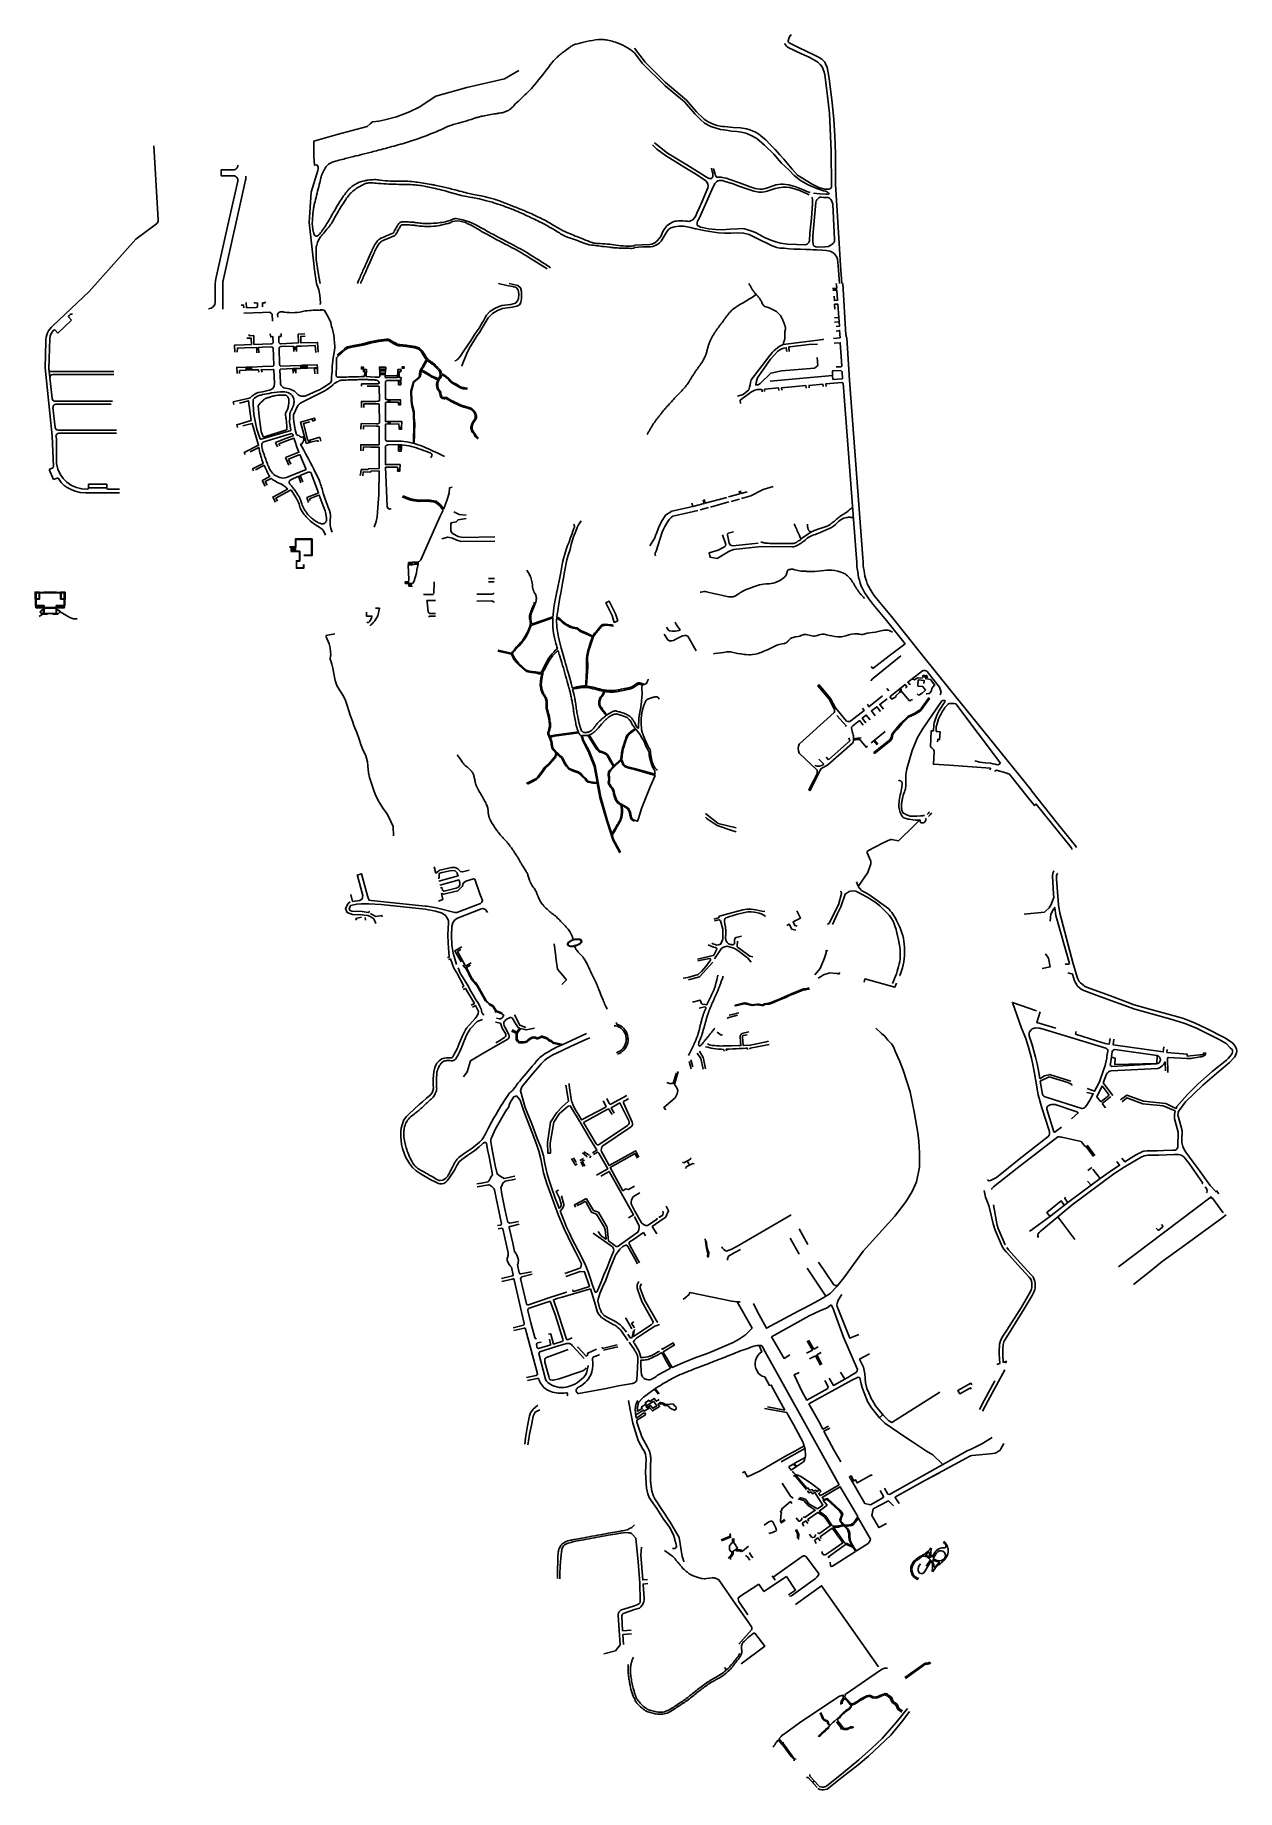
# Model space of a CAD drawing. Header units: inches. Extents: x 115195 to 116809, y 149977 to 152334.
import ezdxf

# ---------------------------------------------------------------- set-up
doc = ezdxf.new("R2010")
doc.units = ezdxf.units.IN
doc.header["$MEASUREMENT"] = 0
doc.layers.add('Alley', color=7, linetype='Continuous', true_color=0x005ce6)

msp = doc.modelspace()

# ---------------------------------------------------------------- linework, layer by layer
at = {"layer": 'Alley'}
for p, q in [((115461.3, 152152.7), (115445.2, 152152.7)), ((115445.2, 152152.7), (115445.2, 152144.7)), ((115461.4, 152144.7), (115445.2, 152144.7)), ((115447.7, 152004), (115477.8, 152138.7)), ((115467.2, 152137.4), (115455.9, 152086.4)), ((115455.9, 152086.4), (115438, 152006.2)), ((115437.1, 151975.2), (115437.1, 151998.6)), ((115447.1, 151998.6), (115447.1, 151965.8)), ((115240.3, 151954.7), (115244.1, 151950.7)), ((115240.4, 151956.8), (115241.2, 151957.6)), ((115500.4, 151961.2), (115475.6, 151960.2)), ((115478.5, 151974.7), (115478.9, 151967.4)), ((115478.9, 151967.4), (115492.2, 151967.9)), ((115489.7, 151973.8), (115489.6, 151975.1)), ((115493.8, 151974), (115489.7, 151973.8)), ((115493.9, 151969.3), (115493.8, 151974)), ((115500.4, 151968.7), (115500.4, 151974.1)), ((116274.4, 151954.6), (116274.8, 151948.7)), ((115225.9, 151933.5), (115222.3, 151937.4)), ((115244.1, 151950.7), (115225.9, 151933.5)), ((115213.5, 151885.8), (115214.8, 151926.2)), ((115476.1, 151917.8), (115485.8, 151918.1)), ((115489, 151918.2), (115500.6, 151918.6)), ((115542.8, 151908.6), (115542.3, 151915.8)), ((115542.4, 151914.6), (115546.2, 151914.7)), ((115542.5, 151913.6), (115546.2, 151913.7)), ((115542.5, 151912.6), (115546.2, 151912.7)), ((115542.6, 151911.6), (115546.2, 151911.7)), ((115546.3, 151916), (115546.1, 151908.7)), ((115546.3, 151916), (115552.7, 151916.1)), ((116267.4, 151926.3), (116276.4, 151927.2)), ((115217.9, 151845.6), (115213.5, 151885.8)), ((115217.5, 151881.7), (115301, 151881.8)), ((115479.7, 151887.7), (115479.8, 151883.7)), ((115480.7, 151887.7), (115480.8, 151883.7)), ((115481.7, 151887.7), (115481.8, 151883.8)), ((115482.7, 151887.8), (115482.8, 151883.8)), ((115483.7, 151887.8), (115483.8, 151883.9)), ((115484.7, 151887.9), (115484.8, 151883.9)), ((115485.7, 151887.9), (115485.8, 151883.9)), ((115500.6, 151888.5), (115485.8, 151887.9)), ((115514.7, 151884.8), (115500.6, 151884.3)), ((115516.5, 151866.1), (115515.9, 151883.8)), ((115541.4, 151884.8), (115545.2, 151884.9)), ((115541.5, 151883.8), (115545.2, 151883.9)), ((115541.6, 151882.8), (115545.1, 151882.9)), ((115545.2, 151885.9), (115551.8, 151886.1)), ((115551.9, 151890.3), (115552, 151886.1)), ((115552.9, 151890.3), (115553, 151886.2)), ((115553.9, 151890.3), (115554, 151886.2)), ((115554.9, 151890.4), (115556.9, 151890.4)), ((115556.5, 151886.3), (115555.5, 151886.2)), ((115555.5, 151886.2), (115556.5, 151886.3)), ((115556, 151886.2), (115556, 151886.2)), ((115557.4, 151890.5), (115557.5, 151886.3)), ((115558.4, 151890.5), (115558.6, 151886.3)), ((115559.4, 151890.5), (115559.6, 151886.3)), ((115560.6, 151886.3), (115570.5, 151886.8)), ((115570.6, 151885.8), (115574.2, 151885.9)), ((115570.6, 151885.4), (115570.9, 151878.9)), ((115574.2, 151885.5), (115574.4, 151879)), ((115633.3, 151885.4), (115636, 151885.3)), ((115637, 151884.4), (115637, 151881.7)), ((115637.6, 151875), (115638, 151881.7)), ((115658.2, 151882.1), (115658.2, 151879.8)), ((115658.3, 151884), (115665.6, 151884)), ((115658.3, 151883), (115665.5, 151883)), ((115665.5, 151882.1), (115665.4, 151879.9)), ((115686.9, 151884.6), (115686.9, 151881.7)), ((115219, 151877.7), (115301, 151877.8)), ((115658.1, 151877.8), (115665.4, 151877.8)), ((115658.1, 151875.3), (115658.1, 151877.2)), ((115658.2, 151878.8), (115665.4, 151878.9)), ((115681.8, 151876.2), (115665.3, 151876.2)), ((115683.9, 151875.1), (115681.8, 151875.2)), ((115683.9, 151874.1), (115681.8, 151874.1)), ((115683.1, 151868.8), (115686.1, 151868.8)), ((115686.1, 151868), (115686.1, 151866.4)), ((115735.2, 151858.8), (115735.3, 151858.7)), ((115735.3, 151858.7), (115735.4, 151858.3)), ((115735.4, 151858.3), (115735.6, 151857.9)), ((115753.5, 151870.1), (115752.3, 151869)), ((115754.2, 151869.4), (115753, 151868.3)), ((115754.9, 151868.6), (115753.7, 151867.6)), ((115755.6, 151867.9), (115754.4, 151866.9)), ((115759.3, 151864.2), (115755.1, 151866.2)), ((115756.3, 151867.2), (115760.1, 151865.4)), ((115760.5, 151865.2), (115759.7, 151863.9)), ((115761.3, 151864.7), (115760.6, 151863.4)), ((115762.2, 151864.1), (115761.4, 151862.8)), ((115763, 151863.6), (115762.3, 151862.3)), ((115763.9, 151863.1), (115763.2, 151861.7)), ((115764.7, 151862.6), (115764.1, 151861.2)), ((115765.6, 151862), (115764.9, 151860.7)), ((115767.6, 151861.1), (115767.1, 151859.7)), ((115768.6, 151860.8), (115768.1, 151859.4)), ((115769.6, 151860.6), (115769.2, 151859.1)), ((115771.3, 151860.2), (115771, 151858.7)), ((115772.1, 151860.1), (115771.8, 151858.6)), ((115773.1, 151859.9), (115772.8, 151858.5)), ((115774, 151859.8), (115773.8, 151858.3)), ((115775.6, 151858.3), (115774.8, 151858.2)), ((116266.1, 151876.4), (116182.4, 151869.1)), ((115221.9, 151842), (115298.9, 151842.1)), ((115223.2, 151838), (115297.4, 151838.2)), ((115636.8, 151838.5), (115653.2, 151838.6)), ((115636.8, 151838.5), (115636.8, 151833.4)), ((115669.4, 151843.9), (115669.2, 151840.8)), ((115670.4, 151843.9), (115670.3, 151840.8)), ((115735.6, 151857.9), (115735.7, 151857.8)), ((115736.5, 151856.6), (115736.9, 151856.1)), ((115737.1, 151855.8), (115736.9, 151856.1)), ((115737.4, 151855.5), (115737.1, 151855.8)), ((115737.8, 151855), (115737.4, 151855.5)), ((115738.2, 151854.4), (115738.2, 151854.4)), ((115738.4, 151853.3), (115738.6, 151852.5)), ((115738.8, 151851.7), (115738.6, 151852.5)), ((115739.3, 151849.3), (115739.5, 151848.5)), ((115743.1, 151845.6), (115743.6, 151845.5)), ((115743.6, 151845.5), (115744, 151845.5)), ((115222, 151806.8), (115219.2, 151833.6)), ((115496.2, 151821.3), (115498.6, 151801.3)), ((115632.8, 151804.4), (115632.9, 151811.9)), ((115653, 151811.6), (115632.9, 151811.9)), ((115669.2, 151814.8), (115669.2, 151811.5)), ((115670.2, 151814.8), (115670.2, 151811.5)), ((115671.2, 151814.7), (115671.2, 151811.5)), ((115703.9, 151813.9), (115703.3, 151785.3)), ((115704.9, 151812.9), (115704.3, 151785)), ((115774.3, 151833.1), (115773.2, 151833.4)), ((115776.5, 151832.5), (115774.3, 151833.1)), ((115777.2, 151832.2), (115776.5, 151832.5)), ((115778.7, 151831.8), (115777.2, 151832.2)), ((115223.7, 151791.1), (115223.3, 151794.8)), ((115223.7, 151791.1), (115224, 151758.3)), ((115226, 151803.2), (115304.4, 151803.2)), ((115227.2, 151799.2), (115304.6, 151799.2)), ((115533, 151792.3), (115518.1, 151786.5)), ((115522.7, 151784.8), (115534.2, 151789.3)), ((115556.4, 151789.2), (115555.1, 151794.1)), ((115557.4, 151789.4), (115556, 151794.4)), ((115562.1, 151789.4), (115562.9, 151786.3)), ((115563, 151789.6), (115563.8, 151786.5)), ((115564, 151789.9), (115577.5, 151793.6)), ((115575, 151789.4), (115564.8, 151786.8)), ((115575, 151789.4), (115575.7, 151787.3)), ((115577.5, 151793.6), (115579.1, 151788.2)), ((115518.1, 151786.5), (115520.5, 151780.8)), ((115522.7, 151784.8), (115523.9, 151782.1)), ((115535.9, 151756.3), (115531.4, 151766.3)), ((115535.5, 151764.3), (115550.6, 151770.6)), ((115538.6, 151757.3), (115535.5, 151764.3)), ((115550.6, 151770.6), (115559.2, 151750.2)), ((115683.3, 151782.6), (115686.9, 151782.4)), ((115683.3, 151781.5), (115686.9, 151781.4)), ((115683.3, 151780.4), (115686.9, 151780.4)), ((115683.3, 151779.9), (115683.3, 151777.5)), ((115686.9, 151779.9), (115686.8, 151777.4)), ((115218.8, 151752.6), (115213.9, 151750.5)), ((115213.9, 151750.5), (115219.9, 151736.7)), ((115500.6, 151754.8), (115491.1, 151749.7)), ((115502.9, 151756), (115500.6, 151754.8)), ((115632.4, 151746.4), (115631.8, 151742.1)), ((115633, 151750.4), (115632.4, 151746.4)), ((115642.6, 151750.2), (115633, 151750.4)), ((115642.6, 151751.3), (115642.6, 151750.2)), ((115657.1, 151748.5), (115646, 151748.2)), ((115656.7, 151716.9), (115657.1, 151748.5)), ((115665.6, 151753.5), (115665.8, 151753.6)), ((115665.8, 151753.6), (115666, 151753.6)), ((115666, 151753.6), (115681.9, 151753.6)), ((115681.9, 151753.6), (115682.1, 151750.2)), ((115219.9, 151736.7), (115224.7, 151738.8)), ((115266.8, 151725.3), (115266.8, 151730.8)), ((115266.8, 151730.8), (115291.6, 151730.8)), ((115291.6, 151725.8), (115266.8, 151725.8)), ((115291.6, 151730.8), (115291.6, 151725.3)), ((115293.1, 151723.8), (115298.9, 151723.8)), ((115298.9, 151723.8), (115308.3, 151723.8)), ((115526.7, 151716.5), (115538.2, 151722.7)), ((115539.5, 151722.3), (115545.5, 151712.6)), ((115573.8, 151718.1), (115560, 151712.9)), ((115545.5, 151712.6), (115546.3, 151711.2)), ((115546.3, 151711.2), (115548.1, 151707.6)), ((115548.1, 151707.6), (115548.9, 151705.8)), ((115548.9, 151705.8), (115549.7, 151703.7)), ((115549.7, 151703.7), (115550.2, 151701.9)), ((115550.2, 151701.9), (115550.8, 151699.9)), ((115550.8, 151699.9), (115551.4, 151698.1)), ((115551.4, 151698.1), (115552.5, 151695.8)), ((115552.5, 151695.8), (115553.7, 151693.8)), ((115553.7, 151693.8), (115555.3, 151691.6)), ((115560, 151712.9), (115562.5, 151706.2)), ((115563.7, 151711.1), (115574.9, 151715.3)), ((115563.7, 151711.1), (115564.5, 151708.8)), ((115688.1, 151713.6), (115697.9, 151709.5)), ((115688.9, 151715), (115698.2, 151711.2)), ((115743.2, 151695.8), (115738.6, 151701.6)), ((115744, 151697.7), (115739.8, 151703)), ((116088.1, 151696.1), (116099.3, 151699.1)), ((116102.2, 151699.9), (116126.9, 151706.7)), ((116129.7, 151707.4), (116140.9, 151710.6)), ((115555.3, 151691.6), (115556.6, 151690)), ((115556.6, 151690), (115557.9, 151688.4)), ((115557.9, 151688.4), (115559.4, 151686.7)), ((115559.4, 151686.7), (115560.9, 151685.1)), ((115560.9, 151685.1), (115562.4, 151683.6)), ((115562.4, 151683.6), (115563.7, 151682.3)), ((115563.7, 151682.3), (115565.2, 151681)), ((115565.2, 151681), (115566.8, 151679.6)), ((115566.8, 151679.6), (115569.1, 151677.8)), ((115569.1, 151677.8), (115571.8, 151675.9)), ((115571.8, 151675.9), (115573.2, 151675)), ((115573.2, 151675), (115574.8, 151674)), ((115574.8, 151674), (115576.5, 151673)), ((115576.5, 151673), (115578, 151672.1)), ((115578, 151672.1), (115579.5, 151671)), ((115579.5, 151671), (115580.9, 151669.8)), ((115580.9, 151669.8), (115582.5, 151668)), ((115536.8, 151646.4), (115544.7, 151646.4)), ((115582.5, 151668), (115585.2, 151662.1)), ((116223.5, 151657.3), (116237.8, 151666.6)), ((115537, 151645.8), (115545.3, 151645.8)), ((115538.4, 151640.8), (115550.9, 151640.8)), ((115539.2, 151645.8), (115539.2, 151640.8)), ((115539.7, 151645.8), (115539.7, 151640.8)), ((115540.2, 151645.8), (115540.2, 151640.8)), ((115540.7, 151645.8), (115540.7, 151640.8)), ((115540.7, 151645.8), (115540.7, 151640.8)), ((115541.2, 151645.8), (115541.2, 151640.8)), ((115541.7, 151645.8), (115541.7, 151640.8)), ((115542.2, 151645.8), (115542.2, 151640.8)), ((115542.7, 151645.8), (115542.7, 151640.8)), ((115543.2, 151645.8), (115543.2, 151640.8)), ((115543.7, 151645.8), (115543.7, 151640.8)), ((115544.2, 151645.8), (115544.2, 151640.8)), ((115544.7, 151645.8), (115544.7, 151640.8)), ((115550.9, 151640.8), (115550.9, 151627.2)), ((115696.4, 151625.5), (115696.7, 151622.1)), ((115697.4, 151625.6), (115697.7, 151622.2)), ((115698.4, 151625.6), (115698.7, 151622.3)), ((115699.4, 151625.7), (115699.7, 151622.4)), ((115700.4, 151625.8), (115700.7, 151622.4)), ((115701.4, 151625.9), (115703.6, 151626)), ((115701.7, 151622.5), (115703.8, 151622.7)), ((115704.5, 151626.1), (115704.7, 151622.7)), ((115705.5, 151626.2), (115705.7, 151622.8)), ((115706.5, 151626.2), (115706.7, 151622.9)), ((115707.5, 151626.3), (115707.7, 151622.9)), ((115708.5, 151626.4), (115708.7, 151623)), ((115692.2, 151599.3), (115696.6, 151599.4)), ((115696.9, 151602.3), (115696.3, 151622.1)), ((115696.6, 151600.2), (115696.9, 151602.3)), ((115730.5, 151583.8), (115731.2, 151599.6)), ((115812.1, 151603.9), (115804.1, 151603.8)), ((115811.8, 151599.5), (115804.1, 151599.5)), ((115692.2, 151598.3), (115696.6, 151598.4)), ((115692.2, 151597.3), (115700.4, 151597.4)), ((115697, 151597.4), (115697, 151593.5)), ((115700.4, 151593.5), (115697, 151593.5)), ((115698, 151597.4), (115698, 151593.5)), ((115699, 151597.4), (115699, 151593.5)), ((115700.1, 151597.4), (115700, 151593.5)), ((115700.4, 151597.4), (115701.8, 151597.3)), ((115700.4, 151593.5), (115701.8, 151593.3)), ((115716.9, 151582.5), (115729.1, 151582.5)), ((115729.1, 151582.5), (115730, 151583.1)), ((115205, 151556), (115200.8, 151552.8)), ((115228.8, 151559.2), (115241.6, 151551.6)), ((115657.8, 151564), (115652.3, 151564)), ((115721.6, 151572.4), (115721.4, 151574.6)), ((115721.4, 151574.6), (115732.9, 151574.6)), ((115721.6, 151572.4), (115723.1, 151558.7)), ((115585.7, 151527.5), (115597.7, 151529.5)), ((116341.9, 151500), (116363.4, 151516.3)), ((116339, 151456.2), (116341.6, 151453)), ((116000, 151401.9), (116001, 151402.5)), ((116257.5, 151364), (116260.7, 151360.4)), ((116254.4, 151354.8), (116247.6, 151361.2)), ((115638.5, 151148.6), (115638.8, 151144.9)), ((115772.8, 151081), (115769.7, 151084.7)), ((115812.6, 151021.5), (115814.5, 151022.3)), ((115812.6, 151021.5), (115814.5, 151022.3)), ((115812.6, 151021.5), (115814.5, 151022.3)), ((115812.6, 151021.5), (115814.5, 151022.3)), ((115814.5, 151022.3), (115821.9, 151019.1)), ((115814.5, 151022.3), (115821.9, 151019.1)), ((115814.5, 151022.3), (115821.9, 151019.1)), ((115814.5, 151022.3), (115821.9, 151019.1)), ((115815, 151023.2), (115822.2, 151020.2)), ((115815, 151023.2), (115822.2, 151020.2)), ((115815, 151023.2), (115822.2, 151020.2)), ((115815, 151023.2), (115822.2, 151020.2)), ((115818.6, 151021.7), (115818.2, 151020.7)), ((115818.6, 151021.7), (115818.2, 151020.7)), ((115818.6, 151021.7), (115818.2, 151020.7)), ((115818.6, 151021.7), (115818.2, 151020.7)), ((115935.8, 150993.1), (115901.9, 150977.2)), ((115973, 151003), (115975, 151003.3)), ((115976.1, 151005.6), (115975.8, 151007.6)), ((115979.6, 151001.4), (115981.1, 151003.4)), ((115989.1, 150985.6), (115991.5, 150985.7)), ((116073.4, 150955.2), (116076.4, 150945.6)), ((116075.7, 150957.6), (116078.6, 150948.1)), ((116627.9, 150922.8), (116637.6, 150910.2)), ((116629.4, 150926.7), (116642.4, 150909.5)), ((116626.2, 150901.2), (116637.6, 150910.2)), ((116628, 150898.9), (116639.4, 150907.9)), ((116632.4, 150893.3), (116628, 150898.9)), ((116639.4, 150907.9), (116639.8, 150907.4)), ((115962.7, 150890.2), (115931.5, 150873.5)), ((115926.8, 150822.4), (115931.6, 150825.1)), ((116075.2, 150824), (116066.5, 150819.4)), ((116070.9, 150821.7), (116073.9, 150816)), ((116075.8, 150825.9), (116075.2, 150824)), ((116606, 150841.6), (116616.5, 150827.9)), ((116607.8, 150843), (116618.2, 150829.2)), ((115927.9, 150820.5), (115931.3, 150814.4)), ((116066.5, 150819.4), (116064.6, 150819.9)), ((116069.6, 150813.7), (116069, 150811.7)), ((116078.3, 150818.3), (116069.6, 150813.7)), ((116080.2, 150817.8), (116078.3, 150818.3)), ((116608.7, 150808.7), (116614.2, 150812.8)), ((116625.5, 150798.3), (116615.8, 150810.7)), ((116000, 150774.8), (116007.3, 150778.9)), ((116608.5, 150794.5), (116613.2, 150789.1)), ((116762, 150791.2), (116763.2, 150791.9)), ((116774.2, 150771.9), (116776.2, 150771.6)), ((116776.2, 150771.6), (116790.6, 150752.1)), ((116210.3, 150749.3), (116139.6, 150708.2)), ((116221.1, 150730.7), (116232.9, 150709.5)), ((116591.4, 150716.3), (116568.7, 150746.5)), ((116130.8, 150703.3), (116139.6, 150708.2)), ((116221.3, 150696.5), (116209.2, 150718.2)), ((116006.7, 150684.9), (116000, 150697)), ((116000, 150691), (116004.3, 150683.4)), ((116133.8, 150698.3), (116142.6, 150703)), ((116256.9, 150640), (116232, 150677.7)), ((115893.8, 150614.2), (115886.8, 150633.6)), ((116164.6, 150620), (116159.9, 150630.5)), ((115991.1, 150589.1), (115994.8, 150583.8)), ((116500, 150594.5), (116494.8, 150586.4)), ((115977.5, 150572.3), (115958.3, 150567.7)), ((115992.8, 150578.2), (116000, 150568)), ((116497.4, 150541.4), (116474.9, 150500)), ((116288.1, 150525), (116242.4, 150500)), ((116288.6, 150532.2), (116282.4, 150528.8)), ((116288.1, 150525), (116292.9, 150527.6)), ((116288.6, 150532.2), (116290.8, 150533.4)), ((116469.7, 150500), (116483.9, 150526.4)), ((116031, 150500), (116033, 150501.2)), ((116242.4, 150500), (116234.1, 150495.5)), ((116463.2, 150488), (116469.7, 150500)), ((116467.2, 150485.8), (116474.9, 150500)), ((116333.5, 150481.2), (116329.1, 150476.7)), ((116196.9, 150417.6), (116229, 150435.8)), ((116210.6, 150406.4), (116217.8, 150411.4)), ((116217.8, 150411.4), (116219.2, 150412.4)), ((116252.4, 150373.9), (116274.8, 150386.7)), ((116253.6, 150370.9), (116267.8, 150379.1)), ((116220.1, 150368.2), (116227.7, 150365.9)), ((116227.7, 150365.9), (116233.4, 150359.1)), ((116196.7, 150335.4), (116202.4, 150339.2)), ((116130.1, 150316.9), (116116.9, 150311.6)), ((116204, 150263.8), (116173.9, 150243.7)), ((116184.9, 150264.7), (116189, 150258.7)), ((116167.2, 150253.6), (116140.3, 150236.1)), ((116167.2, 150253.6), (116173.9, 150243.7)), ((116123.8, 150138.4), (116121, 150141.4)), ((116271.2, 150068.7), (116277.4, 150060.5)), ((116272.9, 150070.1), (116279.2, 150061.8)), ((116277.4, 150060.5), (116277.1, 150058.5)), ((116198.4, 150038.7), (116196.8, 150038.8)), ((116199.6, 150039.5), (116199.6, 150041.1)), ((116205.7, 150028.5), (116207, 150029.3)), ((116214.5, 150017.8), (116214.7, 150016.2)), ((116215.6, 150018.8), (116217.2, 150018.6)), ((116235.6, 149997.7), (116235.5, 149995.7)), ((116231.2, 149993.8), (116233.2, 149993.7)), ((116233.2, 149993.7), (116245.4, 149980.5)), ((116235.5, 149995.7), (116247.7, 149982.5)), ((116241.6, 149989.1), (116239.3, 149987.1))]:
    msp.add_line(p, q, dxfattribs=at)
for points in [[(116257.6, 152293), (116255.9, 152297.2), (116251.7, 152301.3), (116247.9, 152303.6), (116240.7, 152307.2), (116229.8, 152312.5), (116221.3, 152316.7), (116208.9, 152322.7), (116207.2, 152323.8), (116206.8, 152324.1), (116206.7, 152324.4), (116206.5, 152324.7), (116206.4, 152324.9), (116206.4, 152325.2), (116206.5, 152326.1), (116207.5, 152329.1), (116209.1, 152333.1), (116209.1, 152333.2), (116209.4, 152333.6), (116209.7, 152333.6), (116210, 152333.7), (116210.2, 152333.7), (116210.8, 152333.6)], [(116083.4, 152230.5), (116070, 152246.2), (116041.3, 152270.3), (116014.4, 152297.2), (116000, 152316.2)], [(116000, 152309.7), (116010.2, 152295.8), (116041.2, 152265.7), (116067.3, 152243.9), (116081.2, 152227.8)], [(116201.9, 152322.6), (116202.1, 152322), (116202.9, 152320.5), (116204.2, 152319), (116206.6, 152317), (116224.4, 152308.7), (116234.7, 152304.1), (116241.9, 152300.1), (116246.3, 152297.2), (116249.5, 152294.4), (116251.9, 152291.2)], [(115844.7, 152286.1), (115825.6, 152275.1), (115774.8, 152263.1), (115733.5, 152251.5), (115710.8, 152236.9), (115698.1, 152230.5), (115680.3, 152223.9), (115665, 152219.9), (115656.9, 152218.3), (115648.4, 152217.1), (115645.1, 152214.3), (115641.1, 152210.9), (115600.7, 152200.1), (115569.7, 152191.3), (115569.3, 152185.9), (115569.7, 152170.5), (115570.4, 152159), (115573.7, 152159.3), (115574.6, 152158), (115575.2, 152156.6), (115575.5, 152154.4), (115575, 152151.8), (115565.8, 152122.7), (115563, 152081.8), (115570.2, 152018.5), (115573, 152000)], [(116251.9, 152291.2), (116254.4, 152285.1), (116255.7, 152280.6), (116258.1, 152262.5), (116259.2, 152251.5), (116262.1, 152228.6), (116264.4, 152177.6), (116264.8, 152131.2), (116264.7, 152129.7), (116264.6, 152129.5), (116264.6, 152129.4), (116264.3, 152128.7), (116264.2, 152128.5), (116264, 152128.3), (116263.6, 152127.9), (116263.3, 152127.6), (116261, 152126.8), (116255.4, 152126.9), (116247.8, 152129.2), (116238.7, 152133.3), (116219.2, 152145.8), (116211.9, 152153.8), (116205, 152161.8), (116200.6, 152167.1), (116195.2, 152172.7), (116189.1, 152179.9), (116181.8, 152187.4), (116176.5, 152192.9), (116172.6, 152196.3), (116169.8, 152198.5), (116166.5, 152200.9), (116161.7, 152203.7), (116157.1, 152205.6), (116153.5, 152206.8), (116150.6, 152207.6), (116142.6, 152209.1), (116132.8, 152209.8), (116121, 152210.8), (116117.9, 152211.1), (116115.3, 152211.4), (116111.3, 152212.3), (116107.2, 152213.5), (116103.8, 152214.8), (116098, 152217.6), (116093.8, 152221), (116090.6, 152223.7), (116090.7, 152223.7), (116085.4, 152228.6), (116083.4, 152230.5)], [(116278.7, 152000), (116276.6, 152024.2), (116275.3, 152046.7), (116270.2, 152133.5), (116270.1, 152143.2), (116270.2, 152160.6), (116270.1, 152174.7), (116269.1, 152197.9), (116267.8, 152220.9), (116265.6, 152242.7), (116261.6, 152275.5), (116258.6, 152290.4), (116257.6, 152293)], [(116261.5, 152120.4), (116261.5, 152120.6), (116261.5, 152120.8), (116260.4, 152121.6), (116259.2, 152122.6), (116257.9, 152123.5), (116256.4, 152124.1), (116253.9, 152124.7), (116245.1, 152127.6), (116233.1, 152132.5), (116223.1, 152138.2), (116214.4, 152145.1), (116207.2, 152152.8), (116197.5, 152161.9), (116187, 152173.8), (116174.5, 152186), (116164.4, 152194.8), (116157.7, 152198.6), (116152, 152201), (116149.4, 152202), (116143.9, 152203.3), (116137.3, 152204.3), (116130.4, 152204.8), (116123.6, 152205.8), (116115.6, 152207), (116102.5, 152210.9), (116102.1, 152211.1), (116101.5, 152211.4), (116094, 152215.6), (116089.2, 152219.8), (116088.8, 152220.2), (116085, 152224.1), (116081.2, 152227.8)], [(116026.9, 152189.1), (116044.6, 152175.2), (116070.3, 152159.4), (116088.3, 152148.3), (116095.3, 152143.6), (116099.8, 152141.3), (116101.9, 152140.9), (116102.9, 152140.9), (116103.5, 152140.9), (116104.5, 152141.9), (116104.9, 152142.7), (116105.1, 152143.8), (116105.2, 152145.7), (116105.1, 152148.1), (116104.5, 152150.7), (116103.3, 152155.1)], [(116024.1, 152186.1), (116030.3, 152180.7), (116041.5, 152172.1), (116056.9, 152162.5), (116067.5, 152156.1), (116080.9, 152147.6), (116091.3, 152141), (116095.8, 152137.9), (116097.7, 152135.7)], [(115573, 152000), (115570.2, 152018.5), (115563, 152081.8), (115565.8, 152122.7), (115575, 152151.8), (115575.5, 152154.4), (115575.2, 152156.6), (115574.6, 152158), (115573.7, 152159.3)], [(116106.2, 152154.4), (116106.7, 152152.7), (116108.3, 152147.1), (116109, 152145.2), (116109.7, 152143.6), (116110.1, 152143.1), (116110.3, 152143), (116110.6, 152142.9), (116110.7, 152142.8)], [(116110.7, 152142.8), (116110.9, 152142.8), (116111, 152142.7), (116111.7, 152142.9), (116113.8, 152142.8), (116116.5, 152142.7), (116120, 152142.2), (116123.3, 152141.4), (116127.9, 152139.9), (116141.1, 152135.3), (116155.3, 152130.1), (116162.2, 152127.8), (116165, 152127.3), (116168.5, 152126.9), (116171.8, 152127), (116174.4, 152127.3), (116178.8, 152128.5), (116186.3, 152131.3), (116190, 152132.4), (116193.6, 152133.1), (116196.5, 152133.4), (116199.9, 152133.5), (116207.4, 152132.6), (116216.9, 152130), (116225.8, 152126.4), (116232.9, 152123.2), (116236, 152122.3)], [(116097.7, 152135.7), (116098.5, 152133.5), (116098.8, 152131.1), (116098.7, 152128.5), (116090.4, 152109.1), (116086.6, 152100.4), (116083.8, 152094.4), (116082.3, 152090.9), (116080.5, 152088.1), (116078.6, 152085.8), (116076.4, 152084.5), (116074.5, 152083.7), (116073.3, 152083.4), (116071.4, 152083.6), (116068.7, 152083.8), (116065.5, 152084.1), (116062.4, 152084.1), (116058.8, 152084.1), (116056.4, 152084), (116054.1, 152083.6), (116051.8, 152082.7), (116047.2, 152080.2), (116043.5, 152077.4), (116040.9, 152074.1), (116038.2, 152069.9), (116035.3, 152063.4), (116033.1, 152060.5), (116030.4, 152057.2), (116027.4, 152054.7), (116023.3, 152052.9), (116020.6, 152052.3), (116010.5, 152052), (116000, 152051.4)], [(116084.1, 152080), (116084.1, 152081.2), (116084.1, 152081.5), (116084.1, 152082), (116084.7, 152083.6), (116086.8, 152087.4), (116091.7, 152098.6), (116104, 152126.1), (116107.9, 152134.2), (116109.1, 152135.6), (116110.2, 152136.7), (116111.8, 152137.8), (116114, 152138.3), (116115.8, 152138.4), (116117.9, 152138.2), (116122, 152137.1), (116132.4, 152133.8), (116140.3, 152131), (116150.8, 152127.3), (116160.2, 152124.2), (116167.2, 152122.9), (116171.7, 152122.9), (116174.7, 152123.3), (116178.3, 152124.1), (116183.5, 152126), (116189.1, 152127.7), (116193.7, 152128.7), (116199.6, 152129.3), (116203.7, 152129.3), (116208.6, 152128.8), (116220.6, 152125.3), (116232.1, 152120.4), (116234.7, 152119.1)], [(116240.4, 152121.4), (116248.9, 152120.3), (116257.1, 152120.1), (116260.7, 152120.2), (116261.2, 152120.3), (116261.4, 152120.3), (116261.5, 152120.4)], [(116238.1, 152116), (116238.5, 152115), (116239, 152112.7), (116239.1, 152106.9), (116237.6, 152087.9), (116235.7, 152067.9), (116234.9, 152057.4), (116233.9, 152054.8), (116233.4, 152054.2), (116232.1, 152052.9), (116230.8, 152052.3), (116229.3, 152052), (116218, 152052.3), (116205.6, 152053), (116196.1, 152054.2), (116189.7, 152056.1), (116183.1, 152058.5), (116173.8, 152062.4), (116167.7, 152066), (116162.7, 152068.7), (116156.5, 152070.9), (116150.8, 152072.7), (116147.6, 152073.3), (116143.6, 152073.8), (116138.6, 152073.7), (116128.6, 152072.9), (116117.8, 152072), (116109.3, 152072.4), (116099.5, 152073.7), (116091.5, 152075.3), (116088.7, 152075.9), (116086.4, 152076.9), (116084.9, 152077.8), (116084.2, 152079.1), (116084.1, 152080)], [(116240.9, 152051.2), (116240.6, 152051.6), (116240.5, 152052), (116240.2, 152052.6), (116239.5, 152057.6), (116239.5, 152064.2), (116243.6, 152109), (116243.9, 152110.8), (116244.8, 152112.3), (116246.1, 152113.9), (116247.5, 152115.3), (116249.1, 152116), (116251.2, 152116), (116253.8, 152115.8), (116257.8, 152115.7), (116259.6, 152115.5), (116261, 152115.2), (116262.2, 152114.3)], [(116262.2, 152114.3), (116263.8, 152113), (116265.2, 152110.8), (116266.3, 152106.7), (116268.2, 152068.4), (116268.7, 152059.4), (116268.8, 152058.2)], [(116000, 152048.5), (116011.3, 152049.2), (116021.4, 152049.2), (116024.7, 152050), (116028.9, 152051.5), (116031.4, 152052.8), (116033.5, 152054.5), (116035.7, 152056.9), (116039.9, 152063.5), (116043.8, 152070.3), (116046.2, 152072.9), (116049, 152074.8), (116053.9, 152076.2), (116059.5, 152077.1), (116066.2, 152076.9), (116075.3, 152075.4), (116081.9, 152073.7), (116083.1, 152073.3), (116093.3, 152071.2), (116101.3, 152069.8), (116113.1, 152068.1), (116121.4, 152067.5), (116129.4, 152067.6), (116138.4, 152068.1), (116146.5, 152067.9), (116153.9, 152065.7), (116163.1, 152061.6), (116170.9, 152057.3), (116177.9, 152054.1), (116185.1, 152050.9), (116191.2, 152048.6), (116195.2, 152047.7), (116201, 152047.5), (116207.6, 152046.8), (116213.9, 152046.4), (116222.9, 152046.1), (116230.1, 152045.9), (116236.1, 152045.6), (116239.9, 152045.5), (116244.5, 152045.3), (116252.2, 152045), (116257.5, 152044.4), (116262.7, 152043.5), (116265.5, 152042.3), (116268, 152040.2), (116268.9, 152039.2)], [(115578.2, 152000), (115576.1, 152009.3), (115574.4, 152020.5), (115572.7, 152032.4), (115572.5, 152046.5)], [(115578.2, 152000), (115576.1, 152009.3), (115574.4, 152020.5), (115572.7, 152032.4), (115572.5, 152046.5)], [(116268.8, 152058.2), (116268.6, 152056.4), (116268.1, 152055.6), (116267.5, 152054.6), (116266.8, 152053.8), (116265.7, 152052.8), (116262.8, 152051), (116260.4, 152050), (116255.7, 152049.2), (116247.7, 152049.1), (116244.5, 152049.2), (116243.6, 152049.4), (116242.5, 152049.8), (116242.1, 152050), (116241.8, 152050.2), (116241.5, 152050.4), (116241.3, 152050.6), (116241.1, 152050.8), (116240.9, 152051.2)], [(116268.9, 152039.2), (116271.3, 152036.3), (116272.9, 152032.8), (116273.6, 152023.8), (116275.5, 152000)], [(115578.2, 151972.1), (115578.6, 151974), (115577.7, 151984.3), (115576.4, 151991.5), (115573, 152000)], [(115759, 151896.4), (115760.4, 151896.9), (115761.4, 151897.5), (115763, 151898.7), (115765.9, 151902), (115771, 151909.8), (115780.8, 151924.1), (115784.6, 151930.6), (115788.7, 151936.7), (115791.3, 151940.3), (115795.6, 151947.4), (115797.2, 151950), (115799.1, 151953.4), (115801.5, 151957.6), (115805.8, 151962.7), (115813.8, 151967.3), (115822, 151970.5), (115833.9, 151972.1), (115840.3, 151973.8), (115843.2, 151976.7), (115844.2, 151979.3), (115844.8, 151985.6), (115843.8, 151991.8), (115841, 151994.7), (115836.5, 151996), (115828.8, 151997.5), (115817.4, 152000)], [(115768.3, 151889), (115769.4, 151892.9), (115775, 151906), (115778.1, 151912.7), (115781.6, 151918.8), (115788.9, 151930.3), (115791.9, 151934.5), (115793.7, 151937.4), (115796.8, 151942.7), (115799.4, 151947.2), (115803.7, 151953.8), (115809.4, 151960), (115816.3, 151963.9), (115822.8, 151966.4), (115836, 151968.3), (115842.3, 151969.7), (115845.5, 151971.6), (115847.6, 151974.5), (115848.5, 151980.1), (115848.5, 151989.5), (115846.9, 151994.3), (115843.3, 151997.4), (115835.7, 151999.3), (115831.7, 152000)], [(116153.8, 152000), (116154.3, 151999.1), (116154.7, 151998.2), (116155.2, 151997.3), (116155.7, 151996.5), (116156.1, 151995.6), (116156.6, 151994.7), (116157.1, 151993.8), (116157.6, 151993), (116158.1, 151992.1), (116158.8, 151991.1), (116159.3, 151990.3), (116160, 151989.6), (116160.6, 151988.8), (116161.9, 151987.3), (116163.3, 151985.8), (116164, 151985.1), (116164.7, 151984.2), (116165.4, 151983.5), (116166, 151982.7), (116166.6, 151981.9), (116167.2, 151981.1), (116167.8, 151980.3), (116168.4, 151979.5), (116169, 151978.6), (116169.5, 151977.8), (116170, 151977), (116170.5, 151976.1), (116170.9, 151975.3), (116171.3, 151974.3), (116172, 151972.9), (116172.4, 151971.9), (116173, 151971.1), (116173.6, 151970.4), (116174.3, 151969.8), (116175.3, 151969.4), (116178.3, 151968.3), (116181.1, 151967.3), (116183.6, 151966.2), (116186.3, 151964.9), (116189, 151963.4), (116190.7, 151962.4), (116192.3, 151961.2), (116195.5, 151957.7), (116196, 151957.1), (116196.5, 151956.2), (116197, 151955.4), (116197.5, 151954.5), (116198, 151953.6), (116198.5, 151952.7), (116199.1, 151951.4), (116199.5, 151950.4), (116199.9, 151949.5), (116200.3, 151948.6), (116200.7, 151947.6), (116201.1, 151946.6), (116201.4, 151945.7), (116201.7, 151944.7), (116202, 151943.7), (116202.3, 151942.8), (116202.5, 151941.8), (116202.7, 151940.8), (116202.8, 151939.9), (116202.8, 151938.6), (116202.6, 151937.6), (116202.4, 151936.6), (116202.1, 151935.2), (116202, 151934.2), (116201.9, 151933.2), (116201.9, 151932.2), (116201.9, 151931.2), (116201.9, 151930.2), (116201.9, 151929.2), (116201.9, 151927.8), (116201.9, 151926.8), (116201.8, 151925.8), (116201.6, 151924.8), (116201.4, 151923.8), (116201.1, 151922.7), (116200.8, 151921.7), (116200.4, 151920.7), (116200.1, 151919.5)], [(116266.2, 151993.2), (116271.6, 151993.6), (116271.2, 151998.4), (116271.1, 152000)], [(116387.5, 151500), (116345.1, 151552.8), (116327.4, 151574.2), (116321.6, 151581.6), (116319.2, 151585.2), (116316.5, 151589.4), (116314.4, 151593.6), (116312.7, 151596.9), (116311.5, 151600.2), (116310.4, 151604.2), (116309.5, 151607.2), (116308.5, 151614.4), (116307.3, 151620.5), (116307.1, 151626.2), (116306.6, 151631.5), (116289, 151870.4), (116285.1, 151927.2), (116284.4, 151928.8), (116284.2, 151930.3), (116283.8, 151931.2), (116280, 152000)], [(116017.2, 151797.4), (116017.6, 151798.3), (116018.1, 151799.3), (116018.6, 151800.2), (116019.1, 151801.1), (116019.6, 151802), (116020.1, 151802.9), (116020.6, 151803.7), (116021.1, 151804.6), (116021.6, 151805.5), (116022.1, 151806.4), (116022.7, 151807.3), (116023.2, 151808.1), (116023.8, 151809), (116024.3, 151809.9), (116024.9, 151810.7), (116025.7, 151811.9), (116026.2, 151812.7), (116026.8, 151813.6), (116027.4, 151814.4), (116028, 151815.2), (116028.6, 151816), (116029.2, 151816.9), (116029.8, 151817.7), (116030.4, 151818.5), (116031, 151819.3), (116031.7, 151820.1), (116032.3, 151820.9), (116032.9, 151821.7), (116033.5, 151822.5), (116034.1, 151823.3), (116034.8, 151824.1), (116035.4, 151824.8), (116036, 151825.6), (116036.7, 151826.4), (116037.3, 151827.2), (116037.9, 151828), (116038.6, 151828.8), (116039.2, 151829.5), (116040.4, 151830.9), (116041, 151831.6), (116041.7, 151832.4), (116042.3, 151833.2), (116043, 151833.9), (116043.7, 151834.7), (116044.3, 151835.4), (116045, 151836.2), (116045.7, 151836.9), (116047, 151838.4), (116048.3, 151839.9), (116049.7, 151841.4), (116051, 151842.9), (116052.4, 151844.4), (116053.8, 151845.9), (116055.1, 151847.3), (116056.2, 151848.5), (116057.6, 151849.9), (116059, 151851.4), (116060.4, 151852.8), (116061.8, 151854.3), (116063.1, 151855.7), (116064.5, 151857.2), (116065.8, 151858.6), (116067.1, 151860.1), (116068.4, 151861.5), (116069.6, 151863), (116070.8, 151864.5), (116072, 151866.2), (116072.6, 151867), (116073.1, 151867.8), (116073.6, 151868.7), (116074.1, 151869.5), (116074.6, 151870.3), (116075.1, 151871.2), (116075.7, 151872), (116076.2, 151872.9), (116076.7, 151873.7), (116077.2, 151874.6), (116077.7, 151875.5), (116078.3, 151876.3), (116078.8, 151877.2), (116079.4, 151878.1), (116079.9, 151879), (116080.5, 151879.8), (116081.1, 151880.7), (116081.6, 151881.5), (116082.2, 151882.4), (116082.8, 151883.2), (116083.4, 151884), (116084, 151884.8), (116084.6, 151885.7), (116085.2, 151886.5), (116085.8, 151887.3), (116086.4, 151888.1), (116087, 151888.9), (116087.5, 151889.7), (116088.1, 151890.5), (116088.7, 151891.3), (116089.3, 151892.1), (116089.8, 151892.9), (116090.4, 151893.7), (116090.9, 151894.5), (116091.4, 151895.3), (116091.9, 151896.2), (116092.4, 151897), (116094.9, 151901.9), (116095.2, 151902.7), (116095.5, 151903.6), (116095.8, 151904.5), (116096.2, 151905.4), (116096.5, 151906.3), (116096.8, 151907.2), (116097.1, 151908.5), (116097.4, 151909.4), (116097.7, 151910.4), (116097.9, 151911.3), (116098.2, 151912.3), (116098.4, 151913.3), (116098.7, 151914.3), (116098.9, 151915.3), (116099.2, 151916.2), (116099.5, 151917.2), (116099.8, 151918.2), (116100.2, 151919.3), (116100.4, 151919.9), (116100.8, 151920.9), (116101.2, 151921.9), (116101.6, 151922.9), (116102, 151923.8), (116102.5, 151924.8), (116102.9, 151925.7), (116103.4, 151926.6), (116103.9, 151927.6), (116104.4, 151928.5), (116104.9, 151929.4), (116105.4, 151930.3), (116106, 151931.2), (116106.5, 151932), (116107, 151932.9), (116107.6, 151933.8), (116108.2, 151934.7), (116108.6, 151935.3), (116109.2, 151936.2), (116109.8, 151937), (116110.4, 151937.9), (116111, 151938.7), (116111.6, 151939.5), (116112.2, 151940.3), (116112.8, 151941.1), (116113.4, 151942), (116114, 151942.8), (116114.6, 151943.6), (116115.2, 151944.4), (116115.8, 151945.1), (116116.4, 151945.9), (116117, 151946.7), (116117.6, 151947.5), (116118.2, 151948.3), (116119.1, 151949.5), (116119.7, 151950.3), (116120.2, 151951.1), (116120.8, 151952), (116121.4, 151952.8), (116122, 151953.6), (116122.6, 151954.4), (116123.2, 151955.3), (116123.8, 151956.1), (116124.4, 151956.9), (116125, 151957.7), (116125.7, 151958.5), (116126.3, 151959.4), (116127, 151960.2), (116127.7, 151961), (116128.4, 151961.8), (116129.8, 151963.2), (116131.4, 151964.6), (116133, 151966), (116134.7, 151967.2), (116136.4, 151968.4), (116138.1, 151969.5), (116139.9, 151970.6), (116141.6, 151971.7), (116143.3, 151972.8), (116145.1, 151973.8), (116146.8, 151974.8), (116148.6, 151975.9), (116150.3, 151976.9), (116152, 151977.9), (116153.7, 151978.9), (116155.4, 151980), (116157, 151981), (116163.7, 151985.4)], [(116268.2, 151982.9), (116268.5, 151977.2), (116272.8, 151977.5), (116271.7, 151991.3), (116266.4, 151991)], [(115475.3, 151967.3), (115475.2, 151971.1), (115471.7, 151970.9)], [(115504, 151975.5), (115504, 151974.2), (115500.4, 151974.1)], [(115514.2, 151949.6), (115513.6, 151958.9), (115510.5, 151961.6), (115500.4, 151961.2)], [(115578.2, 151964.6), (115581.3, 151964.6), (115584, 151963.7), (115589.5, 151953.7), (115592.2, 151947.6), (115593.4, 151941.9)], [(116268.7, 151954.2), (116274.4, 151954.6), (116273.1, 151972.4), (116268.8, 151972.2), (116269.2, 151965.5)], [(115482.5, 151931.6), (115482.5, 151929.9), (115488.8, 151930.2), (115489, 151918.2)], [(115510.8, 151932.5), (115511.6, 151928.4), (115514.5, 151928.7), (115514.7, 151920.4), (115514.5, 151920), (115514.2, 151919.6), (115513.6, 151919.1), (115513.2, 151918.9), (115512.9, 151918.9), (115512.2, 151918.9), (115500.6, 151918.5)], [(115522.3, 151928.8), (115525.4, 151929.1), (115525.8, 151933)], [(115549, 151920.2), (115524.6, 151919.2), (115524, 151919.5), (115523.3, 151920.1), (115523, 151920.5), (115522.7, 151920.9), (115522.7, 151921.5), (115522.3, 151928.8), (115522.4, 151928.9)], [(115549, 151920.2), (115548.6, 151932), (115557.6, 151932.3)], [(115552.6, 151920.3), (115552.2, 151920.4), (115551.9, 151929), (115557.7, 151929.2)], [(115593.4, 151941.9), (115594.3, 151940.4), (115596.5, 151930.9), (115597.5, 151915.6), (115597.5, 151913.8), (115597.1, 151910.4), (115596.2, 151904.7), (115595.3, 151900.2), (115594, 151888.8), (115594.1, 151881.7), (115593.4, 151875.3)], [(116270.7, 151942.3), (116275.2, 151942.7), (116274.8, 151948.7), (116268.8, 151948.2)], [(116276.4, 151927.2), (116275.6, 151937.1), (116271.1, 151936)], [(115476.1, 151917.8), (115463, 151917.3), (115463.4, 151908)], [(115466.7, 151908.1), (115466.9, 151913.4), (115476.3, 151913.7)], [(115493.1, 151907), (115492.9, 151914.3), (115476.3, 151913.7)], [(115485.8, 151918.1), (115485.5, 151926.6), (115479.7, 151926.7)], [(115500.6, 151914.5), (115495.2, 151914.3), (115495.4, 151907.1)], [(115500.6, 151888.5), (115514.5, 151889), (115515, 151889.2), (115515.5, 151889.7), (115515.6, 151890), (115515.7, 151890.3), (115514.9, 151913.5), (115514.8, 151913.7), (115514.4, 151914.2), (115513.6, 151914.7), (115513.2, 151914.8), (115512.9, 151914.9), (115500.6, 151914.4)], [(115551.7, 151890.2), (115524.8, 151889.3), (115524.4, 151889.6), (115523.9, 151890.1), (115523.7, 151890.6), (115523.6, 151891.2), (115522.9, 151913.9), (115523.1, 151914.2), (115523.3, 151914.5), (115523.7, 151914.9), (115524.2, 151915.2), (115524.9, 151915.3), (115525.9, 151915.3), (115542.3, 151915.8)], [(115552.6, 151920.3), (115574.6, 151920.9), (115575.5, 151907.8)], [(115552.7, 151916.1), (115571.3, 151916.7), (115572, 151907.6)], [(115600.4, 151900.8), (115607.2, 151907.1), (115612.1, 151911.3), (115614.1, 151912.9), (115615.3, 151913.3), (115623.1, 151915), (115623.3, 151915), (115625.8, 151915.4), (115631, 151916.5), (115637.7, 151917.9), (115645.3, 151919.9), (115656.6, 151922.4), (115663.8, 151923.2), (115667, 151923.4), (115668.4, 151923.4), (115669.2, 151923.4), (115670.2, 151923), (115671.5, 151922.4), (115673.4, 151921.2), (115676.1, 151919.6), (115678.8, 151918.2), (115681.3, 151916.9), (115683.1, 151916.3), (115684.6, 151916.2), (115693.1, 151915.3), (115699, 151914.6), (115705.1, 151913.7), (115707.3, 151913), (115709, 151912.5), (115710.1, 151912), (115711.6, 151910.8), (115713.5, 151908.7), (115716.3, 151904.1), (115718.8, 151899.9), (115720.6, 151897.7)], [(115600.8, 151903.7), (115606, 151908.5), (115610.9, 151912.7), (115613.2, 151914.6), (115614.8, 151915.1), (115622.7, 151916.8), (115625.5, 151917.2), (115630.6, 151918.3), (115637.2, 151919.6), (115644.9, 151921.6), (115656.2, 151924.2), (115663.6, 151925), (115667, 151925.3), (115668.5, 151925.2), (115669.5, 151925.2), (115670.9, 151924.7), (115672.5, 151924), (115674.3, 151922.7), (115677, 151921.2), (115679.7, 151919.9), (115682, 151918.6), (115683.5, 151918.1), (115684.8, 151918), (115693.3, 151917.1), (115699.3, 151916.4), (115705.5, 151915.5), (115707.9, 151914.8), (115709.7, 151914.2), (115711, 151913.6), (115712.9, 151912.1), (115715, 151909.8), (115717.9, 151905.1), (115720.4, 151901), (115722.5, 151898.3)], [(115600.8, 151903.7), (115606, 151908.5), (115610.9, 151912.7), (115613.2, 151914.6), (115614.9, 151915.1)], [(116245.9, 151918.7), (116234, 151918.3), (116208.8, 151915), (116207.3, 151914.6), (116207.8, 151908.9)], [(115478.7, 151887.6), (115466, 151887.3), (115466.4, 151879.3)], [(115478.8, 151883.6), (115469.8, 151883.2), (115469.7, 151879.4)], [(115485.8, 151887.9), (115478.7, 151887.6), (115478.8, 151883.6), (115486, 151884)], [(115486, 151884), (115495.3, 151884.2), (115495.6, 151881)], [(115500, 151881.1), (115498.9, 151884.4), (115500.6, 151884.3)], [(115593.4, 151875.3), (115593.2, 151869.8), (115592.1, 151867.3), (115590.9, 151866.1), (115586.7, 151863.3), (115583.1, 151860.9), (115577.2, 151857.5), (115573.7, 151856), (115558.7, 151849.2), (115557.3, 151848.9), (115555.4, 151848.7), (115553.2, 151848.8), (115552.3, 151849), (115550.2, 151849.9), (115548.5, 151850.8), (115543.3, 151855.3), (115537.9, 151858), (115536.4, 151858.5), (115529.4, 151860), (115527.9, 151860.8), (115526.3, 151862), (115525.6, 151862.9), (115524.8, 151865.1), (115524.6, 151866.4), (115524.5, 151867.7), (115524.1, 151875.7), (115523.9, 151884.1), (115524.1, 151884.5), (115524.6, 151885), (115525, 151885.2), (115541.4, 151885.8)], [(115541.8, 151879.8), (115541.4, 151885.8), (115545.2, 151885.9), (115545.1, 151879.9)], [(115551.7, 151890.2), (115554.9, 151890.4), (115555, 151886.2), (115551.8, 151886.1)], [(115555, 151886.2), (115557, 151886.3), (115555, 151886.2), (115557, 151886.3)], [(115556.9, 151890.4), (115560.4, 151890.6), (115560.6, 151886.3), (115557, 151886.3)], [(115560.4, 151890.6), (115574.1, 151890.8), (115574.3, 151886.9)], [(115570.6, 151885.4), (115570.5, 151886.8), (115574.2, 151886.9), (115574.2, 151885.5)], [(115633.3, 151884.5), (115633.3, 151886.4), (115636, 151886.4), (115636, 151884.4)], [(115638, 151884.4), (115636, 151884.4), (115636, 151881.7), (115638, 151881.7)], [(115639.7, 151875), (115640, 151884.5), (115638, 151884.5)], [(115658.2, 151882.1), (115658.3, 151885), (115665.6, 151885), (115665.5, 151882.1)], [(115681.8, 151876.2), (115682.2, 151881.8), (115682.3, 151884.7), (115686.2, 151884.6)], [(115686.2, 151881.7), (115684.3, 151881.7), (115684, 151877.3), (115683.9, 151876.1)], [(115713.7, 151886), (115713, 151884.6), (115712.2, 151883.1), (115711.9, 151882.1), (115711.7, 151880.9), (115711.5, 151879.3), (115711.2, 151877.6), (115711, 151875.6), (115710.8, 151874.5)], [(116168.7, 151866), (116183, 151879.8), (116197.7, 151882.6), (116242, 151886.4), (116246.4, 151890.1), (116245.6, 151900.5)], [(115500.6, 151854.7), (115511.3, 151857.2), (115514.3, 151859.1), (115516, 151862.1), (115516.5, 151866.1)], [(115592.5, 151861.8), (115589.2, 151859.3), (115583.5, 151855.7), (115562.9, 151845.2), (115558.2, 151843), (115554.8, 151841.1), (115551.5, 151839.4), (115550.2, 151838.4), (115548.4, 151836.8), (115547.6, 151835.4), (115542.4, 151823.8), (115542.3, 151822.1), (115542.2, 151818.7), (115542.5, 151814.6), (115544.2, 151803.4), (115546, 151797.4)], [(115652.6, 151865.4), (115633.6, 151865.3), (115633.6, 151862.4)], [(115658.1, 151875.3), (115657.6, 151874.8), (115656.5, 151874.3), (115655.5, 151874.2), (115651.7, 151874.5), (115645.3, 151874.9), (115639.7, 151875)], [(115653.3, 151841.7), (115655.2, 151842), (115656.4, 151842.1), (115657.5, 151842.6), (115657.8, 151843.2), (115657.1, 151861.8), (115656.7, 151862.1), (115656.1, 151862.2), (115654.9, 151862.3), (115652.3, 151862.4), (115641.3, 151862.4)], [(115658.1, 151877.2), (115658.2, 151879.8), (115665.4, 151879.9), (115665.3, 151877.1)], [(115665.3, 151874.7), (115665.3, 151876.2), (115665.3, 151877.1)], [(115681.8, 151873.7), (115666.4, 151873.5), (115665.9, 151874), (115665.3, 151874.7)], [(115668.8, 151843.9), (115667.8, 151844.1), (115666.7, 151844.4), (115665.9, 151844.8), (115665.8, 151845.4), (115665.7, 151868), (115665.8, 151868.6), (115666.1, 151869), (115666.7, 151869.6), (115667.4, 151869.7), (115683.1, 151869.8), (115683.2, 151866.5)], [(115683.9, 151873.7), (115683.9, 151876.1), (115681.8, 151876.2), (115681.8, 151873.7)], [(115683.1, 151868), (115683.1, 151869.8), (115686.1, 151869.8), (115686.1, 151868)], [(115686.2, 151869.8), (115686.6, 151873.8), (115683.9, 151873.7)], [(115703.9, 151813.9), (115703.4, 151820), (115703.2, 151827.5), (115701.1, 151835.9), (115700.3, 151842.6), (115699.7, 151855.5), (115703.1, 151868), (115710.8, 151874.5)], [(115736.6, 151868.2), (115737.3, 151870.2), (115738, 151871.4), (115739.2, 151872.7), (115740.3, 151874.7), (115740.8, 151876.3), (115740.8, 151877.9)], [(115753, 151870.5), (115756.3, 151867.2), (115755.1, 151866.2), (115751.8, 151869.4)], [(115760.1, 151865.4), (115766.4, 151861.5), (115765.8, 151860.1), (115759.3, 151864.2)], [(115766.4, 151861.5), (115770.5, 151860.3), (115770.2, 151858.8), (115765.8, 151860.1)], [(115770.5, 151860.3), (115775, 151859.7), (115774.8, 151858.2), (115770.2, 151858.8)], [(116193.9, 151856.5), (116193.5, 151859.8), (116175.1, 151858.3), (116174.8, 151858), (116174.7, 151857.8), (116174.6, 151857.5), (116174.8, 151854.9)], [(116230.8, 151859.6), (116230.3, 151863), (116197.6, 151860.2), (116197.9, 151856.9)], [(116253.6, 151861.6), (116253.2, 151864.9), (116234.5, 151863.3), (116234.7, 151860)], [(116363.4, 151516.3), (116338.5, 151547.4), (116320.7, 151568.8), (116314.6, 151576.5), (116312, 151580.5), (116309, 151585.2), (116306.7, 151589.7), (116304.7, 151593.6), (116303.3, 151597.7), (116302.2, 151601.8), (116301, 151605.3), (116300, 151613), (116298.7, 151619.5), (116298.5, 151625.7), (116298.1, 151630.8), (116280.1, 151866.1), (116279.8, 151866.5), (116279.5, 151866.9), (116278.9, 151867.1), (116278.4, 151867.1), (116257, 151865.3), (116257.3, 151861.9)], [(115469.5, 151839.4), (115481.7, 151842.7), (115485.3, 151815.9), (115466, 151810.5), (115466.9, 151806.8)], [(115633.3, 151833.4), (115633.3, 151841.7), (115653.3, 151841.7)], [(115653, 151811.6), (115654.8, 151811.7), (115656.1, 151812), (115656.8, 151812.2), (115657.3, 151812.4), (115657.5, 151812.7), (115657.4, 151838), (115657.2, 151838.1), (115657, 151838.2), (115655.9, 151838.4), (115653.2, 151838.6)], [(115668.9, 151814.8), (115665.9, 151814.7), (115665.9, 151840.2), (115666.1, 151840.4), (115666.5, 151840.5), (115667.1, 151840.7), (115667.9, 151840.8), (115668.5, 151840.8)], [(115668.8, 151843.9), (115671.4, 151843.9), (115671.4, 151840.8), (115668.5, 151840.8)], [(115671.4, 151843.9), (115685.7, 151843.9), (115685.9, 151839.4)], [(115671.4, 151840.8), (115683, 151840.9), (115683.1, 151839.4)], [(116171.6, 151854.6), (116171.4, 151857.3), (116171.3, 151857.5), (116171, 151857.8), (116170.7, 151857.9), (116164.7, 151857.6), (116161.7, 151857), (116158.1, 151855), (116155.9, 151853.6), (116142.2, 151843.2), (116142.6, 151838.9)], [(115477.2, 151770.3), (115475.8, 151773.1), (115495.2, 151782.9), (115486.8, 151812.3), (115474.3, 151808.8)], [(115557, 151794.6), (115551.5, 151814), (115567.2, 151818.3)], [(115563.9, 151814.4), (115555.4, 151811.9), (115561.6, 151789.2)], [(115668.9, 151814.8), (115672.2, 151814.7), (115672.2, 151811.5), (115668.9, 151811.5)], [(115672.2, 151814.7), (115687.6, 151814.8), (115687.4, 151806.7)], [(115684, 151806.7), (115683.8, 151811.4), (115672.2, 151811.5)], [(115556, 151789.1), (115558.4, 151789.7), (115557, 151794.6), (115554.7, 151794)], [(115562.4, 151786.2), (115559.4, 151785.4), (115558.4, 151789.7)], [(115561.6, 151789.2), (115564, 151789.9), (115564.8, 151786.8), (115562.4, 151786.2)], [(115653, 151808.6), (115636.4, 151808.8), (115636.4, 151804.4)], [(115648.3, 151783.4), (115657.2, 151783.3), (115657.3, 151807.9), (115656.9, 151808.2), (115656.1, 151808.4), (115654.9, 151808.5), (115653.6, 151808.6), (115653, 151808.6)], [(115648.3, 151783.4), (115645.5, 151783.5), (115632.4, 151783.6), (115632.4, 151775.4)], [(115635.8, 151775.3), (115636, 151780.6), (115645.4, 151780.3), (115648.3, 151780.4)], [(115642.6, 151751.3), (115657.2, 151751.5), (115657.2, 151780.3), (115648.3, 151780.4)], [(115684.8, 151750.2), (115685.2, 151756.9), (115665.7, 151757), (115665.7, 151781.7), (115666.2, 151782.3), (115666.9, 151782.8), (115667.5, 151783.2), (115668.9, 151783.3), (115683.3, 151783.7)], [(115683.3, 151779.9), (115683.3, 151783.7), (115687, 151783.4), (115686.9, 151779.9)], [(115488.6, 151748.3), (115487.2, 151751), (115500.6, 151758.1)], [(115551.9, 151732.6), (115548.7, 151741.2), (115538.8, 151736.6), (115537.8, 151736.1), (115537, 151735.2), (115536.6, 151734.6), (115536.3, 151733.8), (115536.2, 151733.1), (115536.3, 151732.4), (115536.4, 151731.8), (115536.6, 151731.4), (115537.4, 151730.5), (115538.5, 151729.2), (115539.4, 151728.2), (115540.4, 151727), (115541.1, 151726.1), (115542.4, 151724.5), (115542.9, 151723.8), (115543.9, 151722.4), (115544.7, 151721.3), (115545.7, 151719.9), (115547, 151717.9), (115548.2, 151716), (115549, 151714.8), (115550.1, 151713), (115550.7, 151711.5), (115551.6, 151709.4), (115552.4, 151707), (115553.4, 151704.2), (115553.9, 151702.3), (115554.7, 151700.6), (115555.6, 151698.8), (115556.4, 151697.2), (115557.9, 151694.8), (115559, 151693.3), (115560.2, 151691.5), (115561.4, 151690.1), (115562.5, 151688.9), (115563.2, 151688.2), (115563.9, 151687.4), (115564.8, 151686.5), (115565.4, 151686), (115565.7, 151685.7), (115566, 151685.5), (115566.5, 151685.1), (115566.8, 151684.9), (115567.7, 151684.1), (115568.5, 151683.4), (115568.8, 151683.1), (115569.3, 151682.7), (115570, 151682.2), (115571.1, 151681.4), (115571.7, 151681), (115573.4, 151679.9), (115574.3, 151679.5), (115575.3, 151678.9), (115575.8, 151678.7), (115577.4, 151678.1), (115578.6, 151677.6), (115579.8, 151677.3), (115580.9, 151677.3), (115582, 151677.4), (115582.9, 151677.7), (115583.5, 151678), (115584.2, 151678.4), (115584.9, 151678.9), (115585.4, 151679.5), (115585.7, 151680), (115586.1, 151680.6), (115586.2, 151680.9), (115586.3, 151681), (115586.3, 151682), (115586.4, 151682.6), (115586.3, 151685.6), (115586.1, 151687.5), (115585.8, 151690.6), (115585.1, 151693.1), (115584.6, 151694.8), (115583, 151699.2), (115582.1, 151701.4), (115576.8, 151716), (115574.9, 151715.3)], [(115635.5, 151742), (115635.7, 151747.1), (115645.9, 151746.8), (115646, 151748.2)], [(115673.2, 151697.9), (115670.9, 151697.1), (115668.9, 151698.2), (115668.1, 151700.6), (115665.6, 151753.5)], [(115226.6, 151738.3), (115230.4, 151732.9), (115234.3, 151729), (115238.4, 151726.3), (115243.5, 151723.3), (115248.8, 151721.3), (115255.6, 151719.6), (115262.8, 151719.2), (115308.6, 151719.2)], [(115506.6, 151729.3), (115504.3, 151734.3), (115512.1, 151738.2), (115513, 151737.6), (115514.6, 151736.6), (115516.3, 151735.5), (115518, 151734.6), (115520, 151733.4), (115521.8, 151732.6), (115523.8, 151731.6), (115525, 151731), (115527.3, 151729.5), (115529, 151728.4), (115531.7, 151726.4), (115532.6, 151725.6), (115533.4, 151724.9), (115534, 151724.3), (115534.2, 151724.1), (115534.3, 151724.1), (115525.3, 151719)], [(115525.3, 151719), (115514.4, 151713.2), (115518.2, 151706.4)], [(115650.5, 151672.9), (115653.4, 151680.5), (115654.5, 151686.8), (115655.3, 151699.4), (115656.7, 151716.9)], [(115744, 151697.7), (115748.7, 151710), (115751.3, 151718.5), (115751.7, 151725.9), (115755.1, 151726.7)], [(116126.4, 151713.4), (116141.6, 151717.7), (116140.7, 151721)], [(116142.6, 151721.5), (116143.5, 151718.2), (116151.6, 151720.5)], [(116186.5, 151727.6), (116172.9, 151723.6), (116156.3, 151714.8), (116143.7, 151711.3)], [(115526.7, 151716.5), (115518.6, 151711.9), (115520.6, 151707.7)], [(115697.9, 151709.5), (115701.4, 151708.9), (115710.3, 151707.4), (115713.1, 151707.6), (115718.5, 151707.7), (115725.4, 151707.4), (115729.1, 151706.9), (115732.9, 151706.1), (115738.6, 151701.6)], [(115698.2, 151711.2), (115701.9, 151710.5), (115710.2, 151709.1), (115713, 151709.2), (115718, 151709.1), (115724.1, 151709.1), (115725.7, 151709), (115727.8, 151708.9), (115733.4, 151707.9), (115734.1, 151707.6), (115734.6, 151707.3), (115736.1, 151706.1), (115739.8, 151703)], [(115709.5, 151626.4), (115710.7, 151626.4), (115713.2, 151629.2), (115728.5, 151663.6), (115739.3, 151687.8), (115743.2, 151695.8)], [(115774.1, 151689), (115764.6, 151689.8), (115757.5, 151693.3)], [(116020.8, 151647.9), (116027.5, 151658.5), (116028.4, 151661.8), (116030.2, 151665.9), (116032.4, 151671.9), (116036.1, 151679.5), (116041.7, 151689.1), (116050.4, 151694.5), (116078.4, 151700.6)], [(116028.2, 151634.5), (116027.9, 151635.6), (116027.7, 151636.7), (116027.8, 151637.8), (116029.1, 151640.7), (116037.3, 151666), (116039, 151670.4), (116040.7, 151673.6), (116044.7, 151680.3), (116046.9, 151683.4), (116049.3, 151686), (116051.7, 151687.7), (116067.6, 151691.2), (116085.2, 151695.3)], [(116077, 151705.3), (116077.4, 151703.7), (116078.4, 151700.6), (116093.5, 151704.7), (116092.2, 151709.5)], [(116093.8, 151709.9), (116095.1, 151705), (116124.3, 151712.8)], [(115753.6, 151667.7), (115753.5, 151677.2), (115754, 151678.8), (115760.8, 151680), (115763.2, 151682.8), (115774.1, 151684.6)], [(115861.7, 151542.4), (115890.5, 151552.3), (115890.7, 151554.6), (115890.8, 151556.4), (115891.1, 151559.6), (115891.7, 151564.8), (115893.2, 151572.8), (115895.1, 151581.7), (115897.6, 151594.5), (115898.9, 151601), (115901, 151612.2), (115902.5, 151620), (115903.6, 151625.6), (115905.2, 151632), (115906.4, 151636.5), (115908.5, 151643.1), (115910.3, 151648.3), (115912.2, 151652.7), (115913.9, 151657.5), (115916.3, 151664.2), (115917.4, 151667.4), (115918.7, 151671.1), (115919.3, 151672.9), (115919.3, 151674), (115918.6, 151677.1)], [(115971.4, 151541.3), (115969.6, 151541.5), (115964.1, 151542.2), (115960.6, 151542.4), (115957.3, 151542.1), (115955.5, 151541), (115953.6, 151538.8), (115950.8, 151535.3), (115946.6, 151530.5), (115944.1, 151526.6), (115939.5, 151528.7), (115936.1, 151530.3), (115931, 151532.6), (115927.7, 151534.2), (115925, 151536.5), (115924.4, 151537), (115923.7, 151537.5), (115922.7, 151537.7), (115921.8, 151537.9), (115919.8, 151538.2), (115918.1, 151538.6), (115915.8, 151539.2), (115914.2, 151539.8), (115912.9, 151540.4), (115910.7, 151541.5), (115909.4, 151542.2), (115907.7, 151543.2), (115905.7, 151544.7), (115904.2, 151545.9), (115902.9, 151547.2), (115901.6, 151548.5), (115900.1, 151549.6), (115898.1, 151550.9), (115896.2, 151551.8), (115895.7, 151552), (115896.3, 151556), (115897, 151560.1), (115897.6, 151564.2), (115898, 151566.6), (115900, 151578.4), (115901, 151584.2), (115903.4, 151597.8), (115904.6, 151604.2), (115906.2, 151612.9), (115909.3, 151628.8), (115911, 151635.1), (115913.5, 151643), (115915.2, 151649.6), (115918.4, 151660.1), (115921.3, 151667.7), (115923.2, 151672.2), (115925.1, 151676.2), (115928.5, 151681.4)], [(115544.7, 151645.8), (115544.7, 151657.1), (115567.2, 151657.1), (115567.2, 151634.6), (115555.9, 151634.6)], [(115545.3, 151645.8), (115545.3, 151656.4), (115566.5, 151656.4), (115566.5, 151635.2), (115555.9, 151635.2)], [(115741.3, 151657.2), (115749.5, 151659.3), (115755.6, 151658.1), (115761.3, 151655.5), (115767.3, 151653.6), (115812.5, 151653.9)], [(115753.6, 151667.7), (115755.6, 151664.5), (115763.2, 151660.2), (115770.2, 151658.8), (115812.4, 151660)], [(115538.5, 151640.2), (115550.3, 151640.2), (115550.3, 151627.2)], [(115555.9, 151622.7), (115555.9, 151617.8), (115546, 151617.8), (115546, 151627.7), (115550.3, 151627.7)], [(115555.4, 151622.7), (115555.4, 151618.2), (115546.4, 151618.2), (115546.4, 151627.2), (115550.9, 151627.2)], [(115696.4, 151625.5), (115701.4, 151625.9), (115701.7, 151622.5), (115696.3, 151622.1)], [(115701.8, 151597.3), (115703.9, 151599.6), (115707.2, 151611.1), (115707.7, 151615.4), (115709.7, 151623.1)], [(115703.6, 151626), (115709.5, 151626.5), (115709.7, 151623.1), (115703.8, 151622.7)], [(115692.2, 151599.3), (115692.2, 151597.3), (115696.6, 151597.4), (115696.6, 151600.2)], [(115855.4, 151615.1), (115856.4, 151613.8), (115857, 151612.9), (115857.7, 151611.7), (115859, 151609.3), (115859.9, 151607.2), (115860.7, 151605.3), (115861.3, 151603.4), (115861.9, 151601.5), (115862.6, 151597.9), (115863, 151594.6), (115863.2, 151592.5), (115863.5, 151590.7), (115864.1, 151588.8), (115864.8, 151587), (115865.5, 151585.3), (115866.6, 151583.5), (115867.4, 151581.9), (115867.7, 151581), (115868, 151579.9), (115868.1, 151579.2), (115868.3, 151578), (115868.3, 151577.1), (115868.2, 151575.6), (115868, 151574.1), (115867.9, 151573.5), (115867.6, 151572.4), (115867.2, 151571.2), (115866.4, 151569.1), (115865.1, 151565.6), (115863.5, 151562.1), (115862.5, 151560.2), (115861.6, 151557.8), (115860.9, 151554.5), (115860.7, 151552.1), (115860.8, 151549.5), (115861, 151547.6), (115861.5, 151546), (115861.7, 151544.1), (115861.7, 151542.4)], [(116309, 151577.1), (116307.5, 151578.7), (116306.2, 151580.2), (116305.5, 151580.9), (116304.9, 151581.7), (116304.2, 151582.4), (116303.6, 151583.2), (116302.9, 151584), (116302.3, 151584.8), (116301.7, 151585.6), (116301.1, 151586.4), (116300.5, 151587.2), (116299.8, 151588.2), (116299.2, 151589), (116298.7, 151589.8), (116298.1, 151590.7), (116297.6, 151591.5), (116297.1, 151592.4), (116296.6, 151593.2), (116296.1, 151594.1), (116295.6, 151594.9), (116295, 151595.8), (116294.5, 151596.7), (116294, 151597.5), (116293.5, 151598.4), (116293, 151599.2), (116292.4, 151600.1), (116291.9, 151600.9), (116291.3, 151601.7), (116290.7, 151602.5), (116289.6, 151604), (116288.9, 151604.8), (116287.6, 151606.2), (116286.1, 151607.6), (116284.5, 151608.9), (116282.9, 151610), (116281.7, 151610.7), (116279.9, 151611.5), (116277.1, 151612.6), (116273.2, 151613.7), (116269.3, 151614.5), (116265.2, 151615), (116262.2, 151615.2), (116258.2, 151615.1), (116254.2, 151614.7), (116250.2, 151614.3), (116246.2, 151613.8), (116242.2, 151613.4), (116238.2, 151613.2), (116234.3, 151613.2), (116231.4, 151613.5), (116230.4, 151613.6), (116228.8, 151613.6), (116227.1, 151613.7), (116223.3, 151613.8), (116215.6, 151615.7), (116212.7, 151616.4), (116210.1, 151616.3), (116209, 151616.2), (116208, 151616), (116207, 151615.7), (116206.1, 151615.1), (116205.6, 151614.3), (116205.2, 151613.4), (116205, 151612.4), (116204.7, 151611.4), (116204.4, 151610.4), (116204.1, 151609.4), (116203.6, 151608.5), (116203.1, 151607.7), (116202.5, 151606.9), (116201.1, 151605.4), (116199.5, 151604.1), (116197.8, 151602.9), (116196, 151601.8), (116194.2, 151600.8), (116191.3, 151599.5), (116189.3, 151598.7), (116186.4, 151597.8), (116183.5, 151597.2), (116180.8, 151596.9), (116176.8, 151596.7), (116172.8, 151596.4), (116170.7, 151596.1), (116167.8, 151595.5), (116164, 151594.3), (116161.2, 151593.2), (116158.4, 151592.2), (116155.5, 151591.1), (116152.8, 151590.1), (116149.9, 151589.1), (116147.2, 151587.9), (116144.5, 151586.5), (116143.4, 151585.8), (116141.7, 151584.7), (116140, 151583.4), (116138.4, 151582.3), (116136.7, 151581.2), (116135, 151580.2), (116133.5, 151579.7), (116132.5, 151579.5), (116131.6, 151579.4), (116129.6, 151579.3), (116126.5, 151579.5), (116122.5, 151580.1), (116118.6, 151580.9), (116114.7, 151581.8), (116110.8, 151582.8), (116107.8, 151583.5), (116097, 151586.1), (116095, 151586.3), (116093.1, 151586.4), (116091.6, 151586.2), (116089.7, 151585.8), (116088.1, 151585.4)], [(115195.2, 151584.5), (115235.5, 151584.5)], [(115200.6, 151584.7), (115200.6, 151585.3), (115195.7, 151585.3), (115195.7, 151576.7), (115196.3, 151576.7)], [(115234.9, 151576.2), (115234.9, 151567.2), (115224, 151567.2), (115224, 151564.2), (115206.6, 151564.2), (115206.6, 151567.2), (115195.8, 151567.2), (115195.8, 151576.2)], [(115234.7, 151576.2), (115234.7, 151567.3), (115223.9, 151567.3), (115223.9, 151564.3), (115206.8, 151564.3), (115206.8, 151567.3), (115195.9, 151567.3), (115195.9, 151576.2)], [(115196.3, 151567.7), (115196.3, 151576.2)], [(115196.6, 151585.8), (115196.6, 151564.6)], [(115201.1, 151585.3), (115207, 151585.3), (115207, 151585.8), (115223.7, 151585.8), (115223.7, 151585.3), (115229.5, 151585.3)], [(115201.1, 151585.1), (115207.1, 151585.1), (115207.1, 151585.7), (115223.5, 151585.7), (115223.5, 151585.1), (115229.5, 151585.1)], [(115201.1, 151584.7), (115207.5, 151584.7)], [(115207.5, 151584.7), (115207.5, 151585.4)], [(115207.5, 151585.4), (115223.1, 151585.4)], [(115207.5, 151585.1), (115223.1, 151585.1)], [(115223.1, 151585.4), (115223.1, 151584.7)], [(115223.1, 151584.7), (115229.5, 151584.7)], [(115230, 151584.7), (115230, 151585.3), (115235, 151585.3), (115235, 151576.7), (115234.3, 151576.7)], [(115234.1, 151585.8), (115234.1, 151564.6)], [(115234.3, 151576.2), (115234.3, 151567.7)], [(115196.2, 151565), (115234.5, 151565)], [(115207.2, 151567.7), (115196.3, 151567.7)], [(115196.3, 151565.2), (115196.3, 151567.2)], [(115196.7, 151565.2), (115196.7, 151567.2)], [(115196.8, 151565), (115200, 151565)], [(115196.8, 151564.7), (115200, 151564.7)], [(115200.6, 151565), (115203.8, 151565)], [(115200.6, 151564.7), (115203.8, 151564.7)], [(115204.9, 151556.1), (115201.7, 151559.3)], [(115204.4, 151565), (115206.6, 151565)], [(115204.4, 151564.7), (115206.6, 151564.7)], [(115211.8, 151556.1), (115205, 151556.1)], [(115211.6, 151556.3), (115205.4, 151556.3)], [(115206.6, 151564.2), (115206.6, 151556.7)], [(115206.6, 151556.7), (115212, 151556.7)], [(115206.8, 151564.2), (115206.8, 151556.8)], [(115206.8, 151556.8), (115211.8, 151556.8)], [(115207.2, 151564.6), (115207.2, 151567.7)], [(115223.5, 151564.9), (115207.2, 151564.9)], [(115223.5, 151564.6), (115207.2, 151564.6)], [(115207.2, 151564.2), (115207.2, 151556.8), (115215.3, 151556.8)], [(115207.2, 151557), (115215.3, 151557)], [(115211.6, 151556.7), (115211.6, 151556.3)], [(115211.8, 151556.7), (115211.8, 151556.1)], [(115212, 151556.8), (115212, 151556.7)], [(115215.3, 151557), (115223.5, 151557)], [(115215.3, 151556.8), (115223.5, 151556.8)], [(115218.7, 151556.8), (115218.7, 151556.7)], [(115218.7, 151556.7), (115224, 151556.7)], [(115218.8, 151556.8), (115223.9, 151556.8)], [(115218.8, 151556.7), (115218.8, 151556.1)], [(115218.8, 151556.1), (115225.7, 151556.1)], [(115219, 151556.7), (115219, 151556.3)], [(115219, 151556.3), (115225.2, 151556.3)], [(115234.3, 151567.7), (115223.5, 151567.7)], [(115223.5, 151567.7), (115223.5, 151564.6)], [(115223.5, 151556.8), (115223.5, 151564.2)], [(115223.9, 151556.8), (115223.9, 151564.2)], [(115226.3, 151565), (115224, 151565)], [(115226.3, 151564.7), (115224, 151564.7)], [(115224, 151556.7), (115224, 151564.2)], [(115225.7, 151556.1), (115229, 151559.3)], [(115230, 151565), (115226.9, 151565)], [(115230, 151564.7), (115226.9, 151564.7)], [(115233.9, 151565), (115230.6, 151565)], [(115233.9, 151564.7), (115230.6, 151564.7)], [(115234, 151565.2), (115234, 151567.2)], [(115234.4, 151565.2), (115234.4, 151567.2)], [(115723.1, 151558.7), (115723.4, 151558.4), (115724.1, 151557.7), (115725.4, 151557.1), (115726.7, 151557), (115732.9, 151557.1)], [(115723.9, 151552.2), (115724.4, 151552.9), (115725.4, 151553.4), (115726.7, 151553.4), (115729, 151553.4), (115732.9, 151553.4)], [(115816.9, 151507.7), (115820.6, 151506.9), (115834.8, 151503.5), (115836.3, 151505.4), (115837.9, 151507.3), (115839.3, 151509), (115840.5, 151510.5), (115841.4, 151511.5), (115842, 151512.2), (115843, 151513.1), (115844, 151514.2), (115845.8, 151516.2), (115847.2, 151517.9), (115848.2, 151519.2), (115849.5, 151520.8), (115850.7, 151522.6), (115851.9, 151524.3), (115853.1, 151526.3), (115854.1, 151528.1), (115855, 151529.6), (115855.9, 151531.5), (115856.7, 151533.1), (115857.6, 151535.1), (115858.1, 151536.4), (115859, 151538.6), (115859.6, 151540.5), (115860.2, 151542.1), (115860.5, 151543.4), (115860.5, 151544.5), (115860.2, 151545.8), (115859.8, 151547.8), (115859.3, 151550), (115859.2, 151550.7), (115859, 151552.2), (115859.1, 151553.6), (115859.2, 151554.3), (115859.6, 151556), (115860.3, 151557.8), (115861, 151559.9), (115861.7, 151561.5), (115862.4, 151563.5), (115863.1, 151565.3), (115864, 151567.4), (115864.7, 151569.2), (115865.4, 151570.9), (115866, 151572.3)], [(115904.6, 151500), (115901.6, 151510.3), (115898, 151525.2), (115895.7, 151538.4), (115895.4, 151548.3), (115895.6, 151550.6), (115898.2, 151549.4), (115901.4, 151546.9), (115903.1, 151545.1), (115905.8, 151542.9), (115911, 151539.8), (115913.4, 151538.7), (115917.6, 151537.3), (115920.4, 151536.8), (115922.5, 151536.5), (115924, 151535.7), (115924.6, 151534.8), (115926.4, 151533.5), (115928.5, 151532.2), (115930.4, 151531.4), (115935.7, 151529.1), (115943.5, 151525.4), (115941.4, 151519.9), (115940, 151515.6), (115938.6, 151510.8), (115937.5, 151506.8), (115936, 151500)], [(115937.3, 151500), (115938.9, 151507.4), (115941.7, 151516.6), (115945.2, 151525.9), (115948.5, 151530.8), (115951.8, 151534.4), (115956.2, 151539.9), (115960.7, 151541.1), (115966.2, 151540.6), (115972.1, 151539.9)], [(116043.1, 151538.7), (116045.2, 151535.2), (116047.2, 151533.6), (116050.8, 151533), (116055, 151533.2), (116059.8, 151534.1), (116061.4, 151534.6), (116061, 151535.6), (116057.6, 151540.3), (116055.2, 151543.8), (116054.6, 151545.1)], [(116043.1, 151538.7), (116045.2, 151535.2), (116047.2, 151533.6), (116050.8, 151533), (116055, 151533.2), (116059.8, 151534.1), (116061.4, 151534.6), (116061, 151535.6), (116057.6, 151540.3), (116055.2, 151543.8), (116054.6, 151545.1)], [(116106.4, 151502.9), (116107.9, 151503.1), (116111.9, 151503.5), (116115.9, 151503.9), (116119.8, 151504.6), (116123.8, 151505.3), (116126.8, 151505.5), (116128.8, 151505.4), (116130.8, 151505.2), (116134.7, 151504.3), (116138.6, 151503.4), (116142.8, 151502.6), (116147.5, 151501.9), (116149.8, 151501.8), (116153.8, 151501.6), (116155.8, 151501.6), (116158.4, 151501.8), (116162.4, 151502.3), (116166.3, 151503.2), (116168.3, 151503.9), (116171.1, 151505), (116173.9, 151506.3), (116175.8, 151507.1), (116178.5, 151508.3), (116181.3, 151509.5), (116184, 151510.7), (116186.8, 151512.3), (116189.5, 151513.7), (116191.3, 151514.5), (116192.4, 151514.9), (116194.4, 151515.4), (116198.4, 151516), (116201.4, 151516.6), (116202.3, 151516.9), (116203.2, 151517.3), (116204.3, 151517.9), (116205.1, 151518.5), (116206.5, 151520), (116207.1, 151520.8), (116207.8, 151521.5), (116208.5, 151522.3), (116209.5, 151523.2), (116210.3, 151523.7), (116211.2, 151524.2), (116213, 151524.8), (116216, 151525.4), (116220, 151526.2), (116222, 151526.7), (116224.9, 151527.8), (116226.8, 151528.5), (116227.7, 151528.7), (116228.5, 151528.8), (116229.5, 151528.9), (116230.5, 151528.8), (116232.4, 151528.5), (116236.4, 151527.4), (116238.4, 151526.9), (116240.3, 151526.6), (116241.2, 151526.6), (116242.2, 151526.7), (116244.1, 151527), (116248, 151528.2), (116249.9, 151528.7), (116252, 151529), (116253, 151529.1), (116255, 151529), (116257.9, 151528.5), (116261.9, 151527.6), (116265.3, 151526.8), (116269.3, 151526.1), (116273.3, 151525.7), (116276.3, 151525.6), (116278.1, 151525.7), (116280, 151526.1), (116283.9, 151527.1), (116287.7, 151528.2), (116291.6, 151529), (116295.6, 151529.5), (116298.6, 151529.7), (116300.6, 151529.5), (116302, 151529.3), (116305, 151528.8), (116305.6, 151528.7), (116306.6, 151528.8), (116308.6, 151529.3), (116312.4, 151530.3), (116316.3, 151531), (116319.9, 151531.4), (116323.8, 151531.9), (116327.2, 151532.6), (116331.1, 151533.7), (116333.5, 151534.2), (116335.5, 151534.6), (116337.7, 151534.7), (116339.7, 151534.6), (116340.7, 151534.5), (116342.2, 151534.1), (116343.1, 151533.7), (116345.7, 151532.3), (116346.4, 151531.9)], [(115585.6, 151526.6), (115590.1, 151516.2), (115591.4, 151510.9), (115591.9, 151505.5), (115592.1, 151501), (115592, 151500)], [(115835.9, 151500), (115834.7, 151502.2), (115816.7, 151506.4)], [(115890.1, 151500), (115891.6, 151501.7), (115894.9, 151505.1), (115897.3, 151507.3)], [(115676.4, 151258.2), (115675.9, 151271.1), (115672.9, 151277.5), (115670.2, 151283.4), (115667.6, 151288.3), (115662.7, 151295.2), (115657.2, 151303.7), (115652.5, 151313.1), (115649.5, 151320.4), (115646.9, 151328.8), (115644.2, 151336.6), (115643.1, 151343.1), (115642.2, 151352.4), (115641.5, 151357.9), (115640.4, 151362.8), (115639.1, 151366), (115634.9, 151375.2), (115632.7, 151381.1), (115630.3, 151388.2), (115627.3, 151397.3), (115623.4, 151406.6), (115621.5, 151412.2), (115618.4, 151420.3), (115616.3, 151426.3), (115614.1, 151433.5), (115611.8, 151440.2), (115609.2, 151445.9), (115604.6, 151453.6), (115601.7, 151457.9), (115600.2, 151460.2), (115598.3, 151467), (115595.9, 151478.7), (115594.9, 151483.5), (115593.6, 151488.8), (115592.8, 151491.8), (115591.6, 151495.4), (115592, 151500)], [(115835.9, 151500), (115836.6, 151498.6), (115837.1, 151497.4), (115837.3, 151497), (115837.8, 151496.1), (115838.7, 151494.9), (115839.8, 151493.4), (115840.5, 151492.6), (115841.3, 151491.8), (115842.1, 151490.9), (115843, 151489.9), (115844, 151488.9), (115845, 151487.9), (115846.2, 151486.8), (115847.4, 151485.7), (115848.7, 151484.5), (115849.9, 151483.4), (115851.1, 151482.4), (115852.2, 151481.5), (115854.1, 151480.1), (115855.6, 151479.1), (115856.2, 151478.9), (115857.5, 151478.5), (115859, 151478.2), (115861.6, 151477.9), (115865.7, 151477.4), (115869, 151476.7), (115870.2, 151476.3), (115871.5, 151476), (115872.7, 151475.8), (115873.9, 151476), (115875.2, 151476.6), (115875.7, 151477), (115875.5, 151475.9), (115875.3, 151475), (115875.2, 151474.1), (115875, 151472.9), (115874.7, 151471.6), (115874.5, 151470.2), (115874.2, 151468.6), (115874, 151467), (115873.8, 151465.4), (115873.7, 151463.8), (115873.6, 151462.2), (115873.6, 151460.7), (115873.8, 151459.3), (115873.9, 151457.8), (115874.2, 151456.4), (115874.5, 151455.1), (115874.9, 151453.8), (115875.3, 151452.6), (115875.7, 151451.4), (115876.2, 151450.3), (115876.7, 151449.2), (115877.3, 151448.2), (115877.9, 151447.3), (115878.5, 151446.3), (115879.1, 151445.4), (115879.6, 151444.6), (115880, 151443.7), (115880.4, 151442.8), (115880.8, 151442), (115881, 151441.2), (115881.2, 151440.4), (115881.4, 151439.6), (115881.5, 151438.8), (115881.6, 151437.3), (115881.6, 151435.9), (115881.4, 151434.5), (115881.3, 151433.8), (115881.3, 151432.9), (115881.3, 151431.9), (115881.4, 151430.7), (115881.6, 151429.4), (115881.9, 151428), (115882.2, 151426.4), (115883.4, 151422.3)], [(115837.5, 151500), (115838, 151499.3), (115839.3, 151496.3), (115844.3, 151490.2), (115854.6, 151480.8), (115858.8, 151479.3), (115866.8, 151478.8), (115869.9, 151478.1), (115872.4, 151477.5), (115874, 151477.9), (115875, 151478.6), (115876, 151480.2), (115878.1, 151483.8), (115885, 151497.6), (115887.4, 151500)], [(115890.1, 151500), (115889.8, 151499.7), (115887.7, 151496.9), (115885.8, 151494.1), (115884.1, 151491.3), (115882.6, 151488.5), (115881.3, 151485.6), (115880.1, 151483), (115878.8, 151480.8), (115877.6, 151479), (115877.3, 151478.7), (115877.1, 151477.7), (115877, 151476.7), (115876.8, 151475.6), (115876.5, 151474.3), (115876.3, 151473), (115876.1, 151471.6), (115875.8, 151470.1), (115875.5, 151468.5), (115875.3, 151466.9), (115875.1, 151465.3), (115875, 151463.8), (115874.9, 151462.3), (115874.9, 151460.8), (115875, 151459.4), (115875.2, 151458.1), (115875.5, 151456.7), (115875.8, 151455.4), (115876.1, 151454.2), (115876.5, 151453), (115876.9, 151451.9), (115877.4, 151450.8), (115877.9, 151449.7), (115878.5, 151448.7), (115879.1, 151447.8), (115879.8, 151446.9), (115880.3, 151446), (115880.8, 151445.1), (115881.3, 151444.2), (115881.7, 151443.3), (115882, 151442.4), (115882.3, 151441.5), (115882.5, 151440.6), (115882.7, 151439.8), (115882.8, 151439), (115882.9, 151438.2), (115882.9, 151437.4), (115882.9, 151435.9), (115882.7, 151434.5), (115882.6, 151433.8), (115882.6, 151432.9), (115882.6, 151431.9), (115882.7, 151430.8), (115882.9, 151429.6), (115883.2, 151428.2), (115883.5, 151426.6), (115884.1, 151424.4)], [(115884.1, 151424.4), (115884.3, 151423.9), (115884.7, 151422.7), (115885, 151421.6), (115885.3, 151420.5), (115885.6, 151419.4), (115885.8, 151418.3), (115886, 151417.3), (115886.1, 151416.2), (115886.2, 151415.2), (115886.3, 151414.3), (115886.4, 151413.4), (115886.6, 151412.6), (115886.8, 151411.2), (115887.1, 151410.1), (115887.3, 151409.6), (115887.4, 151409.1), (115887.4, 151407.8), (115887.4, 151407), (115887.3, 151406.3), (115887.2, 151405.4), (115887.1, 151404.5), (115886.9, 151403.6), (115886.7, 151402.8), (115886.6, 151402), (115886.4, 151401.2), (115886, 151399.7), (115885.5, 151398.5), (115885.3, 151397.9), (115885.2, 151397.3), (115885.1, 151396.7), (115885.1, 151396.1), (115885.2, 151395.5), (115885.3, 151395), (115885.5, 151394.4), (115886, 151393.2), (115886.6, 151392), (115892.1, 151393.4), (115924.9, 151397.8), (115924.5, 151398.9), (115924, 151399.9), (115923.6, 151400.9), (115923.3, 151401.9), (115922.9, 151402.9), (115922.6, 151404), (115922.2, 151405.3), (115921.9, 151406.7), (115921.5, 151408.3), (115921.1, 151410.1), (115920.7, 151412), (115920.3, 151414.2), (115919.9, 151416.5), (115919.5, 151418.8), (115919.1, 151420.8), (115918.8, 151422.7), (115918.6, 151424.4), (115918.4, 151425.8), (115918.2, 151427.1), (115918.1, 151428.1), (115918, 151428.9), (115917.8, 151430.4), (115917.7, 151431.1), (115917.6, 151431.9), (115917.5, 151432.7), (115917.4, 151433.5), (115917.2, 151434.3), (115917, 151435.2), (115916.8, 151436.1), (115916.6, 151437.1), (115916.4, 151438.1), (115916.2, 151439.3), (115915.9, 151440.5), (115915.6, 151441.8), (115915.3, 151443.3), (115915, 151444.8), (115914.7, 151446.2), (115914.4, 151447.5), (115914.2, 151448.7), (115914, 151449.7), (115913.8, 151450.6), (115913.5, 151451.9), (115913, 151453.8), (115912.6, 151455.3), (115912.1, 151457.2), (115911.4, 151459.5), (115910.6, 151462.3), (115909.7, 151465.5), (115908.7, 151469.1), (115907.6, 151473), (115906.6, 151476.7), (115905.6, 151480.3), (115904.6, 151483.8), (115903.6, 151487.2), (115902.6, 151490.5), (115901.7, 151493.6), (115900.8, 151496.7), (115899.9, 151499.6), (115899.8, 151500)], [(115916.5, 151457.3), (115916, 151459.3), (115914.9, 151463.5), (115913.6, 151468.2), (115912.3, 151473), (115911, 151477.5), (115909.8, 151481.8), (115908.7, 151485.9), (115907.6, 151489.7), (115906.6, 151493.3), (115905.6, 151496.6), (115904.7, 151499.7), (115904.6, 151500)], [(115936, 151500), (115935.9, 151499.3), (115935.8, 151497.5), (115935.7, 151495.8), (115935.7, 151493.9), (115935.7, 151492.1), (115935.8, 151490.2), (115935.8, 151488.1), (115935.8, 151485.9), (115935.7, 151483.4), (115935.6, 151480.9), (115935.5, 151478.1), (115935.4, 151475.3), (115935.3, 151472.2), (115935.1, 151469.3), (115934.9, 151466.7), (115934.8, 151464.5), (115934.7, 151462.7), (115934.6, 151461.2), (115934.6, 151460.2), (115934.5, 151459.6), (115931.7, 151459.6), (115929.6, 151459.5), (115927.6, 151459.2), (115925.7, 151458.9), (115924, 151458.5), (115922.5, 151458.3), (115921.1, 151458), (115916.5, 151457.3)], [(116000, 151460.8), (115999.5, 151460.4), (115997.7, 151459.2), (115996.3, 151458.4), (115995.2, 151457.9), (115990, 151456.8), (115988.3, 151456.4), (115986.5, 151456), (115984.5, 151455.6), (115982.3, 151455.1), (115980.1, 151454.6), (115978, 151454.3), (115975.9, 151453.9), (115973.9, 151453.7), (115971.9, 151453.5), (115970, 151453.4), (115968.2, 151453.4), (115966.5, 151453.4), (115964.7, 151453.5), (115962.7, 151453.8), (115960.6, 151454.1), (115958.3, 151454.5), (115955.9, 151455), (115953.2, 151455.6), (115950.4, 151456.4), (115947.5, 151457.2), (115944.5, 151458), (115941.6, 151458.6), (115938.9, 151459.1), (115936.4, 151459.4), (115935.8, 151459.5), (115935.8, 151459.6), (115937.3, 151484.7), (115937.1, 151498.3), (115937.3, 151500)], [(116317.3, 151466.5), (116319.6, 151469), (116357.6, 151500)], [(116317.7, 151485.6), (116320.2, 151483.2), (116341.9, 151500)], [(116500, 151360.3), (116424.2, 151454.4), (116387.5, 151500)], [(116000, 151411), (115999.7, 151411.3), (115999.2, 151412.1), (115998.7, 151413), (115998.2, 151413.9), (115997.6, 151414.7), (115997, 151415.5), (115996.4, 151416.3), (115995.1, 151417.7), (115994.4, 151418.4), (115993.6, 151419.1), (115992.7, 151419.7), (115991.6, 151420.4), (115990.4, 151421), (115989.1, 151421.7), (115987.5, 151422.3), (115985.9, 151422.9), (115984, 151423.6), (115982.2, 151424.2), (115980.6, 151424.7), (115979.2, 151425.1), (115976.1, 151425.9), (115975.4, 151426), (115975, 151426.1), (115974.2, 151426), (115973.4, 151425.9), (115972.1, 151425.6), (115971.1, 151425.3), (115970, 151424.8), (115967.9, 151423.7), (115965.3, 151422.2), (115963.3, 151420.8), (115962.1, 151422.2), (115961.2, 151423.2), (115960.3, 151424.3), (115959.5, 151425.2), (115958.7, 151426.1), (115958.1, 151427), (115957.5, 151427.7), (115956.5, 151429.2), (115955.6, 151430.5), (115954.8, 151431.8), (115954.2, 151433), (115954, 151433.7), (115953.7, 151434.3), (115953.6, 151435), (115953.5, 151435.7), (115953.5, 151436.5), (115953.5, 151437.3), (115953.6, 151438.1), (115953.7, 151439.1), (115953.9, 151440), (115954.2, 151441), (115954.5, 151441.9), (115954.8, 151442.7), (115955.1, 151443.5), (115955.5, 151444.1), (115955.9, 151444.7), (115956.4, 151445.3), (115957.3, 151446.2), (115957.8, 151446.8), (115958.2, 151447.5), (115958.7, 151448.3), (115959.1, 151449.2), (115959.4, 151450.2), (115959.8, 151451.3), (115960, 151452.2), (115960.4, 151452.1), (115962.6, 151451.8), (115964.6, 151451.6), (115966.4, 151451.4), (115968.2, 151451.4), (115970.1, 151451.4), (115972, 151451.5), (115974, 151451.7), (115976.1, 151451.9), (115978.2, 151452.3), (115980.4, 151452.7), (115982.6, 151453.1), (115984.8, 151453.6), (115986.9, 151454.1), (115988.8, 151454.5), (115990.5, 151454.9), (115992.1, 151455.2), (115993.5, 151455.5), (115995.9, 151456.1), (115997.1, 151456.5), (115998.6, 151457.4), (116000, 151458.3)], [(116000, 151460.8), (116002.3, 151462.5), (116005.1, 151463.6), (116007.2, 151463.8), (116010.6, 151463), (116013.7, 151461.7), (116014.9, 151462.3), (116016, 151462.8), (116016.7, 151464.2), (116017.1, 151465.1), (116018, 151467), (116018.1, 151467.3), (116018.3, 151468), (116018.3, 151468.6)], [(116000, 151460.8), (116002.3, 151462.5), (116005.1, 151463.6), (116007.2, 151463.8), (116010.6, 151463), (116013.7, 151461.7), (116014.9, 151462.3), (116016, 151462.8), (116016.7, 151464.2), (116017.1, 151465.1), (116018, 151467), (116018.1, 151467.3), (116018.3, 151468), (116018.3, 151468.6)], [(116000, 151411), (116001, 151408.7), (116002, 151406.7), (116004.3, 151403.2), (116004.7, 151402.9), (116005.1, 151402.8), (116005.2, 151402.9), (116005.4, 151403.1), (116005.4, 151403.7), (116005.5, 151405.1), (116005.5, 151407.2), (116005.7, 151413.4), (116005.9, 151416.5), (116006.8, 151422.4), (116008.4, 151431), (116009.4, 151438.8), (116010.1, 151444.8), (116010.4, 151448.3), (116010.5, 151449.4), (116010.5, 151450.7), (116010, 151454.5), (116009.8, 151457.9), (116009.8, 151458.8), (116010.3, 151459.5), (116011.4, 151460.3), (116008.8, 151461.4), (116006.5, 151461.9), (116005.1, 151461.5), (116003.4, 151460.8), (116001.8, 151459.5), (116000, 151458.3)], [(116343, 151445.2), (116363.4, 151461.7), (116365.9, 151458.4), (116363.8, 151456.8)], [(116373.1, 151469.1), (116376.3, 151467.9), (116380, 151470.6), (116386.8, 151470)], [(116388.8, 151463), (116389.2, 151466.8), (116381.1, 151467.7), (116380.4, 151460.2), (116380.9, 151459.5), (116387.1, 151458.9), (116388.1, 151457.5), (116390.8, 151454), (116386.5, 151449.9), (116386, 151449.8), (116385.3, 151449.6), (116384.8, 151449.2), (116384.3, 151448.5), (116383, 151447.9), (116381.4, 151447.3), (116379.9, 151449.2)], [(116390.6, 151469.5), (116397.4, 151468.4), (116403.4, 151460.8), (116401.8, 151459.5), (116400.9, 151458.4), (116400.2, 151457.3), (116399.8, 151456.6), (116399.5, 151455.7), (116398.9, 151454), (116398.5, 151452.8), (116397.8, 151451.4), (116397, 151450.2), (116396.1, 151449.7), (116394.7, 151449.3), (116392.4, 151448.9), (116391.9, 151449)], [(116390.7, 151470.1), (116392, 151469.9), (116393.3, 151471), (116393.5, 151472), (116392.3, 151473.5), (116391.5, 151473.7), (116391, 151473.4)], [(116393.2, 151479), (116404.4, 151464.9), (116409.8, 151457.9), (116411.2, 151454), (116411.7, 151451.4), (116410.7, 151447.6)], [(116333.3, 151446.3), (116314.9, 151431.8), (116313, 151435.1)], [(116334.5, 151428.5), (116329.5, 151434.8), (116339.4, 151442.5)], [(116343, 151445.2), (116345.8, 151441.8), (116350.9, 151444.9), (116351.3, 151446.9), (116356.1, 151450.7), (116356.5, 151451.8), (116356.9, 151453), (116357, 151454.1), (116356.7, 151455), (116356.2, 151455.9)], [(116357.3, 151456.8), (116357.7, 151455.8), (116358, 151454.8), (116358.1, 151453.3), (116357.6, 151451.7), (116359.3, 151451.8), (116369.5, 151439.6), (116369.6, 151439.5), (116370, 151439.6), (116370.7, 151440.2), (116371.1, 151440.5), (116371.7, 151440.8), (116372.4, 151440.9), (116372.9, 151440.9), (116373.5, 151440.7)], [(116477.8, 151347), (116478.1, 151349.1), (116422.5, 151353.4), (116401.5, 151354.5), (116402.3, 151371.2), (116402.3, 151372.2), (116402.1, 151373.3), (116402, 151373.8), (116400.8, 151375.2), (116399.4, 151376.4), (116397.6, 151377.9), (116398.4, 151399.3), (116401.4, 151399.3), (116402, 151407.6), (116402.5, 151410.3), (116403.2, 151413), (116406.2, 151420.3), (116409.4, 151426.8), (116412, 151430.7), (116415.2, 151435.5), (116416.4, 151437.6), (116417.2, 151439.3)], [(116421.1, 151435.3), (116419.5, 151433.2), (116416.9, 151430.5), (116415.8, 151429.1), (116413.8, 151425.8), (116411.4, 151421.1), (116410.6, 151419.9), (116408.4, 151415.6), (116406.8, 151410.6), (116406, 151408), (116405.4, 151404.7), (116405.4, 151399.8), (116405.5, 151398.4), (116410.4, 151398.2), (116409.8, 151387.5), (116407.4, 151387.9), (116407.2, 151384.4)], [(116491.4, 151356.1), (116431.7, 151435.4), (116428.7, 151435.9), (116425.7, 151435.9), (116423.1, 151435.9), (116421, 151435.2)], [(115855, 151329.6), (115855.5, 151328.9), (115860.2, 151331.3), (115867.9, 151335.2), (115870, 151337.3), (115875.8, 151344.9), (115879, 151349.5), (115885.2, 151355.2), (115892.8, 151363.9), (115893.9, 151366.9), (115894.6, 151369.5), (115893.6, 151370.5), (115891.4, 151373), (115890.2, 151374.5), (115889.8, 151375.1), (115889.2, 151376.4), (115889, 151377.2), (115888.6, 151378.9), (115888.4, 151380.8), (115888.3, 151381.8), (115888.2, 151382.7), (115888, 151383.7), (115887.2, 151386.5), (115886.6, 151388.3), (115886, 151390), (115885.1, 151392.2), (115884.4, 151393.5), (115884.2, 151394.2), (115883.8, 151395.4), (115883.7, 151396.1), (115883.8, 151397.3), (115884, 151398), (115884.4, 151399.3), (115885.1, 151401.4), (115885.6, 151403.8), (115885.9, 151405.5), (115886.1, 151407), (115886, 151408.9), (115886, 151409.5), (115885.6, 151411), (115885.3, 151412.4), (115884.9, 151414.9), (115884.7, 151417), (115884.3, 151419.1), (115883.8, 151421.2), (115883.4, 151422.3), (115882.9, 151423.8)], [(116000, 151403.6), (115999, 151405), (115998.4, 151406), (115997.1, 151408), (115996, 151409.9), (115995.5, 151410.8), (115994.1, 151413.2), (115993.6, 151413.8), (115992.9, 151414.8), (115991.8, 151415.9), (115990.2, 151417.2), (115989.1, 151417.7), (115986.7, 151418.6), (115981.7, 151420.3), (115977, 151421.7), (115975.7, 151422), (115974.9, 151421.9), (115973.3, 151421.7), (115972.1, 151421.3), (115970.1, 151420.5), (115968.7, 151419.8), (115967.3, 151418.9), (115965.9, 151418), (115964.8, 151417.1), (115963.3, 151416), (115962.4, 151415.1), (115961.8, 151414.4), (115956, 151408.1), (115951.8, 151403.5), (115948.5, 151400.1), (115947, 151398.6), (115945.6, 151397.4), (115944.1, 151396.3), (115943.4, 151395.8), (115941.8, 151395), (115939.1, 151393.9), (115941.7, 151389.6), (115947.8, 151379.9), (115950.4, 151375.9), (115951.2, 151374.7), (115952.3, 151373.7), (115953.2, 151372.9), (115954.4, 151372.2), (115956.3, 151371.4), (115958.3, 151370.7), (115960.5, 151369.8), (115961.9, 151369), (115962.8, 151368.4), (115963.5, 151367.8), (115964.2, 151367), (115965.3, 151365.5), (115966.1, 151364), (115966.8, 151362.5), (115967.9, 151360.5), (115969, 151358.7), (115970.2, 151356.6), (115971, 151355.1), (115971.8, 151353.6), (115972.2, 151352.4)], [(116271.7, 151419.8), (116284.5, 151406.2), (116283.6, 151405.3)], [(116307.1, 151406.9), (116302.1, 151413.2), (116293.1, 151406), (116292.5, 151405.4), (116291.6, 151404.2), (116291.5, 151402.9), (116291.8, 151401), (116292.3, 151398.5), (116293.5, 151395.6), (116293.9, 151394.2), (116294.1, 151392.6), (116294.4, 151390), (116294.3, 151386.9), (116293.6, 151384.1), (116292.9, 151383)], [(116310.9, 151409.9), (116305.9, 151416.2), (116311.4, 151420.5), (116316.4, 151414.2)], [(116330.6, 151425.4), (116325.6, 151431.8), (116318.3, 151426), (116323.3, 151419.7)], [(115972.2, 151352.4), (115981.7, 151361.1), (115981.7, 151362.1), (115981.9, 151363.1), (115982.2, 151365), (115982.6, 151368.9), (115982.7, 151370), (115983.3, 151372.7), (115984.2, 151376.2), (115984.8, 151378.2), (115986.1, 151382.5), (115986.7, 151384.5), (115987.8, 151387.8), (115988.6, 151390.3), (115989, 151391.2), (115989.3, 151392), (115990, 151393.2), (115990.4, 151393.8), (115991.5, 151395), (115992.7, 151396.2), (115994.1, 151397.3), (115994.9, 151397.9), (115996.7, 151399.3), (115998.6, 151400.8), (116000, 151401.9)], [(116000, 151400.2), (115998.4, 151399), (115996.6, 151397.6), (115995, 151396.4), (115993.6, 151395.3), (115992.5, 151394.2), (115991.5, 151393.1), (115990.8, 151391.9), (115990.2, 151390.6), (115989.8, 151389.7), (115989.4, 151388.6), (115989, 151387.3), (115988.5, 151385.8), (115987.9, 151384.1), (115987.3, 151382.1), (115986.7, 151380), (115986, 151377.9), (115985.5, 151375.9), (115985, 151374.1), (115984.6, 151372.5), (115984.3, 151371), (115984, 151369.8), (115983.8, 151368.7), (115983.7, 151367.8), (115983.7, 151367), (115983.5, 151365.5), (115983.4, 151364.2), (115983.2, 151363.1), (115983, 151361.7), (115983, 151361.3), (115983.1, 151360.9), (115983.1, 151360.4), (115983.3, 151360), (115983.4, 151359.6), (115984, 151358.4), (115984.6, 151357.1), (115985, 151356.1), (115985.4, 151355), (115985.6, 151354.5), (115985.9, 151354), (115986.2, 151353.6), (115986.6, 151353.2), (115987, 151352.9), (115987.5, 151352.5), (115988, 151352.2), (115989.4, 151351.6), (115993.1, 151350.6), (115994.6, 151350.2), (115996.4, 151349.7), (115998.4, 151349.2), (116000, 151348.9)], [(116000, 151400.2), (116001.8, 151401.6), (116002.3, 151401), (116003.5, 151399.5), (116006.8, 151395.3), (116007.1, 151394.8), (116008.2, 151393), (116009.9, 151390), (116011.3, 151387.9), (116012.5, 151386.1), (116013.9, 151382.8), (116015.5, 151378.7), (116017.1, 151375.8), (116018.5, 151373.4), (116019.1, 151372.1), (116019.4, 151371.4), (116019.7, 151369.5), (116019.9, 151366.3), (116020.8, 151362.1), (116021.9, 151357.8), (116023.3, 151353.1), (116024, 151351.5), (116024.7, 151350.3), (116025.8, 151348.5), (116026.9, 151346.4), (116027.2, 151345.8), (116027.3, 151345.4), (116027.6, 151342.2), (116027.7, 151341.3), (116000, 151348.9)], [(116288, 151389.8), (116289.2, 151385.8), (116260.7, 151360.4)], [(116294.3, 151386.8), (116297, 151387.3), (116300.5, 151387.7), (116302.6, 151387.7), (116311, 151377.3), (116312.9, 151378.9)], [(116294.4, 151388.5), (116296.8, 151388.9), (116300.2, 151389.3), (116304.4, 151390)], [(116336.7, 151398.3), (116322.3, 151386.9), (116326.8, 151381.5)], [(115917.8, 151118.8), (115917.6, 151119.7), (115917.3, 151120.7), (115917, 151121.6), (115916.7, 151122.6), (115916.4, 151123.6), (115916, 151124.5), (115915.6, 151125.5), (115915.2, 151126.4), (115914.7, 151127.3), (115914.2, 151128.2), (115913.5, 151129.2), (115912.7, 151130.4), (115911.8, 151131.6), (115910.8, 151132.9), (115909.6, 151134.2), (115908.3, 151135.7), (115906.9, 151137.3), (115905.5, 151138.8), (115904.2, 151140.3), (115903, 151141.6), (115901.8, 151142.8), (115900.8, 151143.9), (115899.9, 151144.9), (115899, 151145.8), (115898.3, 151146.6), (115896.8, 151148), (115895.4, 151149.4), (115893.9, 151150.7), (115892.3, 151151.9), (115890.8, 151153.1), (115889.3, 151154.2), (115887.9, 151155.3), (115886.6, 151156.3), (115885.3, 151157.4), (115884, 151158.6), (115882.6, 151159.9), (115881.2, 151161.3), (115879.8, 151162.7), (115878.5, 151164.1), (115877.3, 151165.5), (115876.2, 151166.8), (115875.2, 151168), (115874.3, 151169.2), (115873.6, 151170.4), (115872.9, 151171.6), (115872.4, 151172.8), (115871.8, 151174.1), (115871.2, 151175.5), (115870.9, 151176.3), (115870.6, 151177), (115870.3, 151177.8), (115869.9, 151178.6), (115869.6, 151179.4), (115869.3, 151180.2), (115869, 151181), (115868.6, 151181.8), (115868.3, 151182.6), (115867.9, 151183.4), (115867.6, 151184.2), (115866.9, 151185.6), (115866.1, 151186.9), (115865.4, 151188), (115864.2, 151189.5), (115863.3, 151190.8), (115862.4, 151192.2), (115862, 151193), (115861.5, 151193.8), (115861, 151194.7), (115860.6, 151195.5), (115860.2, 151196.2), (115859.5, 151197.7), (115858.9, 151199), (115858.5, 151200.3), (115858.1, 151201.5), (115857.7, 151202.8), (115857.3, 151204.1), (115856.9, 151205.5), (115856.7, 151206.3), (115856.3, 151207.2), (115855.9, 151208.1), (115855.3, 151209.1), (115854.7, 151210.2), (115854.1, 151211.4), (115853.3, 151212.6), (115852.5, 151213.9), (115851.8, 151215.1), (115851.1, 151216.3), (115850.3, 151217.5), (115849.7, 151218.6), (115849, 151219.6), (115848.3, 151220.6), (115847.7, 151221.6), (115847.1, 151222.6), (115846.6, 151223.5), (115846, 151224.4), (115845.5, 151225.2), (115845, 151226), (115844.6, 151226.8), (115843.8, 151228.3), (115843.3, 151229.1), (115842.8, 151230), (115842.2, 151231), (115841.5, 151232.1), (115840.7, 151233.3), (115839.9, 151234.6), (115838.9, 151236.1), (115837.9, 151237.6), (115836.8, 151239.2), (115835.8, 151240.7), (115834.8, 151242.1), (115833.8, 151243.4), (115832.9, 151244.7), (115832.1, 151245.8), (115831.2, 151246.9), (115830.4, 151247.9), (115829.7, 151248.8), (115828.9, 151249.7), (115828.1, 151250.7), (115827.2, 151251.6), (115826.4, 151252.6), (115825.5, 151253.5), (115824.7, 151254.5), (115823.8, 151255.4), (115822.9, 151256.4), (115822.1, 151257.3), (115821.3, 151258.1), (115820.5, 151259), (115819.8, 151259.8), (115818.6, 151261.2), (115817.4, 151262.7), (115816.7, 151263.6), (115816, 151264.6), (115815.2, 151265.7), (115814.3, 151267), (115813.4, 151268.4), (115812.3, 151269.9), (115811.2, 151271.6), (115810.1, 151273.3), (115809.1, 151274.9), (115808.2, 151276.4), (115807.4, 151277.8), (115806.7, 151279.1), (115806.1, 151280.3), (115805.6, 151281.4), (115805.2, 151282.4), (115804.9, 151283.4), (115804.6, 151284.5), (115804.3, 151285.5), (115804.1, 151286.6), (115803.9, 151287.8), (115803.8, 151289), (115803.7, 151290.2), (115803.6, 151291.4), (115803.5, 151292.7), (115803.3, 151294.1), (115803.1, 151295.4), (115802.7, 151296.8), (115802.3, 151298.2), (115801.7, 151299.6), (115801.1, 151301), (115800.4, 151302.5), (115799.6, 151304), (115798.8, 151305.5), (115797.9, 151307.2), (115796.9, 151308.9), (115795.8, 151310.8), (115794.7, 151312.6), (115793.6, 151314.6), (115792.3, 151316.6), (115791.1, 151318.7), (115790.1, 151320.6), (115789.1, 151322.5), (115788.3, 151324.2), (115787.6, 151325.9), (115787, 151327.4), (115786.6, 151328.9), (115786.3, 151330.2), (115786.1, 151331.5), (115785.8, 151332.8), (115785.5, 151334), (115785.3, 151335.2), (115785, 151336.3), (115784.7, 151337.4), (115784.4, 151338.5), (115784.2, 151339.5), (115783.8, 151340.5), (115783.4, 151341.4), (115783, 151342.4), (115782.4, 151343.4), (115781.8, 151344.3), (115781.1, 151345.2), (115780.4, 151346.1), (115779.6, 151347), (115778.7, 151347.9), (115777.2, 151349.4), (115775.8, 151350.6), (115774.5, 151351.5), (115772.9, 151352.6), (115771.9, 151353.5), (115770.8, 151354.7), (115769.8, 151356), (115769.2, 151356.8), (115768.5, 151357.8), (115767.7, 151358.9), (115766.8, 151360.2), (115765.8, 151361.7), (115764.6, 151363.4), (115763.3, 151365.2), (115761.9, 151367.2)], [(115856.3, 151327.9), (115860.8, 151330.1), (115868.7, 151334.2), (115871, 151336.5), (115876.9, 151344.1), (115880, 151348.7), (115886.1, 151354.3), (115893.9, 151363.2), (115895.1, 151366.5), (115895.7, 151368.5), (115896.5, 151367.8), (115899.2, 151365.5), (115902.6, 151362.6), (115905.6, 151355.9), (115908.4, 151351.8), (115912, 151347.7), (115919.1, 151344.9), (115924.3, 151343), (115926.8, 151341.3), (115929.3, 151338.7), (115933.7, 151334.4), (115935.6, 151331.7), (115937.9, 151330.3), (115944.3, 151329.1), (115948.5, 151328.9), (115950.1, 151329), (115953.7, 151309.8), (115962.8, 151278.2), (115970.8, 151252.9), (115980.3, 151235.5)], [(116250.5, 151348.3), (116259.9, 151353.8), (116292.9, 151383)], [(116325.8, 151380.6), (116321.3, 151386.1), (116318.1, 151383.1)], [(116000, 151347.5), (115994.2, 151348.9), (115992.6, 151349.4), (115991.1, 151349.8), (115987.9, 151350.8), (115987.2, 151351.2), (115986.6, 151351.5), (115986.1, 151351.9), (115985.6, 151352.3), (115985.2, 151352.7), (115984.8, 151353.2), (115984.5, 151353.7), (115984.2, 151354.2), (115983.8, 151355.4), (115983.4, 151356.5), (115983, 151357.5), (115982.3, 151358.9), (115982.1, 151359.3), (115981.9, 151359.7), (115971.3, 151349.7), (115970.9, 151349.2), (115969.8, 151347.9), (115968.7, 151346.8), (115967.6, 151345.4), (115967, 151344.6), (115966.8, 151344.3), (115966.5, 151343.6), (115966.3, 151342.9), (115966.2, 151342), (115966.1, 151340.7), (115966.1, 151339.8), (115966.1, 151339.1), (115966.3, 151337.9), (115966.5, 151336.7), (115966.6, 151335.3), (115966.7, 151334), (115966.7, 151332.9), (115966.6, 151332.7), (115966.4, 151331.7), (115966, 151330.2), (115965.9, 151329.9), (115965.9, 151329.7), (115966.3, 151328.8), (115966.7, 151328.1), (115967.2, 151327.1), (115967.8, 151326), (115968.6, 151324.9), (115969.4, 151323.9), (115970.3, 151323), (115970.8, 151322.3), (115971.3, 151321.6), (115971.9, 151320.5), (115972.4, 151319.3), (115972.4, 151319.1), (115972.7, 151318), (115973, 151316.4), (115973.4, 151315), (115973.7, 151313.6), (115974.1, 151312.2), (115974.5, 151310.8), (115974.9, 151309.5), (115975.3, 151308.4), (115975.8, 151307), (115976.2, 151306.3), (115976.6, 151305.7), (115977.2, 151305), (115978.3, 151303.8), (115979.8, 151302.5), (115980.6, 151301.8), (115981.7, 151301.2), (115983.9, 151300.2), (115985.9, 151299.2), (115988.2, 151297.9), (115989.8, 151296.9), (115991.1, 151296.1), (115991.5, 151295.6), (115992, 151295), (115992.8, 151293.8), (115993.6, 151292.5), (115994.2, 151291), (115994.5, 151290), (115994.8, 151288.9), (115995, 151287.8), (115995.3, 151286.6), (115995.6, 151285.4), (115995.8, 151284.2), (115996.1, 151283.2), (115996.5, 151282.3), (115996.8, 151281.6), (115997.1, 151281.2), (115997.5, 151280.9), (115998, 151280.5), (116000, 151279.5)], [(116000, 151347.5), (116027.7, 151339.6), (116021.3, 151324.2), (116017.7, 151315.3), (116010.5, 151297.4), (116009.5, 151294.9), (116005.8, 151282.8), (116004.3, 151277.9), (116000, 151279.5)], [(116245.2, 151341.7), (116237, 151325.4), (116234.3, 151320), (116235.9, 151319.2), (116250.5, 151348.3)], [(116491.4, 151356.1), (116490.9, 151355.3), (116490.1, 151354.6), (116489.1, 151354), (116487.8, 151353.9), (116485.9, 151354.2), (116484.4, 151354.6), (116481.2, 151355.2), (116478.1, 151355.9), (116470.8, 151356.6), (116463.7, 151357.1), (116457, 151359)], [(116500, 151342.3), (116486.4, 151346.6), (116485.5, 151346.3), (116484.6, 151345.5), (116484.1, 151344.6)], [(116593.5, 151242.7), (116592.1, 151245.1), (116567.8, 151275.3), (116533.6, 151318.5), (116532.1, 151320.5), (116500, 151360.3)], [(116587.7, 151240.1), (116586.6, 151242.9), (116539.6, 151301), (116537.4, 151299), (116529.3, 151309.1), (116503.1, 151341.4), (116501.7, 151341.7), (116500, 151342.3)], [(116390.8, 151282.3), (116391.4, 151281.5), (116391.4, 151280.6), (116391.2, 151279.5), (116390.7, 151278.3), (116390, 151277.1), (116389.1, 151276.2), (116387.8, 151275.9), (116386.6, 151275.7), (116385.6, 151275.7), (116384.7, 151276), (116384.3, 151276.8), (116383.7, 151277.6), (116383.5, 151278.4), (116383.1, 151279.7), (116380.4, 151279.5), (116377.5, 151279.6), (116373.8, 151280), (116369.1, 151280.7), (116367, 151280.9), (116365, 151281.5), (116363.2, 151281.9), (116361, 151283.1), (116359.7, 151284.7), (116358.6, 151286.3), (116357.7, 151288), (116356.9, 151289.7), (116356.2, 151291.5), (116355.8, 151293.3), (116355.4, 151295.2), (116355.2, 151297.1), (116355.2, 151299.1), (116355.2, 151301.2), (116355.4, 151303.5), (116355.6, 151305.8), (116355.9, 151308.3), (116356.4, 151310.8), (116356.9, 151313.5), (116357.6, 151316.3), (116358.2, 151319), (116358.7, 151321.5), (116359.1, 151323.6), (116359.3, 151325.5), (116359.5, 151327.1), (116359.5, 151328.3), (116359.4, 151329.4), (116359.2, 151330.1), (116358.9, 151330.6), (116358.6, 151331.1), (116358.2, 151331.5), (116357.8, 151331.9), (116357.3, 151332.1), (116356.8, 151332.3), (116356.3, 151332.5), (116355.7, 151332.5), (116355.1, 151332.5), (116354.4, 151332.4)], [(115981.2, 151236.6), (115972, 151253.4), (115970.1, 151259.2), (115972.2, 151262.7), (115974, 151265.7), (115975.6, 151268.4), (115976.9, 151270.7), (115978.1, 151272.8), (115979.1, 151274.4), (115979.9, 151275.8), (115980.6, 151276.8), (115981.1, 151277.7), (115981.5, 151278.6), (115981.9, 151279.7), (115982.3, 151280.8), (115982.7, 151282), (115983, 151283.2), (115983.3, 151284.6), (115983.5, 151286), (115983.7, 151287.5), (115983.8, 151289), (115983.9, 151290.7), (115983.8, 151292.5), (115983.8, 151294.4), (115983.6, 151296.3), (115983.4, 151298.4), (115983.3, 151299), (115985.3, 151298), (115987.5, 151296.8), (115989.1, 151295.9), (115990.2, 151295.1), (115990.6, 151294.7), (115991, 151294.2), (115991.7, 151293.1), (115992.2, 151292.3), (115992.8, 151291), (115993.2, 151289.5), (115993.5, 151288.5), (115993.8, 151287.4), (115994, 151286.2), (115994.3, 151285), (115994.6, 151283.7), (115994.9, 151282.6), (115995.3, 151281.6), (115995.8, 151280.8), (115996.1, 151280.4), (115996.6, 151280), (115997.2, 151279.5), (115998.8, 151278.6), (116000, 151278.1)], [(116136.6, 151269), (116112.4, 151274.9), (116095.6, 151288.2)], [(116095.6, 151283.6), (116097.9, 151281.4), (116111.2, 151272.3), (116130.7, 151265.4), (116136.7, 151263.7)], [(115619.2, 151179.5), (115621.6, 151170.2), (115631.3, 151171.5), (115634.6, 151173.6), (115635.1, 151178.1), (115628.3, 151204.8), (115627.8, 151205.6), (115633.4, 151207.4), (115641.5, 151178), (115642.7, 151173.9), (115643.7, 151171.9), (115646.4, 151171.6), (115719.2, 151164.1), (115721.2, 151163.8), (115734.4, 151161.5), (115758.9, 151155.6), (115761.3, 151155.5), (115793.2, 151167.7), (115795.3, 151169.3), (115796.2, 151171.3), (115792.5, 151180.3), (115785.7, 151200.1), (115784, 151200.4), (115773.8, 151197.6), (115770.5, 151195.2), (115769.7, 151192.9), (115769.3, 151190.7), (115762.9, 151184.7), (115747.6, 151180.7), (115744, 151180.2), (115740.9, 151180.9), (115742.9, 151172.9), (115736.9, 151170.5)], [(115777.9, 151212.4), (115769.2, 151209.8), (115766.5, 151210.3), (115762.9, 151213.9), (115759.2, 151216), (115754.3, 151215.8), (115738.7, 151212.2), (115735.9, 151210.5), (115733.4, 151208.4), (115731.2, 151216.7)], [(115737.4, 151197.6), (115763.1, 151204.5), (115762.1, 151207.7), (115761.9, 151208.6), (115759.4, 151211.3), (115754, 151211.9), (115740.1, 151208.5), (115737.7, 151207.7), (115737.7, 151201.7), (115736.3, 151201.3)], [(116523.3, 151153.1), (116550.5, 151155.8), (116552.2, 151157.2), (116557, 151161.7), (116559.7, 151166.1), (116561.5, 151171), (116563.1, 151175.6), (116562.7, 151180.6), (116561.2, 151204.2), (116561.9, 151208.2), (116562.8, 151210.2), (116563, 151211.2)], [(116767.1, 151000), (116752.9, 151007), (116747.6, 151009.2), (116740.8, 151011.7), (116735.8, 151013.3), (116724.8, 151016.6), (116704.9, 151021.9), (116690.4, 151026), (116679.1, 151029.2), (116671.2, 151031.6), (116639.5, 151043.5), (116607.1, 151055.1), (116604.6, 151056.3), (116603.3, 151057.2), (116598.8, 151060.9), (116597.4, 151062.8), (116595.4, 151066.3), (116594.5, 151068.4), (116593.5, 151071.9), (116589.3, 151086.3), (116571.2, 151154.3), (116569.5, 151165.7), (116566.8, 151200.4), (116566.9, 151203.3), (116567, 151205.2), (116567.8, 151207.1), (116568.5, 151207.8)], [(116259.3, 151139.3), (116261.9, 151141.6), (116267.6, 151153.6), (116274, 151165.6), (116278.1, 151180.7), (116277.9, 151181.8), (116277.2, 151183.6), (116276.6, 151184.1)], [(116266.2, 151139.5), (116272.5, 151154), (116277.1, 151163.1), (116283.2, 151180.1), (116285.6, 151182), (116288.5, 151183.6), (116290.2, 151184), (116294.3, 151184.4), (116297.2, 151184.1), (116299.3, 151183.3), (116313.3, 151175.4), (116324.6, 151168.3), (116329.5, 151164.3), (116336.2, 151157.8), (116340.9, 151153.1), (116342, 151152), (116345.2, 151147.3), (116347.7, 151142.7), (116349.9, 151137.6), (116351.5, 151132.4), (116352.4, 151128), (116353.8, 151122.4), (116354.8, 151118.6), (116355.7, 151113.9), (116356.3, 151109.4), (116356.7, 151105.1), (116356.9, 151101), (116356.9, 151097), (116356.7, 151093.2), (116356.2, 151089.7), (116355.6, 151086.3), (116354.8, 151083), (116353.9, 151079.7), (116352.9, 151076.4), (116351.8, 151073.1), (116350.6, 151069.9), (116349.4, 151066.6), (116348, 151063.4), (116346.6, 151060.2)], [(115618.2, 151169.9), (115615.5, 151167.3), (115611.8, 151160.7), (115614.1, 151155.4), (115621.2, 151152.9), (115634.2, 151152.3), (115637.2, 151152), (115641.9, 151151.3), (115646.2, 151149.7), (115650.1, 151146.8), (115652.9, 151140.8)], [(115644.6, 151156.9), (115642.5, 151155.5), (115634.6, 151156.7), (115620.3, 151157.3), (115618.1, 151157.9), (115617, 151159.7), (115618.9, 151164.7), (115627.4, 151166.8), (115633.5, 151167), (115643.4, 151166.9), (115659.8, 151166.3), (115718.9, 151159.8), (115733, 151157), (115740.6, 151154.8), (115741.8, 151154.3), (115746.3, 151151.3), (115746.7, 151150.9), (115750.1, 151144.6), (115750.2, 151141.6), (115749.3, 151125.7), (115749.9, 151114.2), (115750.9, 151101.8), (115751.4, 151096.4), (115751.2, 151095.4), (115748.9, 151094.8)], [(115652.6, 151150.1), (115646, 151153.6), (115646.5, 151153.8)], [(115652.6, 151150.1), (115660.9, 151151.2), (115661.3, 151149.4)], [(115802.9, 151155.3), (115799.8, 151159.6), (115796.4, 151160.8), (115793.5, 151160), (115762.4, 151147.8), (115758.9, 151145.6), (115756.1, 151141.6), (115754.9, 151136.5), (115754.4, 151124.5), (115754.8, 151111.7), (115756.4, 151100.6), (115761.1, 151085.5)], [(116106.6, 151146.6), (116112.9, 151148.3), (116114.3, 151150.5), (116125.5, 151153.6), (116145.6, 151158.8), (116151.6, 151159.7), (116156.8, 151160), (116163, 151159.1), (116171.2, 151157.1), (116174.9, 151156.8)], [(116175.8, 151149.9), (116173.7, 151151.8), (116170.1, 151153.6), (116167.3, 151154.5), (116163.4, 151155.5), (116160.6, 151155.9), (116156.6, 151156.2), (116153.6, 151156.3), (116152.2, 151156.2), (116150.2, 151155.9), (116146.3, 151155.1), (116142.4, 151154.1), (116138.5, 151153.1), (116135.2, 151152.2), (116131.4, 151151.1), (116127.5, 151149.9), (116124.7, 151148.9), (116122.9, 151148.1), (116122, 151147.4), (116121.3, 151146.6), (116121, 151145.9), (116120.8, 151144.9), (116120.8, 151143.9), (116120.9, 151142.9), (116121.1, 151141.9), (116121.2, 151141.3), (116121.4, 151140.3), (116121.6, 151139.3), (116121.8, 151138.4), (116122, 151137.4), (116122.1, 151136.4), (116122.3, 151135.6), (116122.4, 151134.6), (116122.5, 151133.6), (116122.6, 151132.6), (116122.7, 151131.6), (116122.7, 151130.6), (116122.8, 151129.6), (116122.8, 151128.6), (116122.8, 151128), (116122.7, 151127), (116122.6, 151126), (116122.6, 151125), (116122.5, 151124), (116122.4, 151123), (116122.3, 151122), (116122.4, 151121), (116122.4, 151120.3), (116122.6, 151119.3), (116122.9, 151118.3), (116123.3, 151117.2), (116124.1, 151115.9), (116124.6, 151115), (116125.4, 151114), (116126.3, 151113.5), (116129.2, 151112.5), (116130.2, 151112.2), (116131.2, 151112), (116132.3, 151112), (116133.2, 151112.3), (116133.5, 151112.5), (116134.3, 151113.2), (116134.6, 151114.2), (116134.6, 151115.2), (116134.6, 151115.8), (116134.6, 151116.8), (116134.6, 151117.8), (116134.6, 151118.8), (116134.8, 151119.8), (116135, 151120.4), (116135.5, 151121.3), (116135.7, 151121.5), (116136.6, 151121.9), (116140.3, 151122.6), (116143.9, 151123.4)], [(116218.2, 151157.5), (116222.9, 151148), (116213, 151142.7), (116215.5, 151137.8), (116218.5, 151136.9)], [(116558.1, 151143.6), (116558.7, 151148.8), (116559.3, 151153.3), (116562.4, 151158.9), (116564.4, 151162.2), (116566.1, 151151.4), (116584.3, 151086.8), (116583.8, 151086.3), (116583, 151085.9), (116581.6, 151085.9), (116579.5, 151086.1), (116578.5, 151086.3)], [(115633.7, 151149.2), (115626.1, 151147.4), (115626.8, 151145.3)], [(116103.9, 151114.1), (116105.5, 151113.3), (116108.3, 151112.2), (116110.6, 151111.6), (116113, 151111.8), (116115.6, 151112.9), (116116.3, 151114), (116118.3, 151118.7), (116118.8, 151119.7), (116118.7, 151133), (116115.7, 151144.1), (116114.7, 151145), (116113.6, 151145.6), (116107.4, 151144)], [(116216.9, 151131.7), (116211.3, 151133), (116207.6, 151139.8), (116204.5, 151138)], [(115767.4, 151089.1), (115759, 151104.1), (115768.4, 151109.3)], [(115780.7, 151087.6), (115774.1, 151083.8), (115772.8, 151084.4), (115762.2, 151103), (115766.7, 151105.6)], [(115892.4, 151113.1), (115893.8, 151100), (115894.7, 151091.6), (115896.1, 151082.4), (115896.9, 151079.4), (115901.6, 151073.6), (115908.6, 151064.8), (115902.6, 151058.6)], [(115928, 151117.9), (115928.6, 151116.4), (115928.4, 151115.5), (115927.4, 151114.3), (115926.7, 151113.8), (115923.4, 151112.1), (115921.3, 151111.4), (115919.8, 151111), (115918.7, 151110.6), (115915.6, 151110.4), (115914.2, 151110.4), (115913, 151110.6), (115912, 151111), (115910.9, 151111.9), (115910.6, 151113.2), (115912, 151115.1), (115916.1, 151117.6), (115918.7, 151118.5), (115922, 151119.1), (115924.8, 151119.2), (115926.6, 151118.9), (115928, 151118.1)], [(115963.3, 151025.8), (115962.9, 151026.6), (115962.4, 151027.6), (115961.7, 151029), (115961.2, 151030.1), (115960.8, 151031.1), (115960.4, 151031.9), (115960, 151032.8), (115959.6, 151033.9), (115959, 151035.1), (115958.4, 151036.5), (115957.8, 151038), (115957.2, 151039.5), (115956.6, 151040.9), (115956.1, 151042.3), (115955.5, 151043.6), (115955, 151045), (115954.5, 151046.3), (115954, 151047.6), (115953.5, 151048.9), (115953, 151050.3), (115952.4, 151051.7), (115951.8, 151053.1), (115951.2, 151054.6), (115950.6, 151056.2), (115949.9, 151057.8), (115949.1, 151059.4), (115948.4, 151061.1), (115947.6, 151062.8), (115946.8, 151064.5), (115946, 151066.3), (115945.1, 151068.1), (115944.3, 151069.9), (115943.4, 151071.8), (115942.5, 151073.6), (115941.6, 151075.5), (115940.7, 151077.2), (115940, 151078.7), (115939.3, 151080.1), (115938.8, 151081.3), (115938.2, 151082.4), (115937.8, 151083.4), (115937.1, 151084.9), (115936.4, 151086.3), (115935.7, 151087.7), (115934.9, 151089.1), (115934.1, 151090.5), (115933.4, 151091.8), (115932.6, 151093), (115931.8, 151094.1), (115931, 151095.2), (115930.1, 151096.3), (115928.9, 151097.7), (115928.2, 151098.4), (115927.5, 151099.2), (115926.7, 151100), (115926, 151100.8), (115924.6, 151102.3), (115923.4, 151103.6), (115922.5, 151104.7), (115921.7, 151105.7), (115921.4, 151106.3), (115920.7, 151107.6), (115920.4, 151108.5), (115920.1, 151109.3), (115919.8, 151110.4)], [(116084.5, 151092.9), (116105.6, 151097.6), (116106.5, 151098.3), (116108.5, 151101.7), (116110.5, 151106.3), (116110.3, 151107.6), (116108.9, 151108.3), (116106.4, 151109), (116098.9, 151112.1)], [(116156.8, 151088.9), (116151.7, 151094.7), (116150.1, 151095.9), (116138.9, 151104.2), (116135.2, 151106.7), (116132, 151108), (116124.2, 151110), (116122.8, 151109.6), (116118.5, 151108.2), (116116.3, 151106.8), (116107.6, 151093.2)], [(116138.6, 151116.7), (116137.9, 151110.1), (116138.1, 151109.3), (116139, 151108.3), (116141.2, 151106.9), (116155.1, 151096.7), (116158.8, 151095.7)], [(116242.2, 151071.5), (116244.6, 151074.2), (116249.5, 151080.3), (116254.9, 151093.1), (116257.7, 151101.2), (116257.7, 151104.5), (116259.9, 151104)], [(115768.5, 151054.7), (115771.1, 151056.6), (115761.3, 151074.3), (115757.7, 151080.8), (115753, 151093), (115750.5, 151092.1)], [(115763.2, 151081.1), (115766.2, 151073.9), (115768.4, 151070.3), (115770.1, 151067.7), (115772.8, 151063.2), (115775.7, 151058.1), (115780.4, 151049.9), (115784.4, 151042.9), (115786.8, 151039), (115790.5, 151033), (115792.5, 151029.3), (115794.1, 151025.8), (115794.7, 151024), (115795.1, 151020.6), (115795.8, 151019.6), (115797.8, 151017.4)], [(115814.5, 151022.3), (115813.3, 151023.1), (115811.9, 151025.5), (115811, 151026.7), (115810.1, 151028.3), (115809.4, 151029.2), (115809, 151029.5), (115806.3, 151031), (115805.8, 151031.1), (115805.2, 151031.7), (115800.3, 151036.3), (115799.8, 151036.7), (115799.4, 151037.4), (115796.8, 151042), (115796.6, 151042.5), (115796.3, 151043), (115788.8, 151056.3), (115787.8, 151057.8), (115785, 151061.2), (115783.2, 151063.4), (115782, 151064.6), (115781.4, 151065.4), (115780.6, 151066.8), (115778.6, 151070.4), (115776.1, 151075.5), (115774.2, 151079.2), (115773.2, 151081.1), (115773.2, 151081.2)], [(115815, 151023.2), (115814.2, 151023.9), (115812.9, 151026.1), (115812, 151027.4), (115811.1, 151028.9), (115810.3, 151030), (115809.7, 151030.5), (115806.8, 151032.1), (115806.4, 151032.2), (115806, 151032.5), (115801.1, 151037.2), (115800.7, 151037.5), (115800.4, 151038), (115797.9, 151042.5), (115797.7, 151043), (115797.4, 151043.6), (115789.8, 151057), (115789.3, 151057.8), (115788.8, 151058.5), (115786, 151062), (115784.1, 151064.2), (115782.9, 151065.4), (115782.4, 151066.1), (115781.7, 151067.4), (115779.7, 151071), (115777.2, 151076), (115775.3, 151079.7), (115774.3, 151081.7), (115778.9, 151084.1), (115779.3, 151083.5)], [(116065.3, 151067.1), (116071.5, 151068.1), (116085.8, 151072.3), (116090.2, 151076.1), (116096.1, 151082.9), (116102.2, 151091.6), (116102.2, 151092.3), (116101.6, 151093.4), (116101.1, 151093.6), (116100.6, 151093.6), (116085.2, 151090.4)], [(116105.2, 151088.7), (116087.6, 151069.1), (116072.8, 151064.9)], [(116547.4, 151080.1), (116558.1, 151082.4), (116556.2, 151094.1), (116551.8, 151099.8)], [(116119.1, 151069.8), (116118.3, 151066.8), (116116.6, 151062.6), (116116.2, 151061.6), (116115.9, 151060.7), (116115.5, 151059.8), (116115.2, 151058.8), (116114.8, 151057.9), (116114.5, 151057), (116114.1, 151056), (116113.8, 151055.1), (116113.4, 151054.2), (116113, 151053.2), (116112.7, 151052.3), (116112.3, 151051.4), (116111.9, 151050.4), (116111.6, 151049.5), (116111.2, 151048.6), (116110.8, 151047.7), (116110.6, 151047.1), (116110.2, 151046.1), (116109.8, 151045.2), (116109.4, 151044.3), (116109, 151043.4), (116108.6, 151042.5), (116108.1, 151041.6), (116107.7, 151040.7), (116107.3, 151039.7), (116106.9, 151038.8), (116106.5, 151037.9), (116106.1, 151037), (116105.7, 151036.1), (116105.3, 151035.2), (116104.9, 151034.5), (116104.5, 151033.5), (116104.1, 151032.6), (116103.7, 151031.7), (116103.3, 151030.8), (116102.9, 151029.9), (116102.5, 151029), (116102.1, 151028.1), (116101.7, 151027.1), (116101.3, 151026.2), (116100.9, 151025.3), (116100.6, 151024.4), (116100.1, 151023.2), (116099.8, 151022.2), (116099.4, 151021.3), (116099.1, 151020.3), (116098.8, 151019.4), (116098.5, 151018.4), (116098.2, 151017.5), (116097.9, 151016.5), (116097.6, 151015.6), (116097.3, 151014.6), (116097, 151013.7), (116096.8, 151012.7), (116096.5, 151011.7), (116096.2, 151010.8), (116095.9, 151009.8), (116095.7, 151008.9), (116095.4, 151007.9), (116095.1, 151006.9), (116094.9, 151006), (116094.6, 151005), (116094.4, 151004), (116094.1, 151003.1), (116093.8, 151002.1), (116093.6, 151001.1), (116093.3, 151000)], [(116097.3, 151031.3), (116097.9, 151032.7), (116098.3, 151033.6), (116098.7, 151034.5), (116099.2, 151035.4), (116099.6, 151036.3), (116100, 151037.2), (116100.5, 151038.1), (116100.9, 151039), (116101.3, 151040), (116101.7, 151040.9), (116102.2, 151041.8), (116102.6, 151042.7), (116103, 151043.6), (116103.6, 151044.7), (116104, 151045.6), (116104.4, 151046.5), (116104.8, 151047.4), (116105.3, 151048.3), (116105.7, 151049.2), (116106.1, 151050.1), (116106.5, 151051.1), (116106.9, 151052), (116107.2, 151052.9), (116107.6, 151053.8), (116107.9, 151054.8), (116108.2, 151055.8), (116108.5, 151056.8), (116108.8, 151057.7), (116109, 151058.7), (116109.3, 151059.7), (116109.5, 151060.6), (116109.7, 151061.6), (116110, 151062.6), (116110.2, 151063.6), (116110.5, 151064.8), (116112, 151071.3)], [(116275.5, 151075), (116274.8, 151072.8), (116273.1, 151073.3), (116271.1, 151073.7), (116262.4, 151074.2), (116253.8, 151071.9), (116249.7, 151069.1), (116246.9, 151067)], [(116308.4, 151062), (116309.4, 151066.1), (116349.8, 151055.2), (116351.9, 151060.5)], [(116582.2, 151074.3), (116585.2, 151073.5), (116588.2, 151073), (116588.3, 151072.5), (116590.8, 151063.7), (116591.7, 151061.8), (116592.7, 151060.6), (116594, 151058.3), (116595.2, 151056.6), (116597.1, 151054.8), (116599.8, 151052.6), (116603.5, 151050.5), (116624.8, 151042.7), (116672.2, 151025.7), (116682, 151022.8), (116720.1, 151012.3), (116736.6, 151007.2), (116739, 151006.4), (116747.3, 151003.3), (116747.4, 151003.2), (116755, 151000)], [(115780.9, 151031.1), (115785.2, 151033.4), (115773.1, 151053.4), (115770.1, 151052.2)], [(116097.3, 151031.3), (116095, 151031.8), (116090.8, 151032.4), (116089.9, 151033.3), (116088.4, 151037.6), (116077.8, 151034.8)], [(116134.5, 151030.1), (116137.7, 151030.5), (116148, 151032.8), (116150.2, 151032.4), (116157.9, 151030.4), (116164.9, 151031.3), (116168, 151031), (116171.5, 151030.4), (116172.9, 151030.5), (116174.9, 151032), (116177.3, 151032.1), (116181, 151032.3), (116185, 151033.8), (116187.9, 151035), (116196.2, 151038.4), (116203.1, 151041.3), (116209.2, 151044.2), (116211.1, 151044.9), (116220.8, 151049), (116223.7, 151050.3), (116227.4, 151051.5), (116228.5, 151051.7), (116229.6, 151051.7), (116231, 151051.9), (116233.7, 151052.5), (116234.9, 151052.6)], [(116135.2, 151031.1), (116137.6, 151031.6), (116148, 151034), (116150.4, 151033.5), (116157.8, 151031.5), (116164.9, 151032.2), (116167.7, 151032.2), (116171.2, 151031.5), (116172.6, 151031.5), (116174.5, 151032.9), (116177.2, 151033.3), (116180.6, 151033.5), (116184.6, 151034.9), (116187.5, 151036.1), (116195.8, 151039.6), (116202.6, 151042.4), (116208.7, 151045.3), (116210.7, 151046), (116220.3, 151050.1), (116223.3, 151051.5), (116227.1, 151052.7), (116228.4, 151052.9), (116229.5, 151052.9), (116230.8, 151053.1), (116233.4, 151053.6), (116234.6, 151054.1)], [(116519.7, 151000), (116507.5, 151034.7), (116540, 151023.5)], [(115774.6, 151000), (115786, 151013), (115788.7, 151016.6), (115790.3, 151019.8), (115790.4, 151022.3), (115790.1, 151023.2), (115786.5, 151030.7), (115782.4, 151028.3)], [(115796.2, 151011.7), (115788.9, 151009), (115780.3, 151000)], [(115833, 151014.5), (115831.5, 151013.6), (115829.3, 151012.4), (115826.5, 151010.3), (115824.8, 151008.3), (115824.5, 151005.7), (115824.9, 151003.2), (115826.7, 151000)], [(115833, 151014.5), (115834.1, 151014.5), (115835.7, 151013.9), (115840.2, 151006.4), (115843.8, 151000.8), (115845.6, 151000)], [(115838.8, 151018.1), (115846.3, 151004), (115854.3, 151000.8)], [(116087, 151026.8), (116094.2, 151028.6), (116096.1, 151028.1)], [(116087.5, 151000), (116087.8, 151001), (116088, 151001.9), (116088.3, 151002.9), (116088.5, 151003.9), (116088.7, 151004.9), (116089, 151005.8), (116089.2, 151006.8), (116089.4, 151007.8), (116089.7, 151008.7), (116089.9, 151009.7), (116090.2, 151010.7), (116090.4, 151011.7), (116090.7, 151012.6), (116090.9, 151013.4), (116091.2, 151014.4), (116091.5, 151015.3), (116091.8, 151016.3), (116092.1, 151017.2), (116092.4, 151018.2), (116092.8, 151019.1), (116093.1, 151020), (116093.5, 151021), (116093.8, 151021.9), (116094.2, 151022.8), (116094.6, 151023.7), (116094.9, 151024.7), (116095.3, 151025.6), (116095.7, 151026.5), (116096, 151027.5), (116096.1, 151028.1)], [(116124.5, 151013.1), (116125.2, 151013.6), (116126.9, 151014.4), (116133.7, 151016.4), (116138.3, 151017.3)], [(116127.1, 151017.4), (116127.3, 151017.3), (116133.1, 151018.8), (116140.3, 151020.5)], [(116544.8, 151021.9), (116540.3, 151007.5), (116566.1, 151000)], [(115774.6, 151000), (115773.7, 150998.9), (115770.5, 150992.6), (115768.8, 150988.8), (115766.6, 150983.6), (115764.8, 150979.4), (115761.9, 150972.3), (115758, 150965), (115756, 150961.5), (115755.3, 150960.6), (115754.3, 150960.4), (115751.5, 150960.4), (115748.1, 150960.3), (115744.7, 150959.9), (115741.2, 150958.9), (115737.6, 150956.3), (115734.7, 150953), (115733.1, 150950.5), (115731.8, 150947.4), (115730.6, 150941.3), (115729.9, 150932.1), (115729.9, 150923.6), (115730.1, 150919.4), (115729.5, 150916.4), (115728.2, 150913.3), (115725.9, 150910.1), (115720.9, 150905.9), (115715.2, 150901.1), (115711, 150897.5), (115703.6, 150890.8), (115697.7, 150885.2), (115693.8, 150881.3), (115690.4, 150876.8), (115687.9, 150870.1), (115686.8, 150865.6), (115686.3, 150861.8), (115686.1, 150857.9), (115686.2, 150853.6), (115686.6, 150849.6), (115687.3, 150844), (115688.6, 150838.3), (115691.1, 150830.9), (115693.6, 150825.4), (115695.1, 150822.7), (115697.8, 150818.3), (115701.9, 150813.1), (115707.1, 150808.5), (115712.2, 150804.8), (115718.9, 150800.8), (115726.7, 150796.5), (115732.6, 150793.5), (115736.8, 150791.6), (115738.9, 150790.9), (115741.2, 150790.8), (115744.2, 150791.5), (115746.7, 150793.1), (115748.6, 150795.2), (115752.1, 150800), (115754.8, 150804.2), (115758.2, 150809.5), (115761.6, 150815.7), (115764.7, 150820.6), (115768.4, 150823.9), (115776.4, 150829.6), (115785.7, 150836), (115791.6, 150840.8), (115795.9, 150844.8), (115796.9, 150845.7), (115798.8, 150846.4), (115800.2, 150846.3), (115801.2, 150845.7), (115802.9, 150837.2), (115804.8, 150827.1), (115808, 150810.8), (115809.5, 150803.2), (115808.2, 150801.2), (115806.9, 150799), (115806, 150797.5), (115805.1, 150795.6), (115804.7, 150795), (115804.5, 150794.6), (115804, 150794.3), (115803.6, 150794.1), (115803.1, 150793.9), (115794.5, 150792.1), (115788.3, 150790.8)], [(115901.9, 150977.2), (115895.2, 150974.4), (115891.4, 150972.5), (115888.8, 150971.1), (115885.9, 150969.4), (115882.8, 150967.6), (115880.1, 150965.9), (115877.9, 150964.4), (115876.5, 150963.3), (115874.6, 150961.8), (115873.1, 150960.5), (115871.7, 150959.2), (115870.3, 150957.7), (115868.7, 150956), (115867.5, 150954.6), (115866.6, 150953.5), (115865.6, 150952.3), (115864.4, 150951), (115862.7, 150948.9), (115861.8, 150947.9), (115858.7, 150944.2), (115856.8, 150941.9), (115854.4, 150939.1), (115851.8, 150936), (115848.7, 150932.3), (115845.9, 150929), (115843.6, 150926.2), (115842.5, 150924.9), (115842.2, 150924.6), (115841, 150922.7), (115839.8, 150921), (115838.1, 150918.8), (115836.5, 150917), (115835.2, 150915.6), (115833.9, 150914.4), (115832.7, 150913.4), (115831.9, 150912.6), (115830.7, 150910.8), (115828.1, 150907), (115826, 150903.7), (115823.1, 150899.3), (115821.2, 150896.2), (115816.2, 150887.9), (115813.8, 150883.9), (115811.4, 150879.6), (115808.2, 150873.9), (115804.2, 150866.4), (115801.3, 150860.7), (115800, 150858.3), (115798.8, 150855.9), (115797.9, 150854), (115796.6, 150851.9), (115795.3, 150850.2), (115794.1, 150849), (115792, 150847.1), (115789.2, 150844.7), (115786.6, 150842.5), (115782.1, 150839.1), (115779.3, 150837.1), (115776.7, 150835.2), (115772.8, 150832.7), (115769.6, 150830.5), (115766.5, 150828.2), (115764.2, 150826.3), (115763.3, 150825.6), (115762.1, 150824.3), (115761, 150823), (115760.2, 150821.8), (115759.3, 150820.3), (115758.6, 150819), (115757.5, 150817.2), (115756.4, 150815.1), (115755.5, 150813.5), (115754.7, 150812), (115754.3, 150811.3), (115753.7, 150810), (115752.9, 150808.5), (115751.7, 150805.8), (115751, 150804.5), (115750, 150802.6), (115748.9, 150801), (115747.7, 150799.7), (115746.6, 150798.6), (115744.9, 150797.3), (115743.5, 150796.4), (115742.7, 150796.1), (115741.7, 150795.8), (115739.2, 150795.6), (115737.8, 150795.7), (115735.6, 150796.4), (115733.9, 150797.3), (115731.9, 150798.6), (115729.8, 150799.8), (115729.2, 150800.2), (115727.3, 150801.3), (115725.4, 150802.4), (115723.8, 150803.3), (115722, 150804.3), (115720.1, 150805.4), (115718.1, 150806.5), (115716.2, 150807.5), (115714.6, 150808.4), (115712.6, 150809.5), (115711.3, 150810.2), (115709.2, 150811.5), (115707.7, 150812.8), (115706.3, 150814), (115705.1, 150815.4), (115703.8, 150816.9), (115702.6, 150818.6), (115701.5, 150820.5), (115701, 150821.6), (115700.2, 150822.8), (115699.7, 150824), (115698.9, 150825.5), (115698.1, 150827.3), (115697.1, 150829.5), (115696.5, 150831), (115695.7, 150833.1), (115695, 150835.1), (115694.3, 150837.1), (115693.6, 150839.3), (115693.1, 150841.1), (115692.5, 150843.1), (115692.1, 150845), (115691.7, 150847), (115691.3, 150849), (115691, 150851.4), (115690.5, 150853.8), (115690.3, 150855.7), (115690.2, 150858.2), (115690.2, 150859.7), (115690.3, 150861.6), (115690.6, 150863.9), (115691, 150865.7), (115691.4, 150867.6), (115692.1, 150869.8), (115692.7, 150871.5), (115693.5, 150873.2), (115694.4, 150874.9), (115694.8, 150875.7), (115695.3, 150876.5), (115696.4, 150878), (115697.9, 150879.5), (115699.5, 150880.8), (115701.3, 150882.2), (115702.6, 150883.2), (115704.2, 150884.6), (115705.7, 150885.8), (115707.1, 150887), (115709, 150888.6), (115710.4, 150889.7), (115711.7, 150890.9), (115713.1, 150892.1), (115714.5, 150893.3), (115716.2, 150894.8), (115717.5, 150896), (115719.1, 150897.4), (115720.5, 150898.7), (115721.8, 150900), (115723.4, 150901.4), (115724.4, 150902.4), (115725.7, 150903.6), (115726.9, 150904.8), (115727.9, 150905.7), (115728.9, 150906.7), (115729.6, 150907.6), (115730.6, 150908.9), (115731, 150909.4), (115731.7, 150910.5), (115732.1, 150911.2), (115732.6, 150912.3), (115732.9, 150913), (115733.4, 150914.1), (115733.6, 150914.9), (115734, 150916.1), (115734.4, 150918.1), (115734.5, 150918.7), (115734.4, 150920.3), (115734.3, 150921.4), (115734.2, 150923), (115734.2, 150924.7), (115734.1, 150926.7), (115734.1, 150929.1), (115734.1, 150930.9), (115734.2, 150932.6), (115734.3, 150934.9), (115734.5, 150937.1), (115734.6, 150938.6), (115734.8, 150941.2), (115735.4, 150943.4), (115735.9, 150945.2), (115736.7, 150947), (115737.6, 150948.9), (115738.2, 150949.9), (115739, 150951), (115740, 150952.5), (115741, 150953.5), (115742.7, 150954.8), (115744.1, 150955.6), (115745.6, 150956.1), (115746.6, 150956.3), (115748.3, 150956.5), (115752.1, 150956.5), (115753.7, 150956.4), (115754.8, 150956.3), (115755.8, 150956.4), (115756.7, 150956.5), (115758, 150957), (115759.1, 150957.8), (115759.5, 150958.1), (115760.6, 150959.7), (115762.7, 150963.5), (115764.9, 150967.7), (115766.9, 150972), (115769, 150977.1), (115770.4, 150980.7), (115772.6, 150986), (115774.2, 150989.7), (115776.2, 150994), (115776.7, 150994.9), (115778.3, 150997.5), (115779.5, 150999.1), (115780.3, 151000)], [(115826.7, 151000), (115831.2, 150991.5), (115832, 150989.8), (115831.8, 150987.9), (115831, 150986.3), (115829.8, 150985.4), (115797.8, 150967.1), (115779.9, 150956.2), (115775.4, 150941.6), (115770.4, 150934.6)], [(115822.4, 151000), (115822.3, 151000), (115820, 151006.6), (115813.5, 151008.2)], [(115822.4, 151000), (115827.2, 150991.8), (115827.3, 150990.4), (115826.9, 150988.9), (115825.6, 150987.5), (115819.2, 150983.5), (115813.7, 150980.4)], [(115901.9, 150977.2), (115900.8, 150977.6), (115891.9, 150979.5), (115890.9, 150979.7), (115890, 150980.2), (115888.6, 150981.7), (115887.7, 150982.3), (115885.2, 150983.2), (115884.4, 150983.8), (115883.6, 150984.6), (115882.4, 150985.6), (115881.9, 150985.9), (115881.1, 150986.3), (115877, 150987.5), (115875.9, 150987.8), (115875.3, 150987.8), (115874.8, 150987.7), (115874.3, 150987.4), (115872.4, 150986.5), (115871.3, 150986.1), (115870.4, 150985.9), (115869.7, 150985.9), (115869, 150985.9), (115865.6, 150986.9), (115864.4, 150986.9), (115863.2, 150986.7), (115861.6, 150986.1), (115860.5, 150985.5), (115858.9, 150984.4), (115857.7, 150983.4), (115856.5, 150982.1), (115855.5, 150981.5), (115853.7, 150980.9), (115851.5, 150980.4), (115849.8, 150980.2), (115847.8, 150980.1), (115846.1, 150980.2), (115845, 150980.5), (115844.1, 150981), (115843.3, 150981.8), (115841.2, 150984.5), (115841.1, 150984.9), (115841.1, 150985.6), (115841.3, 150993.2), (115834.9, 150996.1)], [(115845.6, 151000), (115845.8, 150999.9), (115842, 150994.8), (115835.6, 150997.7)], [(115903.7, 150978), (115901.7, 150978.8), (115892.2, 150980.8), (115891.4, 150981), (115890.8, 150981.3), (115889.4, 150982.8), (115888.4, 150983.5), (115885.9, 150984.4), (115885.3, 150984.8), (115884.5, 150985.6), (115883.2, 150986.7), (115882.5, 150987.1), (115881.6, 150987.6), (115877.3, 150988.8), (115876, 150989.2), (115875.1, 150989.1), (115874.3, 150988.9), (115872.9, 150988.2), (115871, 150987.4), (115870.2, 150987.3), (115869.7, 150987.2), (115869.3, 150987.3), (115868.1, 150987.6), (115867, 150988.1), (115865.6, 150988.3), (115864.3, 150988.2), (115862.8, 150988), (115861, 150987.3), (115859.8, 150986.7), (115858.1, 150985.5), (115856.7, 150984.4), (115855.6, 150983.2), (115854.9, 150982.7), (115853.3, 150982.2), (115851.3, 150981.7), (115849.6, 150981.6), (115847.8, 150981.5), (115846.4, 150981.5), (115845.6, 150981.8), (115844.9, 150982.1), (115844.4, 150982.7), (115842.5, 150985.2), (115842.5, 150985.2), (115842.4, 150985.6), (115842.7, 150993.2), (115847.4, 150999.5), (115854.4, 150997.7), (115865.9, 151000)], [(116072.4, 150963.5), (116073.4, 150965.2), (116073.9, 150966.1), (116074.3, 150967), (116074.8, 150967.9), (116075.3, 150968.8), (116075.6, 150969.5), (116076.1, 150970.4), (116076.5, 150971.3), (116077, 150972.2), (116077.4, 150973.1), (116077.8, 150974), (116078.3, 150974.9), (116078.7, 150975.8), (116079.1, 150976.7), (116079.6, 150977.6), (116080, 150978.5), (116080.4, 150979.4), (116080.8, 150980.3), (116081.1, 150981), (116081.5, 150981.9), (116081.9, 150982.9), (116082.3, 150983.8), (116082.7, 150984.7), (116083, 150985.6), (116083.4, 150986.6), (116083.8, 150987.5), (116084.1, 150988.5), (116084.5, 150989.4), (116084.8, 150990.3), (116085.1, 150991.3), (116085.5, 150992.2), (116085.8, 150993.2), (116086.1, 150994.1), (116086.5, 150995.4), (116086.7, 150996.3), (116086.9, 150997.3), (116087.2, 150998.3), (116087.4, 150999.2), (116087.5, 151000)], [(116093.3, 151000), (116092.4, 150997.4), (116091.9, 150995.2), (116091, 150992.3), (116090.3, 150990.4), (116089.2, 150987.6), (116088.1, 150984.8), (116087, 150982), (116086.6, 150981.1), (116086.3, 150979.6), (116086.2, 150977.6), (116086.6, 150976.9), (116087.5, 150976.4), (116088.1, 150976.4), (116089, 150976.9), (116089.8, 150977.6), (116090.5, 150978.4), (116091.2, 150979.2), (116091.8, 150980), (116092.4, 150980.7), (116093.1, 150981.5), (116093.7, 150982.3), (116094.3, 150983), (116094.9, 150983.8), (116096, 150985.1), (116096.6, 150985.9), (116097.2, 150986.7), (116097.8, 150987.4), (116098.5, 150988.2), (116099.1, 150989), (116099.7, 150989.8), (116100.4, 150990.5), (116101, 150991.3), (116101.6, 150992.1), (116102.3, 150992.9), (116102.9, 150993.6), (116103.5, 150994.4), (116104.1, 150995.2), (116104.8, 150996), (116105.4, 150996.8), (116106, 150997.6), (116106.7, 150998.5), (116107.3, 150999.3), (116107.9, 151000)], [(116098, 150979), (116100, 150978.2), (116100.9, 150977.8), (116102.5, 150977.3), (116104.5, 150976.9), (116107.7, 150976.6), (116110.7, 150976.4), (116113.7, 150976.2), (116115.7, 150976.1), (116118.7, 150976.2), (116122.6, 150976.3), (116125.6, 150976.4), (116127.6, 150976.5), (116129.7, 150976.4), (116139.8, 150976.7), (116143.1, 150976.6), (116141.9, 150988.5), (116142.2, 150990.2), (116142.9, 150991.3), (116144.3, 150992.9), (116153.7, 150995)], [(116118.1, 150991.1), (116116.5, 150990.7), (116111, 150994.9)], [(116151.3, 150991.3), (116145.8, 150990.1), (116145.3, 150989.6), (116145.1, 150989.1), (116145, 150988.4), (116146.1, 150976.6), (116155.5, 150977.2), (116164.4, 150979.2), (116176.9, 150981.8), (116180, 150982.5)], [(116271.6, 150653), (116281.2, 150664.7), (116307.3, 150700.6), (116349.6, 150747.4), (116364.5, 150766.8), (116373.1, 150780.8), (116379, 150793.9), (116382.9, 150813.4), (116382.8, 150832.4), (116381.8, 150848.3), (116380.5, 150859.6), (116375.8, 150887.7), (116370.1, 150914.6), (116360.9, 150943.6), (116356.4, 150955.2), (116350.2, 150969.1), (116348.9, 150972.7), (116347.5, 150975.8), (116345, 150979), (116340.2, 150984.1), (116336.4, 150989.1), (116331.9, 150992.9), (116324, 151000)], [(116544.2, 150932.2), (116542.4, 150943), (116540.6, 150952.3), (116538.5, 150961.3), (116537.3, 150966.2), (116534.1, 150977.6), (116530.6, 150988.3), (116530.1, 150989.9), (116529.9, 150991.4), (116529.8, 150992.6), (116530, 150993.7), (116530.9, 150995.8), (116532.6, 150997.8), (116534.2, 150999), (116535.6, 150999.7), (116536.9, 151000)], [(116536.9, 151000), (116538.2, 151000.2), (116539.9, 151000.4), (116543.2, 151000.2), (116544.2, 151000)], [(116544.2, 151000), (116544.5, 150999.9), (116545.5, 150999.7), (116546.3, 150999.4), (116633, 150973)], [(116638.7, 150986), (116637.4, 150978.4), (116632.2, 150979.5), (116620.4, 150982.9), (116592.5, 150992.2), (116593.2, 150995.5)], [(116725.2, 150893.2), (116727.5, 150892.2), (116728.6, 150894.7), (116742.5, 150911.2), (116756.6, 150924.7), (116775.9, 150941.9), (116795, 150957.2), (116797.4, 150959.2), (116800.2, 150962.6), (116802.5, 150966), (116803.2, 150968), (116803, 150970.9), (116800.1, 150973.8), (116794.7, 150979.5), (116785.2, 150984.7), (116767.2, 150994), (116755, 151000)], [(116767.1, 151000), (116793, 150987.2), (116799.3, 150983.1), (116803.6, 150979.7), (116806.5, 150976), (116808.5, 150971.8), (116809, 150969), (116808.7, 150967), (116807.3, 150963.2), (116805.7, 150960.9), (116799.2, 150953.9), (116782.2, 150939.8), (116763.4, 150923.5), (116740, 150901), (116731.3, 150889.5), (116730.3, 150887.1), (116730, 150885.3), (116729.8, 150883), (116730, 150881.8), (116733.6, 150869), (116735.4, 150862), (116735, 150850.3), (116735.2, 150846.3), (116736.5, 150841.2), (116738.7, 150836.3), (116740.6, 150833.4), (116750.2, 150820), (116757, 150811), (116773.3, 150788.8), (116780.6, 150780.7), (116781.8, 150781.6), (116784.6, 150777.8)], [(116092.2, 150944.8), (116089.1, 150959.2), (116084.4, 150966.7)], [(116087.2, 150969), (116092.2, 150960.6), (116092.8, 150958.7), (116095.6, 150945.6)], [(116120.5, 150969.1), (116119.9, 150970.8), (116119.2, 150971.6), (116117.1, 150971.7), (116113.1, 150971.9), (116109.1, 150972.2), (116105.8, 150972.6), (116102.9, 150973.1), (116100, 150973.9), (116098.5, 150974.4), (116095.6, 150975.2)], [(116123.5, 150969.8), (116123, 150971.7), (116127.3, 150971.8), (116132.3, 150972.1), (116136.8, 150972.3), (116140.7, 150972.6), (116145.7, 150972.9), (116149.8, 150973.2), (116150.5, 150973.2), (116151.5, 150973.1), (116152, 150972.5), (116152.3, 150971.3)], [(116181, 150978.2), (116164.7, 150974.8), (116155.4, 150973), (116155, 150972)], [(116640.5, 150960.9), (116645.4, 150960), (116645, 150951.4), (116701.5, 150952.7), (116702, 150963.3)], [(116643.8, 150985.2), (116642.7, 150977.9), (116710.1, 150968.1), (116711, 150974.9)], [(116742.1, 150962.3), (116742.1, 150965.3), (116715.1, 150967.4), (116715.3, 150971.4)], [(116764.6, 150967.4), (116764.5, 150966.8), (116764.3, 150965.9), (116764.2, 150965.1), (116763.5, 150964.7), (116761.8, 150964.2), (116759.2, 150964.2), (116742.1, 150962.3)], [(116042.1, 150890.4), (116039.4, 150893.5), (116054.5, 150906.6), (116057.4, 150911.9), (116058.4, 150916.2), (116057.5, 150919), (116056.1, 150921.3), (116053.8, 150924.6), (116058.9, 150941.9)], [(116056.3, 150940.2), (116052.2, 150926.1), (116050.8, 150925.6), (116047.3, 150925.7), (116043.3, 150926.9)], [(116716.4, 150940.7), (116715.9, 150960.3), (116716.5, 150960.6), (116717.1, 150960.7), (116741.8, 150959.4)], [(115943.8, 150832.6), (115949.7, 150836.1), (115948.9, 150837.2), (115938.9, 150853.9), (115928.4, 150871.5), (115920, 150885.4), (115913.8, 150895.6), (115910.8, 150895.2), (115899.2, 150885.3), (115891.9, 150873.7), (115886.9, 150845.7), (115887.5, 150832.2), (115883.5, 150832.2), (115883.2, 150846.4), (115887.5, 150873.8), (115895.6, 150886.9), (115902.8, 150894.5), (115911.3, 150902), (115911.3, 150902.7), (115907.7, 150923.4)], [(116544.2, 150932.2), (116550.6, 150936.1), (116556.6, 150937.6), (116557.6, 150937.7), (116585.9, 150928.9)], [(116544.7, 150929), (116557.1, 150934.6), (116581.9, 150927.2), (116587.3, 150924.2), (116587, 150923)], [(116600.6, 150892.1), (116553, 150907.2), (116551, 150907.9), (116549.6, 150908.8), (116548.4, 150909.9), (116547.8, 150911.6), (116544.7, 150929)], [(116626.2, 150901.2), (116621.1, 150907.7), (116627.9, 150922.8)], [(115807, 150847.2), (115807.3, 150851.1), (115808.7, 150853.8), (115813.2, 150864.2), (115825.5, 150886), (115828.2, 150890.2), (115831, 150893.6), (115832.2, 150897.8), (115833.7, 150901), (115837.9, 150907.8), (115841.5, 150909.1), (115846.7, 150903.2), (115850.2, 150892.7), (115852.8, 150885), (115863.2, 150858.4), (115868.8, 150842.8), (115871.7, 150835.1), (115874.3, 150824.7), (115878.1, 150805.9), (115882.8, 150790.3), (115898.1, 150748.6), (115905.5, 150730.5), (115916.3, 150708.4), (115920.9, 150699.7), (115928.9, 150683.5), (115927.9, 150678.8), (115926.6, 150677.7), (115906.5, 150670.5)], [(116573.4, 150867), (116565.2, 150860.7), (116564.9, 150860.6), (116563.9, 150860.5), (116563.6, 150860.5), (116563.2, 150860.8), (116554, 150891.1), (116553.8, 150892), (116553.9, 150893), (116554.3, 150894.2), (116555, 150895.5), (116556.3, 150896.4), (116558.1, 150897.1), (116560.5, 150897.6), (116563, 150897.7), (116565.2, 150897.4), (116593.9, 150887.9)], [(116600.6, 150892.1), (116601.9, 150892.2), (116603.3, 150892.8), (116605.6, 150894.5), (116608.1, 150897.6), (116611.4, 150903.3), (116616.2, 150911.9), (116607.5, 150913.7)], [(116725.2, 150893.2), (116713.4, 150898.8), (116683.7, 150902.1), (116661.1, 150910.3), (116652.8, 150903.9)], [(116654.8, 150901.3), (116661.3, 150906.3), (116682.5, 150898.6), (116710.2, 150895.6), (116723.7, 150889.9)], [(115962.7, 150890.2), (115965.4, 150891.6), (115969.9, 150884.3)], [(116587, 150878.3), (116595.9, 150886.3), (116595, 150887.3), (116593.9, 150887.9)], [(116654.4, 150825.7), (116658.6, 150820.7), (116667, 150826), (116670.6, 150828.1), (116676.1, 150831.2), (116680, 150833.2), (116681.6, 150833.8), (116684.1, 150834.7), (116688.4, 150835.2), (116689.9, 150835.2), (116697.1, 150835.4), (116701.8, 150835.5), (116710.3, 150835.8), (116722.8, 150836.1), (116726.6, 150836.4), (116727.9, 150837), (116728.6, 150837.8), (116729.5, 150839.7), (116729.8, 150841.2), (116730, 150860.3), (116729, 150865.3), (116726.1, 150875), (116725.1, 150878.4), (116725.2, 150884), (116726.1, 150888.9), (116723.7, 150889.9)], [(115807, 150847.2), (115808.3, 150839.3), (115809.4, 150834.5), (115813, 150815.8), (115815.5, 150804.4), (115819.9, 150801.5), (115825.1, 150798.2), (115839.5, 150801.1)], [(116480.2, 150783.3), (116479.7, 150784.4), (116480.7, 150785.8), (116482, 150787), (116514.1, 150812.1), (116568.6, 150854.1), (116569.7, 150854.2), (116570.8, 150854.2), (116572.5, 150853.9), (116574.1, 150853.5), (116599.7, 150848), (116605.4, 150841.1), (116606, 150841.6)], [(115915.7, 150824.9), (115920.8, 150816.3), (115923.1, 150817.7)], [(115918.2, 150825.8), (115920.8, 150821.3), (115921.9, 150819.7)], [(115932.8, 150823), (115929.9, 150821.3), (115932.1, 150817.4), (115933.4, 150814.8)], [(115932.2, 150834.2), (115937.8, 150830.5), (115938.9, 150829.7), (115939.8, 150830.3)], [(116000, 150831.4), (115967.6, 150813), (115984.6, 150781.8), (115988.5, 150784.2), (115992.1, 150783.4), (116000, 150787.8)], [(116000, 150834.5), (116001.6, 150835.3), (116006.1, 150827)], [(116004, 150825.7), (116000.5, 150831.7), (116000, 150831.4)], [(116763.2, 150791.9), (116744.8, 150818.1), (116737.6, 150827.3), (116735.2, 150829.2), (116734.2, 150829.6), (116732.6, 150829.9), (116730.6, 150830.2), (116729.8, 150830.2), (116724.7, 150830.2), (116704.2, 150829.6), (116697.3, 150829.6), (116691.9, 150829.6), (116689.9, 150829.3), (116687, 150829.2), (116684.7, 150828.7), (116680.5, 150826.9), (116671.9, 150822.1), (116657.7, 150813.3), (116643.7, 150804.5), (116587.8, 150762.7), (116555.3, 150735.3), (116547, 150728.8), (116545, 150727.1), (116543.3, 150725.5), (116542, 150723.9), (116541.6, 150723.3), (116542, 150719.3), (116541.4, 150721.4)], [(115955.1, 150801.4), (115965.9, 150807.8), (115998.8, 150749.2), (115992.1, 150745.5)], [(116647.9, 150820.8), (116651.4, 150816), (116637.4, 150806.8), (116625.5, 150798.3), (116613.2, 150789.1), (116582.2, 150765.8), (116559.1, 150748.2), (116550.5, 150741.8), (116542.7, 150735.9), (116534.3, 150729.6), (116532.1, 150728.2), (116531.3, 150728), (116530.6, 150728.1)], [(115844.5, 150740.5), (115832.8, 150738.2), (115830.1, 150739.4), (115828.6, 150744.7), (115825.6, 150759.3), (115821.9, 150777.1), (115820.5, 150785.9), (115821.3, 150787.6), (115823.5, 150791.7), (115826.6, 150794.4), (115840.5, 150797.1)], [(116469.7, 150782.1), (116470.5, 150777.4), (116471.5, 150773), (116474.8, 150764.3), (116475.6, 150762.7), (116476.5, 150760.3), (116477, 150758.5), (116481.7, 150737.1), (116484.5, 150728.7), (116493.9, 150706.9), (116496, 150703.3), (116499.2, 150699.5), (116500, 150698.6)], [(116768.4, 150779), (116768.6, 150779.7), (116768.9, 150781.7), (116768.6, 150783.8), (116766.3, 150786.8)], [(115951.1, 150727.2), (115955, 150721.6), (115961.6, 150716.6), (115962, 150717), (115960.6, 150729.3), (115959.8, 150732.4), (115949.2, 150750.4), (115943.1, 150752.4), (115942.5, 150752.9), (115934.8, 150766.7), (115933.4, 150767.1), (115929.9, 150765.2), (115923.3, 150761.9), (115923.6, 150761.4)], [(116029.7, 150745), (116030.5, 150743.7), (116017.5, 150735.1), (116014.8, 150735), (116012.2, 150736.4), (116009.6, 150738.7), (116000, 150755.4)], [(116030, 150723.8), (116023.9, 150733.7), (116038.6, 150743.8), (116041.5, 150745.9), (116045.8, 150754.9), (116042.7, 150761.2)], [(116038, 150754.3), (116038.8, 150752.6), (116038, 150749), (116033.6, 150746.1), (116032.7, 150747)], [(116497.7, 150709.1), (116488.6, 150730.9), (116487.2, 150735.4), (116486.1, 150740.1), (116482.1, 150762.8)], [(116577.6, 150762.1), (116573.2, 150768), (116553.9, 150752.6), (116556.7, 150748.9), (116559.1, 150748.2)], [(116582.2, 150765.8), (116577.9, 150771.5), (116578.8, 150773)], [(116776.2, 150771.6), (116774.6, 150773.4), (116650.1, 150679.6)], [(116000, 150746.7), (116000.1, 150746.7), (116005.7, 150735.7), (116006.3, 150734.9), (116006.4, 150732.5), (116005.8, 150729.3), (116004.5, 150725.9), (116000, 150722.8)], [(116794.6, 150749.2), (116789, 150744.9), (116739, 150708.7), (116708.5, 150686.9), (116691.5, 150673), (116670.3, 150656)], [(116700.8, 150731.5), (116702.7, 150729.1), (116703.1, 150728.9), (116703.6, 150728.8), (116704, 150728.9), (116709.5, 150733.1), (116709.7, 150733.4), (116709.8, 150733.8), (116709.8, 150734.1), (116707.6, 150736.6)], [(115989.2, 150591.7), (115983.4, 150599.2), (115980.7, 150601.8), (115976, 150605.4), (115971.8, 150607.4), (115965.7, 150610.4), (115961.5, 150612.8), (115959.5, 150614.2), (115955.9, 150618.1), (115954.3, 150621.6), (115953.2, 150624.7), (115950.9, 150633.9), (115951.2, 150636.2), (115953.5, 150643.6), (115956.9, 150652.4), (115959.9, 150658.2), (115961, 150660.5), (115964.7, 150670.7), (115968.4, 150679.8), (115972.6, 150690.7), (115974.2, 150694.2), (115974.6, 150695.4), (115980.4, 150703.5), (115984.6, 150707), (115988.6, 150708.8), (115989.7, 150708.5), (115991.2, 150706.8), (116000, 150691)], [(116000, 150697), (115993.2, 150709.4), (115992.8, 150711.1), (115992.9, 150712.5), (116000, 150717.1)], [(116000, 150717.1), (116003.3, 150719.2), (116012, 150725.6), (116014.9, 150721.4)], [(116095.1, 150717.1), (116096.6, 150704.5), (116098.7, 150698), (116098.3, 150694), (116097.6, 150692.8)], [(116096.4, 150714.6), (116097.6, 150704.8), (116099.8, 150698.2), (116099.3, 150693.7), (116098.5, 150692.2)], [(116500, 150705.3), (116502.4, 150702.4), (116518.2, 150685), (116533.4, 150668.3), (116535.4, 150665.9), (116536.1, 150664.6), (116537.7, 150659.8), (116538.1, 150657.9), (116538.1, 150653.8), (116538.1, 150651.2), (116537.6, 150648.7), (116536.7, 150646.8), (116535.8, 150644.6), (116534, 150641), (116523.4, 150623), (116500, 150585.7)], [(116247, 150685.8), (116267.9, 150655.2), (116270.1, 150654.4), (116272.7, 150654.4)], [(116500, 150698.6), (116515, 150682.1), (116530.1, 150665.5), (116531.8, 150663.4), (116532.1, 150662.9), (116533.5, 150658.7), (116533.8, 150657.5), (116533.8, 150653.8), (116533.7, 150651.7), (116533.4, 150650.1), (116532.7, 150648.6), (116531.8, 150646.4), (116530.2, 150643.1), (116519.7, 150625.3), (116500, 150594.5)], [(115907.7, 150666.5), (115927.2, 150673.4), (115933.1, 150673), (115939.8, 150653.3)], [(116000, 150586.8), (116006.6, 150591.4), (116022.6, 150601.6), (116024.9, 150604), (116025.3, 150605.7), (116009.8, 150633.1), (116004.6, 150648), (116003.7, 150651.4), (116003.5, 150652.8), (116003.7, 150655.2), (116004.6, 150657.1), (116006.1, 150659.8)], [(116009.4, 150656.9), (116008.2, 150654.6), (116007.9, 150653), (116007.9, 150651.1), (116013.7, 150635.3), (116018.7, 150625.8), (116029, 150608.1), (116030.9, 150605.3), (116031.6, 150604.8)], [(115940.8, 150650.2), (115902.9, 150638.8), (115897.6, 150637.3), (115891.1, 150635.1), (115898.1, 150615.7)], [(115939.8, 150653.3), (115920, 150646.9), (115917.8, 150646.4), (115917.1, 150648.5)], [(116065.4, 150635.9), (116068.6, 150638.4), (116070.2, 150639.7), (116071.4, 150640.6), (116072.9, 150642), (116073.6, 150642.8), (116074.1, 150643.6), (116074.6, 150645.2), (116130.9, 150633.5), (116137.9, 150632.7), (116140.1, 150632.7), (116141, 150632.5), (116141.5, 150632.3), (116142, 150631.9)], [(116164.6, 150620), (116177.3, 150597), (116219.8, 150619.9), (116227.2, 150623.8), (116242.2, 150631.6), (116253.3, 150637.7)], [(116271.6, 150653), (116262.7, 150643.8), (116253.3, 150637.7)], [(116278.3, 150642.2), (116273.6, 150634.6), (116272.1, 150630.5), (116271.9, 150628.3), (116272.2, 150626.1), (116289.4, 150583.6), (116301.2, 150588.9)], [(115898.1, 150615.7), (115908.8, 150582.2), (115910.1, 150581.6), (115916.5, 150584)], [(115996.6, 150596.3), (115988.4, 150610.8), (115988, 150611.1)], [(116137.8, 150632.4), (116157.9, 150597.1), (116154.6, 150593.5), (116149.1, 150588.3), (116139.8, 150581.9), (116132.6, 150577.9), (116107.4, 150567.3), (116096.6, 150562.8), (116082.4, 150557.7), (116065.2, 150550.8), (116050.5, 150544.4), (116043.9, 150555.8), (116040.5, 150561.9), (116038.8, 150565.2), (116053.5, 150574.2), (116051.9, 150577.3), (116037.6, 150568.8), (116036.8, 150570.4)], [(116248.9, 150620.4), (116234.5, 150613.8), (116184.2, 150585.5)], [(116264, 150628.3), (116259, 150624.5), (116248.9, 150620.4)], [(116264, 150628.3), (116266.4, 150624.4), (116280.7, 150585.2), (116299.4, 150541.7), (116299.3, 150540), (116298.2, 150538.6), (116297.7, 150537.5), (116290.8, 150533.4)], [(115994.8, 150583.8), (115996.8, 150584.8), (115998.6, 150593.5)], [(116033.8, 150602), (116028.6, 150600.5), (116027.5, 150599.7), (116014.7, 150591.6), (116002.6, 150583.8), (116000.2, 150581), (116000, 150580.8)], [(116208.6, 150561.3), (116200.9, 150556.5), (116184.2, 150585.5)], [(116494.8, 150586.4), (116492.5, 150582.6), (116491.4, 150580.3), (116490.4, 150575.9), (116490.1, 150571.5)], [(116500, 150585.7), (116496.8, 150580.4), (116496, 150578.7), (116495.2, 150575.2), (116495, 150573)], [(115874.8, 150578.5), (115870, 150577.7), (115868.8, 150576.5), (115868.4, 150575.3), (115869.6, 150570.6), (115871.4, 150569.7), (115887.6, 150574.7), (115887.3, 150576.1), (115885.9, 150582.2)], [(115911.1, 150568.4), (115881.9, 150557.9), (115880.9, 150557.3), (115880.1, 150556.5), (115879.7, 150555.4), (115879.5, 150553.3), (115879.7, 150551.4), (115885, 150532.4), (115886.1, 150528.9), (115887.5, 150527.6), (115889.9, 150527.5), (115891.2, 150527.5), (115898.9, 150529), (115929.3, 150539.5), (115931.8, 150540.5), (115933.7, 150542), (115935.3, 150543.8)], [(115976.7, 150575), (115957.2, 150570), (115956.6, 150571.5)], [(116000, 150576.6), (116005.8, 150566.6), (116007.1, 150562.6), (116008.4, 150557.6), (116012.3, 150557.8), (116015.2, 150558.1), (116018.1, 150558.7), (116020.7, 150559.5), (116023.5, 150560.7), (116025.8, 150561.8), (116028.4, 150563.3), (116030.1, 150564.3), (116031.8, 150565.4), (116033.5, 150566.4)], [(116000, 150523.9), (116000.9, 150524.5), (116001.7, 150525.1), (116002.4, 150525.9), (116002.7, 150526.3), (116003.1, 150527.2), (116003.4, 150528), (116004.3, 150543.8), (116004.4, 150554.4), (116004.5, 150555.4), (116004.5, 150556.4), (116004.5, 150557.4), (116004.5, 150558.2), (116004.3, 150559.2), (116004.1, 150560.4), (116003.7, 150561.3), (116003.3, 150562.2), (116002.9, 150563.1), (116002.3, 150564.2), (116001.8, 150565.1), (116001.3, 150565.9), (116000.7, 150566.8), (116000, 150568)], [(116032.8, 150534.9), (116030.7, 150533.4), (116029.1, 150532.2), (116027.4, 150531.1), (116025.7, 150530), (116023.9, 150529), (116023, 150528.6), (116022.1, 150528.3), (116020.8, 150528), (116019.8, 150528), (116018.8, 150528), (116016.7, 150528.3), (116015.8, 150528.6), (116014.9, 150528.9), (116014, 150529.3), (116013.2, 150529.8), (116012.4, 150530.4), (116011, 150531.8), (116010.3, 150532.6), (116009.7, 150535.1), (116009, 150538.9), (116008.7, 150549.3), (116008.6, 150554.4), (116012.6, 150554.4), (116014.6, 150554.5), (116016.3, 150554.7), (116018.3, 150555.2), (116020.2, 150555.8), (116022.4, 150556.7), (116025.1, 150558.1), (116027.8, 150559.5), (116029.9, 150560.6), (116032.5, 150562), (116035.2, 150563.4), (116036.7, 150564.1), (116038.1, 150561.7), (116041.9, 150554.8), (116048.3, 150543.5), (116045.1, 150541.6), (116032.9, 150534.9)], [(116033.2, 150509.1), (116027.8, 150516), (116029.9, 150517.3), (116031.6, 150518.4), (116033.4, 150519.4), (116035.1, 150520.4), (116036.8, 150521.5), (116038.8, 150522.7), (116040.5, 150523.7), (116042.2, 150524.7), (116044, 150525.7), (116045.7, 150526.7), (116048.3, 150528.2), (116050.9, 150529.7), (116053.5, 150531), (116056.2, 150532.3), (116058.9, 150533.5), (116061.6, 150534.8), (116064.4, 150536), (116067.2, 150537.1), (116070, 150538.3), (116072.8, 150539.4), (116075.6, 150540.5), (116078.4, 150541.6), (116081.5, 150542.8), (116084.3, 150543.9), (116087.1, 150544.9), (116089.9, 150546), (116092.8, 150547), (116096.2, 150548.3), (116099, 150549.4), (116101.8, 150550.5), (116104.6, 150551.6), (116107.3, 150552.7), (116110.1, 150553.8), (116112.9, 150554.9), (116116.2, 150556.2), (116119, 150557.3), (116121.8, 150558.4), (116124.6, 150559.5), (116127.4, 150560.7), (116130.2, 150561.8), (116133, 150562.9), (116135.7, 150564), (116138.5, 150565.1), (116141.2, 150566.1), (116144, 150567.1), (116146.8, 150568), (116149.7, 150569), (116152.5, 150570), (116155.3, 150571), (116157.7, 150571.9), (116160.5, 150572.9), (116162.4, 150573.5), (116164.3, 150573.8), (116166.9, 150574), (116167.9, 150574), (116168.9, 150574), (116170, 150573.7), (116170.9, 150573.3), (116171.7, 150572.6), (116172.1, 150572.2), (116175.6, 150565.5), (116197.6, 150525.8), (116274.8, 150386.7)], [(116232, 150580.1), (116239, 150567.5), (116231.1, 150563.5)], [(116233.8, 150581.1), (116241, 150569), (116246.7, 150571.9)], [(116250.9, 150564.3), (116245.1, 150561.2), (116251.8, 150548.5)], [(116315.7, 150562.7), (116302.3, 150555.6), (116307.6, 150544.9), (116309.3, 150535.7), (116310.5, 150523.6), (116312.3, 150516.3), (116314.8, 150510.2), (116318.4, 150502), (116319.6, 150500)], [(116486.6, 150548.4), (116490.5, 150549.6), (116490, 150562.2), (116489.9, 150566.1), (116490, 150569.3), (116490.1, 150571.5)], [(116498.4, 150550.2), (116499.5, 150552.7), (116495, 150551.2), (116494.6, 150562.4), (116494.5, 150566.1), (116494.6, 150569.1), (116494.7, 150571), (116495, 150573)], [(116249.8, 150547.5), (116243.1, 150560), (116235, 150555.9)], [(116007.9, 150499.9), (116008.6, 150500.8), (116009.4, 150501.8), (116010.8, 150503.3), (116012.3, 150504.6), (116013.9, 150505.8), (116015.5, 150506.9), (116017.3, 150508.2), (116018.9, 150509.4), (116020.5, 150510.7), (116022, 150511.9), (116023.6, 150513.1), (116024.9, 150514), (116026.9, 150515.4), (116032.3, 150508.5)], [(116255.9, 150526.8), (116260.3, 150518.5), (116259.8, 150516.2), (116231.5, 150500.5), (116225.2, 150511.7), (116214.3, 150534.3), (116221.1, 150537.8)], [(116261.5, 150529.9), (116267.3, 150520.4), (116282.4, 150528.8), (116276.9, 150538.3)], [(116312.5, 150500), (116308.3, 150510.3), (116305.8, 150517.6), (116304.3, 150522.3), (116302.9, 150530.3), (116302.1, 150531), (116299.9, 150531.3), (116298.7, 150530.6), (116292.9, 150527.6)], [(116453, 150521.1), (116451.9, 150523.3), (116434.3, 150513.5), (116436.8, 150509.1), (116451.2, 150517.2), (116452.3, 150515.3)], [(115852.9, 150441.4), (115853.7, 150449.8), (115856.6, 150466), (115859.1, 150479.4), (115860.3, 150483.4), (115863.9, 150488.4), (115870.2, 150493.9)], [(115992, 150500), (115994.4, 150487.3), (115997.8, 150469.5), (116005.1, 150446.4), (116011.4, 150434.8)], [(116004.6, 150500), (116003.7, 150498.6), (116003.2, 150497.8), (116002.6, 150496.6), (116002.2, 150495.7), (116001.9, 150494.8), (116001.7, 150493.8), (116001.5, 150492.8), (116001.4, 150491.8), (116001.3, 150490.9), (116001.3, 150489.9), (116001.2, 150488.9), (116001.2, 150487.9), (116001.2, 150486.9), (116001.3, 150485.9), (116001.3, 150484.9), (116001.4, 150483.9), (116001.5, 150483.1), (116001.6, 150482.1), (116001.7, 150481.1), (116001.9, 150480.2), (116002.1, 150479.2), (116002.3, 150478.2), (116002.5, 150477.2), (116002.6, 150476.4), (116012.6, 150483.3), (116013, 150482.7), (116014.1, 150483.4), (116014.9, 150482.3), (116014.2, 150481.8), (116014.8, 150480.9), (116003.3, 150473.5), (116003.3, 150471.6), (116004.3, 150468.2), (116010.1, 150451.3)], [(116035.2, 150498.2), (116034.4, 150497.7), (116034.9, 150497.2), (116037.9, 150497.1), (116041.3, 150494.9), (116043.6, 150494.7), (116048, 150495.2), (116051.8, 150495.4), (116053.6, 150493), (116055.5, 150492), (116056.2, 150490.2), (116056, 150488.5), (116053.8, 150487.2), (116049.7, 150488.9), (116048, 150489.8), (116046, 150492), (116044.7, 150492.8), (116041, 150493.3), (116037.3, 150495.6), (116034.9, 150495.5), (116033.4, 150496.5), (116031.7, 150495.2), (116033.7, 150492.1), (116024.1, 150486), (116020.9, 150490.2), (116013.2, 150485.5), (116012.2, 150487.2), (116001.8, 150480.6)], [(116008, 150500), (116006.8, 150498.5), (116006.1, 150497.6), (116005.6, 150496.7), (116005.2, 150495.8), (116004.9, 150494.8), (116004.6, 150493.9), (116004.4, 150492.8), (116004.3, 150491.9), (116004.2, 150490.9), (116004.1, 150489.9), (116004.1, 150488.9), (116004.2, 150487.9), (116004.2, 150486.9), (116004.3, 150485.6), (116010.5, 150489.5), (116009.5, 150491.6), (116015.7, 150495.1), (116014.6, 150497.1), (116019.1, 150500)], [(116019.1, 150500), (116019.6, 150500.4), (116019.9, 150500)], [(116019.9, 150500), (116020.7, 150498.8), (116022.5, 150500)], [(116022.5, 150500), (116026.7, 150502.8), (116028.7, 150500)], [(116028.7, 150500), (116029.4, 150499), (116031, 150500)], [(116194.8, 150500), (116201.8, 150487.1), (116178.8, 150491.6)], [(116260.8, 150465.7), (116253, 150461.7), (116247.1, 150472.7), (116234.1, 150495.5)], [(116336.1, 150469.6), (116329.1, 150476.7), (116318.4, 150490), (116313, 150498.9), (116312.5, 150500)], [(116341.6, 150472.6), (116334.6, 150479.8), (116323.8, 150493), (116319.6, 150500)], [(116341.6, 150472.6), (116345.7, 150470.5), (116410.2, 150511.2)], [(115872.8, 150487.7), (115866.7, 150484.5), (115863.8, 150479.1), (115861.6, 150466.9), (115859, 150455), (115857.8, 150445.7), (115856.9, 150440.3)], [(116219.2, 150412.4), (116226.9, 150417.7), (116228.3, 150420), (116229.7, 150425.9), (116229.3, 150434.7), (116226.2, 150444.5), (116213.4, 150467.7), (116206.6, 150480.3), (116204.6, 150483.9), (116174.5, 150489.2)], [(116336.1, 150469.6), (116344.6, 150464), (116363.3, 150451.3), (116373.3, 150444.4), (116392.2, 150432.1), (116400.5, 150427), (116414.3, 150414.3)], [(116010.1, 150451.3), (116017.6, 150437.3), (116018.1, 150436.4), (116018.6, 150435.5), (116019, 150434.6), (116019.4, 150433.7), (116019.8, 150432.8), (116020.3, 150431.6), (116020.6, 150430.6), (116020.9, 150429.7), (116021.1, 150428.7), (116021.3, 150427.7), (116021.5, 150426.7), (116021.7, 150425.7), (116021.8, 150424.7), (116021.9, 150423.3), (116021.9, 150422.3), (116022, 150421.3), (116022, 150420.3), (116021.9, 150419.3), (116021.9, 150418.3), (116021.9, 150417.3), (116021.8, 150416.3), (116021.8, 150415.3), (116021.7, 150414.3), (116021.6, 150413.3), (116021.6, 150412.3), (116021.5, 150411.3), (116021.5, 150410), (116021.5, 150409), (116021.4, 150408), (116021.4, 150407), (116021.4, 150406), (116021.4, 150405), (116021.4, 150404), (116021.4, 150403), (116021.4, 150402), (116021.4, 150400.9), (116021.4, 150399.9), (116021.5, 150398.9), (116021.5, 150397.9), (116021.5, 150396.9), (116021.5, 150395.9), (116021.6, 150395), (116021.6, 150394), (116021.7, 150392.7), (116021.7, 150391.7), (116021.8, 150390.7), (116021.9, 150389.7), (116022, 150388.8), (116022.1, 150387.8), (116022.2, 150386.8), (116022.3, 150386.3), (116022.4, 150385.2), (116022.5, 150384.2), (116022.6, 150383.2), (116022.7, 150382.2), (116022.9, 150381.2), (116023, 150380.2), (116023.2, 150379.2), (116023.4, 150378.2), (116023.6, 150377.3), (116023.8, 150376.3), (116024.1, 150375.4), (116024.5, 150374.5), (116024.8, 150373.6), (116025.2, 150372.7), (116025.6, 150371.7), (116027.4, 150368.1), (116047.9, 150336.6), (116059.9, 150315.9)], [(116277.1, 150417.8), (116268.4, 150433.1), (116254.5, 150458.9), (116262.3, 150462.9)], [(116446.9, 150432.6), (116452, 150434.6), (116466.7, 150441.9), (116480.3, 150450.2)], [(116051.3, 150301.3), (116052.5, 150301.2), (116053.6, 150301.3), (116054.6, 150301.5), (116055.6, 150302.1), (116056.2, 150302.9), (116056.4, 150303.2), (116056.5, 150304.2), (116056.4, 150305.2), (116056.2, 150305.9), (116056, 150306.9), (116055.7, 150307.9), (116055.5, 150308.8), (116055.2, 150309.8), (116054.9, 150310.8), (116054.7, 150311.7), (116054.4, 150312.7), (116054.1, 150313.6), (116053.8, 150314.6), (116053.6, 150315.5), (116053.3, 150316.5), (116053, 150317.5), (116052.7, 150318.5), (116047.5, 150329.6), (116039.1, 150340.6), (116029.9, 150354.8), (116022.5, 150365.8), (116019.9, 150369.7), (116018.1, 150374.7), (116016.2, 150382.4), (116015, 150403.5), (116015.6, 150421.3), (116015.5, 150424.6), (116014.8, 150428.1), (116013, 150432.4), (116011.4, 150434.8)], [(116227.9, 150439.2), (116215.4, 150432), (116205.1, 150426.5), (116168.8, 150405.8), (116152, 150397.4), (116147.6, 150404.6), (116145.3, 150403.1)], [(116219.2, 150412.4), (116217.8, 150412.5), (116214.7, 150415.4), (116229.2, 150423.7)], [(116335.9, 150382.4), (116340.4, 150374.3), (116342.7, 150373.8), (116446.9, 150432.6)], [(116390.8, 150392.9), (116446.2, 150422.9), (116449.5, 150424.7), (116451.5, 150425.7), (116453.4, 150426.4), (116477.6, 150428.4), (116481.2, 150428.7), (116484.3, 150429.4), (116486.4, 150430.4), (116488.9, 150431.8), (116491, 150433.5), (116492.2, 150435.2), (116496.2, 150442.4)], [(116217.8, 150411.4), (116216.8, 150411.7), (116213.1, 150414.7), (116207.8, 150411.5), (116207.6, 150410.2), (116210.6, 150406.4)], [(116212.1, 150405.3), (116213.2, 150403.5), (116213.9, 150402.7), (116216.1, 150400.8), (116219.3, 150399.9), (116224.2, 150397.7), (116238.1, 150388.2), (116249.3, 150379.7), (116249.9, 150379.1), (116249.8, 150377.4), (116247.5, 150375), (116249.4, 150372.4), (116252.4, 150373.9)], [(116213.8, 150398.5), (116215.2, 150399.2), (116230.4, 150381), (116229.8, 150380.4)], [(116248.5, 150380.4), (116245.1, 150377.4), (116243.4, 150379.6), (116240.1, 150378.5), (116238.6, 150380.4), (116235.3, 150379.6), (116232.9, 150382.7), (116231.6, 150382.5), (116217.4, 150398.9), (116216.1, 150400.8)], [(116330, 150379.1), (116334.6, 150371.3), (116334.4, 150370.7), (116333.4, 150369.4), (116317, 150360.1), (116309.5, 150361.6), (116288.6, 150397.7), (116291.1, 150398.8), (116294.6, 150392), (116296.9, 150393.3), (116299.1, 150389.4), (116318.3, 150400), (116318.9, 150398.7)], [(116409.5, 150403.1), (116390.8, 150392.9), (116350.5, 150370.6), (116350.2, 150369.6), (116350.9, 150368.3), (116355.3, 150361.6)], [(116198.3, 150389), (116209.5, 150371.5), (116213.2, 150368.8)], [(116232.1, 150377.8), (116232.7, 150378.3), (116234.2, 150376.2), (116236.9, 150377.3), (116239, 150374.9), (116242.3, 150376.3), (116252.9, 150359.3), (116246, 150354.4)], [(116267.8, 150379.1), (116276.5, 150384.3), (116299.8, 150344.1), (116299.6, 150343.7), (116299.1, 150342.9), (116298.6, 150342), (116297.9, 150341), (116297.4, 150340.2), (116296.8, 150339.4), (116296, 150338.3), (116295.4, 150337.5), (116294.2, 150336), (116293.5, 150335.3), (116292.4, 150334.4), (116291.5, 150333.9), (116290, 150333.3), (116289, 150333), (116287.3, 150332.7), (116285.3, 150332.7), (116284.3, 150332.7), (116282.3, 150332.9), (116277, 150338.2), (116277.8, 150341.6), (116279.7, 150347.7), (116276.7, 150352.2), (116259.7, 150368), (116258.4, 150368.4), (116257.4, 150368.2), (116254.3, 150367.3), (116252.3, 150369.9), (116253.6, 150370.9)], [(116201.6, 150340.4), (116196.4, 150336.7), (116196.3, 150337.9), (116196.3, 150338.9), (116196.3, 150339.9), (116196.3, 150340.9), (116196.4, 150341.5), (116196.4, 150342.5), (116196.5, 150343.5), (116196.6, 150344.7), (116196.8, 150345.7), (116196.9, 150346.7), (116197.1, 150347.6), (116197.3, 150348.6), (116197.2, 150349.6), (116197.2, 150349.7), (116196.1, 150351.1), (116198.3, 150352.8), (116197.7, 150354.3), (116209.5, 150364.2), (116211.2, 150361.9)], [(116246, 150354.4), (116244.2, 150355.4), (116234.2, 150361.1), (116231.2, 150365.6), (116229.7, 150367.6), (116221.7, 150369.9)], [(116233.4, 150359.1), (116242.9, 150352.7), (116229.1, 150343.4), (116228, 150343.5), (116226.8, 150343.7)], [(116338.3, 150335), (116328.3, 150329.3), (116318.6, 150345.8), (116320.8, 150354.4), (116341.2, 150365.1), (116348.1, 150358.7)], [(116000, 150333.3), (115996.6, 150329.3), (115992.5, 150327.5), (115991.6, 150326.9), (115990.1, 150326.3), (115986.1, 150325.5), (115984.5, 150325.2), (115982.8, 150324.8), (115980.8, 150324.5), (115978.6, 150324.1), (115976.2, 150323.7), (115973.5, 150323.2), (115970.7, 150322.7), (115967.7, 150322.2), (115964.6, 150321.7), (115961.3, 150321.1), (115957.8, 150320.5), (115954.3, 150319.8), (115950.5, 150319.1), (115946.7, 150318.4), (115942.8, 150317.7), (115939.2, 150317), (115935.9, 150316.4), (115932.7, 150315.8), (115929.8, 150315.3), (115927.1, 150314.8), (115924.7, 150314.3), (115922.4, 150313.9), (115920.4, 150313.5), (115918.5, 150313.2), (115916.9, 150312.9), (115915.4, 150312.6), (115914, 150312.3), (115910.4, 150311.5), (115908.5, 150310.9), (115907.4, 150310.4), (115906.4, 150309.9), (115905.1, 150309.1), (115903.8, 150308.2), (115902.6, 150307.2), (115901.9, 150306.4), (115901.2, 150305.5), (115900.5, 150304.4), (115899.8, 150303.2), (115899.2, 150301.9), (115898.9, 150301.1), (115898.6, 150300.4), (115898.4, 150299.5), (115898.1, 150298.7), (115897.9, 150297.8), (115897.7, 150296.4), (115897.4, 150294.1), (115897.3, 150291), (115897.1, 150286.8), (115897, 150281.8), (115896.8, 150275.9), (115896.7, 150269), (115896.6, 150261.2)], [(116180.5, 150321.4), (116185.3, 150323), (116188.1, 150324), (116189.8, 150324.5), (116190.5, 150325), (116190.6, 150326), (116190.5, 150326.6), (116190.2, 150327.6), (116189.9, 150328.5), (116189.3, 150329.8), (116188.9, 150330.7), (116188.5, 150331.7), (116188.1, 150332.6), (116187.7, 150333.6), (116187.3, 150334.5), (116186.8, 150335.4), (116186.3, 150336.3), (116185.7, 150337), (116185.3, 150337.4), (116184, 150338), (116183, 150338.2), (116180.7, 150337), (116174.4, 150332.6)], [(116216.4, 150326.3), (116218.7, 150321.8), (116219, 150320.3), (116218.9, 150317.4), (116218.9, 150315.1)], [(116217, 150342.4), (116220.7, 150338), (116221.5, 150338), (116222.6, 150338.5), (116224.2, 150339.6), (116225, 150341.2), (116225, 150342.5)], [(116220.8, 150313.5), (116220.5, 150313.8), (116220.6, 150320.4), (116220, 150322.4), (116218.6, 150325), (116217.5, 150327)], [(116227.7, 150331.2), (116226.2, 150333.5), (116225.7, 150334.5), (116226.1, 150335.8), (116226.9, 150336.4), (116230.3, 150338.4), (116233, 150334.9)], [(116245.8, 150322.3), (116248.6, 150321.4), (116263.3, 150332.1), (116255.3, 150343.7), (116246.1, 150349.8), (116233.3, 150340.8), (116232.9, 150339.6), (116234, 150337.9)], [(116271.7, 150318.4), (116272.9, 150319.1), (116265.7, 150328.7), (116249.7, 150317.5), (116249.7, 150317), (116250.5, 150314.5)], [(115899.8, 150260.4), (115899.8, 150263), (115899.9, 150265.7), (115899.9, 150268.3), (115900, 150271), (115900.1, 150273.7), (115900.2, 150276.4), (115900.4, 150279.1), (115900.6, 150281.9), (115900.8, 150284.5), (115901, 150287), (115901.2, 150289.4), (115901.4, 150291.6), (115901.6, 150293.6), (115901.9, 150295.5), (115902.1, 150297.2), (115902.4, 150298.8), (115902.7, 150300.2), (115903.1, 150301.5), (115903.6, 150302.7), (115904.1, 150303.8), (115904.7, 150304.7), (115905.4, 150305.5), (115906.1, 150306.1), (115906.9, 150306.6), (115908.7, 150307.5), (115910.8, 150308.4), (115914.5, 150309.5), (115915.9, 150309.8), (115917.4, 150310.2), (115919.2, 150310.5), (115921.3, 150311), (115923.6, 150311.5), (115926.2, 150312), (115929.1, 150312.5), (115932.2, 150313.1), (115935.6, 150313.8), (115939.2, 150314.4), (115942.8, 150315.1), (115946.4, 150315.7), (115950, 150316.4), (115953.6, 150317.1), (115957.2, 150317.7), (115960.9, 150318.4), (115964.5, 150319), (115968, 150319.7), (115971.2, 150320.2), (115974.1, 150320.7), (115976.6, 150321.2), (115978.8, 150321.5), (115980.6, 150321.9), (115982.1, 150322.1), (115985.4, 150322.5), (115988.5, 150322.7), (115991.6, 150322.5), (115993.7, 150322.3), (115994.3, 150322.2), (115996, 150321.4), (115996.7, 150321), (115997.4, 150320.3), (116001.7, 150315.3)], [(116009.5, 150302.9), (116008.7, 150292.2), (116011.1, 150259.2), (116017.7, 150259.7)], [(116059.9, 150315.9), (116064.3, 150290.4), (116064.6, 150289.4), (116065, 150288.5), (116066.1, 150285.3), (116066.5, 150284.3), (116066.9, 150283.4)], [(116116.5, 150312.9), (116129.2, 150318), (116128.1, 150320.2), (116129.6, 150320.8)], [(116131.6, 150314.7), (116131.8, 150313.8), (116131.9, 150312.8), (116131.9, 150311.7), (116132, 150310.7), (116131.8, 150309.7), (116131.6, 150309.1), (116130.8, 150308.5), (116129.9, 150308), (116129.3, 150307.3), (116128.8, 150306.4), (116128.3, 150305.6), (116127.8, 150304.7), (116127.6, 150304.2), (116127.5, 150303.1), (116127.5, 150302.1), (116127.6, 150301.1), (116127.8, 150300.1), (116128.1, 150299.1), (116128.4, 150298.4), (116129.1, 150297.7), (116130.1, 150297.1), (116130.7, 150297), (116131, 150296.2), (116131, 150295.3), (116130.7, 150294.2), (116130.3, 150293.3), (116130.1, 150292.9), (116129.5, 150292.1), (116128.1, 150290.7), (116127.3, 150289.8), (116126.8, 150288.9), (116125.7, 150288.1)], [(116153.4, 150304.6), (116145.3, 150297.9), (116143.2, 150299), (116142.4, 150299.2), (116141.5, 150299.4), (116138.2, 150299.7), (116136.6, 150300.5), (116138.6, 150301.8), (116133.3, 150309.3), (116133.3, 150311.5), (116133.5, 150314.8)], [(116235.2, 150320.5), (116237.8, 150316.6), (116239.5, 150316), (116241.9, 150316.7), (116243.3, 150319.2), (116243, 150320.3)], [(116249.5, 150311.5), (116246.4, 150315.6), (116242.4, 150312.5), (116242.5, 150310.6), (116244.2, 150307.8)], [(116272.8, 150316.8), (116273.9, 150317.4), (116279.8, 150309.1), (116265.2, 150298.5), (116257, 150293.3), (116255.7, 150292.8), (116254.3, 150293), (116252.6, 150294.2), (116251.7, 150297.3)], [(116261.4, 150288.9), (116260.6, 150290.3), (116282.9, 150306.4)], [(116282.9, 150306.4), (116283.9, 150306.7), (116284.4, 150306.7), (116285.4, 150306.6), (116286.3, 150306.2), (116288.8, 150305), (116291.1, 150304), (116292, 150303.5), (116293.2, 150302.8), (116293.9, 150302.1), (116294.5, 150301.3), (116295.4, 150299.8), (116295.9, 150299), (116296.4, 150298.1), (116296.8, 150297.2)], [(116399.1, 150301.6), (116398.5, 150300.2), (116398, 150297), (116397.9, 150294.2), (116398.5, 150292.5), (116399.7, 150289.9), (116403.2, 150295.7), (116405, 150298.1), (116407.8, 150300.2), (116410.9, 150301.8), (116413, 150302.3), (116416, 150302.2), (116417.1, 150302.2), (116417.9, 150302.8), (116418.2, 150303.2), (116418.3, 150304), (116418.2, 150305), (116418.1, 150305.7), (116417.7, 150306.7), (116417.2, 150307.7), (116416.4, 150308.4), (116415.5, 150309), (116414.7, 150309.3)], [(116415.3, 150311.2), (116417.1, 150309.3), (116417.8, 150308.6), (116418.5, 150307.7), (116419, 150306.8), (116419.4, 150305.9), (116419.8, 150305), (116420.3, 150303.7), (116420.6, 150302.7), (116420.9, 150301.8), (116421.1, 150300.8), (116421.3, 150299.8), (116421.3, 150298.9), (116421.3, 150297.9), (116421.2, 150297), (116421.1, 150296), (116420.9, 150295), (116420.7, 150294), (116420.5, 150293), (116420, 150291.6), (116419.6, 150290.7), (116419, 150289.9), (116418.3, 150288.8), (116417.8, 150287.9), (116417.2, 150287.1), (116416.6, 150286.3), (116415.5, 150285), (116414.1, 150283.7), (116412.5, 150282.4), (116411, 150281.2), (116409.2, 150279.9), (116407.6, 150278.7), (116406.1, 150277.4), (116405.9, 150277.2), (116405.2, 150276.4), (116404.6, 150275.6), (116404, 150274.8), (116403.2, 150273.7), (116402.7, 150272.9), (116402.1, 150272), (116401.6, 150271.2), (116400.8, 150269.9)], [(116040.5, 150298.6), (116046.8, 150294.2), (116048.5, 150293), (116050, 150291.8), (116051.4, 150290.6), (116052.8, 150289.2), (116054.1, 150287.7), (116054.8, 150287), (116055.5, 150286.2), (116056.1, 150285.4), (116057.1, 150284.2), (116057.8, 150283.4), (116058.4, 150282.7), (116059.1, 150281.9), (116059.7, 150281.2), (116060.9, 150279.7), (116061.6, 150278.9), (116062.2, 150278.1), (116062.8, 150277.4), (116063.5, 150276.6), (116064.1, 150275.8), (116065.2, 150274.6), (116066.6, 150273.2), (116068.1, 150271.9), (116069.6, 150270.6), (116071.2, 150269.3), (116073.7, 150267.4), (116075.4, 150266.3), (116076.9, 150265.4), (116078.7, 150264.6), (116081.5, 150263.6), (116084.2, 150262.7), (116087, 150261.8), (116089.9, 150261), (116091.5, 150260.8), (116093.5, 150260.7), (116094.5, 150260.7), (116096.8, 150260.8), (116100.7, 150261.3), (116104.5, 150261.7), (116106.5, 150261.7), (116107.8, 150261.6), (116108.8, 150261.4), (116110.7, 150260.7), (116112.5, 150259.8), (116113.3, 150259.3), (116127.9, 150237.9), (116136.1, 150226.2), (116152.8, 150202.9), (116157.1, 150196.3), (116157.7, 150195)], [(116129, 150286.4), (116129, 150287.6), (116129.1, 150288.5), (116129.1, 150288.8), (116129.6, 150289.6), (116130.2, 150290.4), (116130.7, 150291.2), (116131.2, 150292.4), (116131.7, 150293.2), (116132.1, 150293.2), (116132.2, 150293.1), (116132.6, 150293.5), (116132.6, 150294.7), (116132.5, 150296.1), (116132.8, 150297.8), (116135.7, 150299.5), (116136.8, 150298.6), (116137.7, 150298.3), (116138.8, 150298.2), (116139.8, 150298.2), (116140.8, 150298.2), (116141.4, 150298.1), (116142.4, 150297.7), (116143.9, 150296.9)], [(116149.3, 150292), (116151.9, 150290), (116154.8, 150285.8)], [(116154.6, 150296.1), (116156, 150292.8), (116158.9, 150288.6)], [(116208.1, 150237.5), (116208.2, 150237.5), (116210.8, 150237.6), (116243.1, 150260.9), (116245, 150262.8), (116247.1, 150265.4), (116247.6, 150267), (116247.6, 150267), (116247, 150268.1), (116230.7, 150290.1), (116230.2, 150290.7), (116229.4, 150291.2), (116228.6, 150291.5), (116228.1, 150291.6), (116226.9, 150291.3), (116225.4, 150290.5), (116186.3, 150262.8)], [(116296.8, 150297.2), (116265.8, 150277.7), (116264.1, 150277.1), (116263.5, 150278.3), (116263, 150283)], [(116397.9, 150302), (116397.1, 150300.9), (116396.5, 150300.1), (116395.3, 150298.6), (116393.9, 150297.2), (116392.4, 150295.9), (116391, 150294.9), (116389.4, 150293.8), (116387.7, 150292.7), (116384.7, 150291.2), (116382.9, 150290.3), (116381.8, 150289.6), (116380, 150288.3), (116378.4, 150287), (116376.8, 150285.6), (116375.4, 150284.2), (116374.5, 150283.2), (116373.9, 150282.4), (116373.4, 150281.5), (116372.9, 150280.7), (116372.4, 150279.8), (116372, 150279), (116371.7, 150278.1), (116371.3, 150276.8), (116371.1, 150275.9), (116371, 150274.9), (116371, 150274), (116371, 150273), (116371.1, 150271.7), (116371.3, 150270.7), (116371.6, 150269.8), (116371.9, 150268.8), (116372.3, 150267.9), (116372.6, 150267), (116373.1, 150266.1), (116373.9, 150264.7), (116374.5, 150263.9), (116375.5, 150262.9), (116376.2, 150262.2), (116377, 150261.6), (116378, 150260.9), (116379.9, 150260.1), (116381.1, 150259.6)], [(116381.7, 150261.1), (116379.3, 150262), (116378.8, 150262.3), (116378, 150262.8), (116376.4, 150264.1), (116375.9, 150264.6), (116375.3, 150265.4), (116374.5, 150266.6), (116374, 150267.5), (116373.6, 150268.5), (116373.3, 150269.5), (116373, 150270.4), (116372.8, 150271.4), (116372.6, 150272.4), (116372.6, 150273.3), (116372.7, 150274.3), (116372.8, 150275.1), (116373.1, 150276.5), (116373.4, 150277.5), (116373.7, 150278.4), (116374.1, 150279.4), (116374.6, 150280.2), (116375.1, 150281.1), (116376.1, 150282.5), (116376.7, 150283.4), (116377.6, 150284.4), (116379.2, 150285.6), (116380.9, 150286.7), (116383.4, 150288.5), (116385, 150289.7), (116386.1, 150290.5), (116387, 150290.9), (116387.5, 150291), (116388.5, 150291), (116389.2, 150290.9), (116392.6, 150290.1), (116393.3, 150289.8), (116394.2, 150289.3), (116395.3, 150288.4), (116396.7, 150286.9), (116397.4, 150286.1), (116391.9, 150277.7)], [(116384.1, 150280.8), (116382, 150277.7), (116381.1, 150274.4), (116381, 150271.7), (116381.8, 150269.3), (116383, 150268.2), (116384.7, 150267.5), (116386.8, 150267.8), (116388.7, 150268.8), (116390.4, 150271.2), (116398.5, 150284.7), (116399, 150283.7), (116399.4, 150282.8), (116399.9, 150281.5), (116400.2, 150280.5), (116400.4, 150279.2), (116400.4, 150278.2), (116400.4, 150277.3), (116400.4, 150276.2), (116400.4, 150275.2), (116400.3, 150274.2), (116400.2, 150273.2), (116399.9, 150272.3), (116399.6, 150271.3), (116399.2, 150270.4)], [(116395.1, 150296.2), (116394.5, 150295.4), (116393.5, 150294.6), (116391.5, 150293.4), (116391, 150292.9), (116391.1, 150292.2), (116391.9, 150291.8), (116394.7, 150290.9), (116395.5, 150290.3), (116396.2, 150289.7), (116397, 150289.3), (116397.3, 150289.4), (116397.6, 150290), (116397.3, 150291.1), (116396.9, 150292), (116396.4, 150293), (116396.2, 150294), (116396.2, 150294.4), (116396.3, 150295.4), (116396.2, 150295.9), (116395.5, 150296.6), (116395.3, 150296.4), (116395.1, 150296.2)], [(116400.2, 150284.9), (116400.5, 150285.5), (116401.3, 150285.7), (116402.2, 150285.3), (116404.6, 150284.1), (116406, 150283.8), (116407.9, 150283.5), (116408.9, 150283.2), (116409.3, 150282.8), (116409.4, 150282.3)], [(116409.4, 150282.3), (116409, 150281.8), (116407.1, 150280.2), (116405.6, 150278.9), (116403.9, 150277), (116403.5, 150276.8), (116402.7, 150276.6), (116402.1, 150277.3), (116402, 150278.3), (116402.1, 150279.5), (116401.8, 150280.5), (116401.3, 150281.7), (116400.9, 150282.7), (116400.5, 150283.6), (116400.2, 150284.6), (116400.2, 150284.8)], [(116207.1, 150239), (116216.5, 150245.4), (116204, 150263.8)], [(116140.3, 150236.1), (116139.3, 150233.8), (116140, 150230.2), (116152.3, 150212.3)], [(116327.9, 150142.5), (116251.4, 150251.3), (116216.1, 150226.2)], [(115985.3, 150172.4), (115984.5, 150185.8), (115996.2, 150186.7)], [(116000, 150099.7), (116000.4, 150098.8), (116000.8, 150097.9), (116001.2, 150097), (116001.6, 150096), (116002.2, 150095.2), (116002.7, 150094.4), (116003.3, 150093.6), (116004, 150092.8), (116005.4, 150091.4), (116006.8, 150089.9), (116008.3, 150088.6), (116010.2, 150086.9), (116011.8, 150085.7), (116013.4, 150084.5), (116015, 150083.4), (116016.3, 150082.7), (116018.2, 150082), (116021, 150081.1), (116024.5, 150080.1), (116028, 150079.3), (116031, 150078.8), (116034, 150078.6), (116036, 150078.6), (116038, 150078.8), (116039.9, 150079.1), (116041.9, 150079.6), (116043.8, 150080.3), (116045.9, 150081.2), (116048.5, 150082.6), (116050.3, 150083.7), (116051.9, 150084.7), (116053.6, 150085.8), (116055.4, 150087), (116057.1, 150088.1), (116058.8, 150089.2), (116060.4, 150090.3), (116062.1, 150091.4), (116063.8, 150092.5), (116065.5, 150093.6), (116067.1, 150094.7), (116068.8, 150095.8), (116070.4, 150096.9), (116072, 150098.1), (116073.9, 150099.5), (116075.5, 150100.7), (116077, 150102), (116078.6, 150103.2), (116080.1, 150104.5), (116081.7, 150105.7), (116083.2, 150107), (116084.8, 150108.3), (116086.3, 150109.5), (116087.9, 150110.7), (116089.5, 150111.9), (116091.1, 150113.1), (116092.7, 150114.3), (116094.3, 150115.5), (116095.9, 150116.6), (116097.6, 150117.8), (116099.2, 150119), (116100.9, 150120.1), (116102.5, 150121.2), (116104.4, 150122.3), (116107, 150123.8), (116109.7, 150125.2), (116111.5, 150126.2), (116114.2, 150127.6), (116116.6, 150129), (116118.3, 150130.1), (116120, 150131.2), (116121.6, 150132.4), (116123.2, 150133.7), (116124.7, 150135), (116126.1, 150136.4), (116127.5, 150137.9), (116128.9, 150139.3), (116130.3, 150140.9), (116130.9, 150141.7), (116131.5, 150142.5), (116132.1, 150143.2), (116132.8, 150144), (116133.4, 150144.8), (116134, 150145.6), (116134.6, 150146.4), (116135.2, 150147.2), (116135.9, 150148), (116136.5, 150148.8), (116137.1, 150149.6), (116137.7, 150150.4), (116138.4, 150151.3), (116139.1, 150152.1), (116139.7, 150152.9), (116140.3, 150153.7), (116140.8, 150154.5), (116141.4, 150155.3), (116142.1, 150156.4), (116142.6, 150157.3), (116143.1, 150158.2), (116143.5, 150159.1), (116143.8, 150160.1), (116144.1, 150161.5), (116144.2, 150162.5), (116144.2, 150164), (116144.1, 150165), (116144, 150166), (116143.9, 150167), (116143.9, 150168), (116143.9, 150168.9), (116143.9, 150169.9), (116144, 150170.9), (116144.1, 150171.9), (116144.5, 150173), (116144.9, 150173.9), (116145.5, 150174.7), (116146.1, 150175.5), (116147.6, 150176.9), (116149, 150178.2), (116150.4, 150179.6), (116151.9, 150180.9), (116152.6, 150181.6), (116159.3, 150187.3), (116159.8, 150187.4), (116160.4, 150187.6), (116161.5, 150187.4), (116175.3, 150170.3), (116143.3, 150146.2)], [(116157.7, 150195), (116157.6, 150192.9), (116157.3, 150191.9), (116140.3, 150173)], [(115958.8, 150159.8), (115974.5, 150164), (115980.8, 150171.9)], [(115991.8, 150145.6), (115991.8, 150145.3), (115991.7, 150144.4), (115991.6, 150143.4), (115991.5, 150142.4), (115991.5, 150141.3), (115991.5, 150140.2), (115991.5, 150139.1), (115991.5, 150137.9), (115991.6, 150136.6), (115991.7, 150135.3), (115991.8, 150134), (115991.9, 150132.6), (115992, 150131.3), (115992.2, 150129.9), (115992.3, 150128.5), (115992.5, 150127.1), (115992.7, 150125.7), (115993, 150124.3), (115993.2, 150122.9), (115993.4, 150121.4), (115993.7, 150120), (115994, 150118.5), (115994.3, 150117.1), (115994.6, 150115.6), (115994.9, 150114.1), (115995.3, 150112.6), (115995.6, 150111.2), (115996, 150109.7), (115996.4, 150108.4), (115996.8, 150107.1), (115997.2, 150105.8), (115997.6, 150104.6), (115998.1, 150103.4), (115998.5, 150102.3), (115999, 150101.5), (115999.5, 150100.5), (116000, 150099.7)], [(116000, 150107.6), (115999.5, 150109.5), (115999.1, 150110.9), (115998.8, 150112.2), (115998.3, 150113.9), (115997.8, 150115.7), (115997.4, 150117.5), (115996.9, 150119.4), (115996.5, 150121.3), (115996.2, 150123.3), (115995.9, 150125.4), (115995.5, 150127.5), (115995.3, 150129.6), (115995.1, 150131.6), (115994.9, 150133.5), (115994.8, 150135.3), (115994.7, 150137), (115994.7, 150138.5), (115994.7, 150139.9), (115994.8, 150141.3), (115994.9, 150142.5), (115995, 150143.7), (115995.2, 150144.9), (115995.4, 150146.1), (115995.7, 150147.2), (115996, 150148.3), (115996.3, 150149.4), (115996.7, 150150.5), (115997.1, 150151.5), (115997.5, 150152.5), (115998, 150153.6), (115998.4, 150154.6), (115998.7, 150155.2)], [(116141.2, 150160.5), (116140.9, 150159.5), (116140.7, 150158.9), (116140.3, 150158), (116139.8, 150157.2), (116139.2, 150156.3), (116138.6, 150155.5), (116138, 150154.7), (116137.4, 150154), (116136.8, 150153.2), (116135.6, 150151.7), (116134.9, 150151), (116134.3, 150150.2), (116133.7, 150149.4), (116133.1, 150148.6), (116132.4, 150147.8), (116131.8, 150147), (116131.2, 150146.3), (116130.5, 150145.5), (116129.9, 150144.7), (116129.2, 150144), (116127.9, 150142.5), (116127.1, 150141.6), (116125.7, 150140.2), (116124.3, 150138.8), (116122.8, 150137.5), (116121.1, 150136), (116119.5, 150134.8), (116117.9, 150133.6), (116116.2, 150132.5), (116114.2, 150131.2), (116112.5, 150130.2), (116109.9, 150128.7), (116107.2, 150127.3), (116104.8, 150125.9), (116103, 150124.9), (116101.3, 150123.8), (116099.7, 150122.7), (116098, 150121.6), (116096.3, 150120.5), (116094.4, 150119.1), (116092.8, 150117.9), (116091.2, 150116.7), (116089.6, 150115.5), (116088, 150114.3), (116086.4, 150113.1), (116084.8, 150111.9), (116083.2, 150110.7), (116081.7, 150109.4), (116079.3, 150107.5), (116077.7, 150106.2), (116076.2, 150105), (116074.6, 150103.7), (116073.1, 150102.4), (116071.5, 150101.2), (116069.7, 150099.8), (116068.1, 150098.7), (116066.4, 150097.5), (116064.8, 150096.4), (116063.1, 150095.2), (116061.5, 150094.1), (116059.8, 150093), (116057.8, 150091.6), (116056.1, 150090.5), (116054.4, 150089.4), (116052.7, 150088.4), (116051, 150087.3), (116049.3, 150086.3), (116047.6, 150085.3), (116044.9, 150083.9), (116042.1, 150082.7), (116040.2, 150082.1), (116038.6, 150081.7), (116036.6, 150081.5), (116034.6, 150081.4), (116032.2, 150081.6), (116029.2, 150082), (116026, 150082.8), (116022.1, 150083.8), (116019.3, 150084.8), (116017.3, 150085.7), (116015.6, 150086.7), (116014, 150087.9), (116012.4, 150089.1), (116010.9, 150090.5), (116009.3, 150092), (116007.9, 150093.5), (116006.6, 150095), (116005.9, 150095.7), (116005.3, 150096.5), (116004.7, 150097.3), (116004, 150098.4), (116003.4, 150099.2), (116003, 150100.1), (116002.5, 150101), (116002.1, 150101.9), (116001.7, 150102.9), (116001.3, 150103.8), (116001, 150104.7), (116000.6, 150105.8), (116000.3, 150106.8), (116000, 150107.6)], [(116339.7, 150105.6), (116337.1, 150106.5), (116334.6, 150105.8), (116331.9, 150104.6), (116329.5, 150103.7), (116326.7, 150102.5), (116325.8, 150102.1), (116324.5, 150101.9), (116323.5, 150101.8), (116321.2, 150102), (116320.2, 150102.1), (116319.5, 150102.4), (116318.6, 150102.8), (116317.7, 150103.4), (116316.9, 150103.9), (116316.4, 150104), (116315.4, 150104.1), (116314.1, 150103.9), (116312.1, 150103.4), (116311.4, 150103.2), (116309.6, 150102.3), (116307.6, 150101.2), (116305.8, 150100.2), (116304.1, 150099.2), (116302.4, 150098.2), (116300.7, 150097.2), (116298.3, 150095.6), (116296.6, 150094.5), (116295.3, 150093.8), (116293.5, 150093), (116292.7, 150092.8), (116292.1, 150092.7), (116291.4, 150092.6), (116290.4, 150093), (116287, 150097), (116284.7, 150099.6), (116282.5, 150101.3), (116283.1, 150105.3), (116331.6, 150138.7), (116336, 150140.4), (116339.8, 150140.4)], [(116363.3, 150128), (116390.6, 150147.5), (116391.6, 150147.4), (116393.3, 150147.4), (116395.1, 150147.8), (116396.7, 150148.8)], [(116364.2, 150126.9), (116391.2, 150146.2), (116391.7, 150146), (116393.5, 150146), (116395.6, 150146.5), (116397.5, 150147.6), (116397.8, 150147.1)], [(116199.4, 150039.4), (116195.3, 150044.3), (116194.6, 150045.2), (116194.5, 150046), (116194.9, 150046.7), (116195.6, 150047.5), (116196.9, 150049), (116198.4, 150050.4), (116200.1, 150051.7), (116201.8, 150052.8), (116203.5, 150053.8), (116221.6, 150067.2), (116250.5, 150086.3), (116275.2, 150103), (116280.1, 150104.5), (116280.5, 150101.9), (116280.5, 150100.7), (116279.3, 150098.7), (116277.8, 150096.2), (116277.3, 150093.6), (116277.3, 150092)], [(116279.1, 150092.5), (116279.6, 150096.1), (116281.1, 150098.5), (116282.6, 150099.6), (116284.6, 150098.2), (116287.4, 150094.7), (116289.9, 150091.9), (116290.6, 150090.7), (116290.1, 150089.2), (116289.7, 150088.3), (116289.3, 150087.6), (116289.1, 150087.3), (116288.5, 150086.8), (116286.9, 150085.7), (116285.3, 150084.6), (116283.6, 150083.4), (116282.1, 150082.1), (116280.9, 150081.2), (116279.4, 150079.8), (116277.9, 150078.4), (116277.1, 150077.5), (116276.5, 150076.6), (116275.9, 150075.8), (116275.3, 150075.1), (116274.7, 150074.5), (116274.1, 150073.9), (116272.5, 150072.9), (116268.6, 150069.6), (116267, 150068.2), (116265.6, 150066.8), (116264.1, 150065.5), (116262.7, 150064.2), (116261.7, 150065.2), (116261.1, 150066), (116260.8, 150066.5), (116260.5, 150067.4), (116260.1, 150068.6), (116259.5, 150069.5), (116258.7, 150070.1), (116258.2, 150070.4), (116255.9, 150071.3), (116255, 150071.8), (116254.3, 150072.5), (116254, 150072.9), (116253.4, 150073.7), (116252.8, 150075.1), (116252.4, 150076), (116252, 150076.9), (116251.6, 150077.8), (116251.1, 150078.9), (116250.7, 150079.8), (116250.2, 150080.9)], [(116272.2, 150070.6), (116273.9, 150072.6), (116274.7, 150073.2), (116275.4, 150073.7), (116276.1, 150074.4), (116276.7, 150075.2), (116277.3, 150076), (116278, 150076.9), (116279.3, 150078.4), (116280.8, 150079.8), (116281.9, 150080.7), (116283.5, 150081.9), (116285.1, 150083.1), (116286.6, 150084.2), (116288.3, 150085.4), (116289.1, 150086), (116289.8, 150086.7), (116290.1, 150087.1), (116290.6, 150087.9), (116291, 150088.8), (116291.5, 150090.3), (116292.1, 150091.1), (116292.9, 150091.5), (116293.3, 150091.6), (116294, 150091.8), (116296.4, 150092.9), (116298.2, 150094), (116299.9, 150095.1), (116302.2, 150096.6), (116303.9, 150097.6), (116305.6, 150098.6), (116307.4, 150099.6), (116309.3, 150100.7), (116311, 150101.6), (116311.8, 150102), (116312.5, 150102.2), (116314.6, 150102.7), (116315.5, 150102.8), (116316.1, 150102.8), (116316.4, 150102.7), (116317, 150102.3), (116317.9, 150101.7), (116319, 150101.2), (116319.9, 150100.9), (116321.1, 150100.7), (116323.5, 150100.5), (116325.1, 150100.6), (116326.2, 150100.9), (116328.2, 150101.7), (116330.5, 150102.7), (116333.3, 150103.8), (116335.9, 150104.6), (116338.5, 150104)], [(116338.8, 150103.8), (116343.6, 150100.5), (116346, 150094.7), (116351.1, 150091.2), (116353.5, 150085.3), (116358.9, 150081.7)], [(116339.8, 150105.3), (116345.1, 150101.7), (116347.5, 150095.8), (116352.6, 150092.4), (116355, 150086.5), (116359.9, 150083.2)], [(116246.7, 150048.6), (116246.9, 150048.9), (116248.3, 150050.3), (116249.8, 150051.6), (116251.3, 150053), (116252.3, 150054), (116253.8, 150055.3), (116255.2, 150056.7), (116256.7, 150058.1), (116258.2, 150059.4), (116259.6, 150060.8), (116260.4, 150061.5), (116260.6, 150061.8), (116262, 150062.9), (116261.8, 150063.7), (116261, 150064.5), (116260.2, 150065.4), (116259.8, 150066), (116259.4, 150067.2), (116259.1, 150068.2), (116258.7, 150068.7), (116258.1, 150069.2), (116257.7, 150069.5), (116255.4, 150070.3), (116254.4, 150070.9), (116253.5, 150071.7), (116253.1, 150072.2), (116252.5, 150073.2), (116251.8, 150074.6), (116251.4, 150075.6), (116251, 150076.5), (116250.6, 150077.4), (116250.1, 150078.4), (116249.7, 150079.3), (116249.3, 150080.4)], [(116366.5, 150086.4), (116351.3, 150067.5), (116332.6, 150046.3), (116318.9, 150033.2), (116301.5, 150017.6), (116280.9, 150000.4), (116280.4, 150000)], [(116286.7, 150000), (116300.4, 150010.7), (116314.4, 150022.2), (116344.3, 150050.5), (116360.4, 150070.3), (116369.4, 150082.4)], [(116186.3, 150034.4), (116186.8, 150035.3), (116187.4, 150036.1), (116187.9, 150037), (116188.5, 150037.8), (116189, 150038.6), (116189.6, 150039.5), (116190.1, 150040.3), (116190.7, 150041.1), (116192.4, 150043.5), (116193.1, 150043.7), (116193.7, 150043.5), (116197.5, 150039.1)], [(116248.2, 150048.5), (116248.3, 150048.8), (116249.8, 150050.1), (116251.3, 150051.5), (116252.7, 150052.9), (116254.5, 150054.5), (116256, 150055.9), (116257.4, 150057.3), (116258.9, 150058.6), (116260.4, 150060), (116261.2, 150060.8)], [(116277.3, 150059.5), (116281.8, 150058.2), (116285.5, 150058.3), (116289.1, 150059.8), (116290.8, 150060.5), (116292.9, 150060.6), (116293.5, 150060)], [(116294.6, 150060.6), (116293.8, 150061.4), (116292.3, 150061.8), (116290.4, 150061.6), (116289.5, 150061.4), (116285.8, 150059.6), (116282.7, 150059.5), (116280.8, 150060), (116279.2, 150061.8)], [(116198.4, 150038.7), (116203.4, 150031.6), (116210.7, 150021.8), (116214.5, 150017.8)], [(116199.6, 150039.5), (116204.6, 150032.5), (116211.9, 150022.8), (116215.6, 150018.8)], [(116286.7, 150000), (116274.6, 149990.5), (116260.7, 149979.4), (116258.7, 149978.1), (116256.2, 149977.5), (116253.8, 149977.1), (116251.5, 149977.3), (116248.9, 149977.7), (116246.4, 149978.9)], [(116280.4, 150000), (116258.5, 149982.4), (116257.2, 149981.6), (116255.4, 149981.1), (116253.7, 149980.9), (116252, 149981), (116249.7, 149981.4), (116248.1, 149981.8)]]:
    msp.add_lwpolyline(points, dxfattribs=at)
for points in [[(115839.8, 152241.2, 0.012364), (115857.1, 152257.4, 0.022845), (115865.9, 152266.8, 0.020346), (115887, 152293.8, -0.053266), (115895.8, 152303.6, -0.009121), (115900.4, 152307.7, -0.008602), (115905.5, 152311.8, -0.016613), (115912.8, 152317.2, -0.027309), (115917.5, 152320, -0.054517), (115921.7, 152321.7, -0.017128), (115935.6, 152325, -0.021521), (115951.9, 152327.7, -0.054783), (115958.4, 152327.7, -0.029317), (115965.9, 152326.5, -0.024745), (115974.6, 152324.1, -0.004002), (115975.3, 152323.9, -0.000868), (115978.3, 152322.8, -0.057628), (115990.6, 152316.8, -0.03962), (116000, 152309.7)], [(115570.7, 152064.4, -0.015084), (115569.5, 152067.3, -0.03605), (115569.1, 152068.6, -0.017332), (115567.7, 152076.3, -0.037639), (115567.4, 152079.9, -0.010328), (115567.5, 152083.7, -0.008858), (115567.8, 152088.1, -0.011364), (115569, 152100.1, -0.029361), (115569.8, 152104.7, -0.00126), (115571.2, 152110.2, 0.00063), (115573.9, 152121.2, 0.000841), (115576.8, 152133, -0.001123), (115579, 152141.8, -0.040892), (115581.2, 152148.4, -0.038421), (115584.7, 152155, -0.014908), (115586.2, 152157.3, -0.0273), (115587.2, 152158.4, -0.028692), (115588.1, 152159.4, -0.02493), (115589.3, 152160.4, -0.055949), (115592.7, 152162.3, -0.034684), (115598.5, 152164.3, -0.001971), (115607.5, 152166.7, -0.002162), (115615.7, 152168.8, -0.000706), (115629.5, 152172.2, 0.000636), (115644.8, 152176.1, 0.003406), (115662.7, 152180.8, 0.002638), (115685.8, 152187.1, 0.017629), (115707.6, 152194, 0.012619), (115737.4, 152205.4, 0.0206), (115747.9, 152210.3, -0.043498), (115753, 152212.4, -0.00713), (115760.2, 152214.5, 0.003872), (115773.5, 152218.3, 0.003936), (115788, 152222.8, -0.010813), (115793.3, 152224.3, -0.019211), (115796.3, 152225, -0.003374), (115813.8, 152228.1, -0.005685), (115818.9, 152228.9, 0.007685), (115822.6, 152229.5, 0.04114), (115825, 152230.2, 0.022105), (115829.3, 152231.9, 0.046444), (115832, 152233.5, 0.02433), (115836.7, 152237.2, 0.050906), (115837.9, 152238.5, 0.027011), (115839.8, 152241.2)], [(115570.7, 152064.4, -0.015084), (115569.5, 152067.3, -0.03605), (115569.1, 152068.6, -0.017332), (115567.7, 152076.3, -0.037639), (115567.4, 152079.9, -0.010328), (115567.5, 152083.7, -0.008858), (115567.8, 152088.1, -0.011364), (115569, 152100.1, -0.029361), (115569.8, 152104.7, -0.00126), (115571.2, 152110.2, 0.00063), (115573.9, 152121.2, 0.000841), (115576.8, 152133, -0.001123), (115579, 152141.8, -0.040892), (115581.2, 152148.4, -0.038421), (115584.7, 152155, -0.014908), (115586.2, 152157.3, -0.0273), (115587.2, 152158.4, -0.028692), (115588.1, 152159.4, -0.02493), (115589.3, 152160.4, -0.055949), (115592.7, 152162.3, -0.034684), (115598.5, 152164.3, -0.001971), (115607.5, 152166.7, -0.002162), (115615.7, 152168.8, -0.000706), (115629.5, 152172.2, 0.000636), (115644.8, 152176.1, 0.003406), (115662.7, 152180.8, 0.002638), (115685.8, 152187.1, 0.017629), (115707.6, 152194, 0.012619), (115737.4, 152205.4, 0.0206), (115747.9, 152210.3, -0.043498), (115753, 152212.4, -0.00713), (115760.2, 152214.5, 0.003872), (115773.5, 152218.3, 0.003936), (115788, 152222.8, -0.010813), (115793.3, 152224.3, -0.019211), (115796.3, 152225, -0.003374), (115813.8, 152228.1, -0.005685), (115818.9, 152228.9, 0.007685), (115822.6, 152229.5, 0.04114), (115825, 152230.2, 0.022105), (115829.3, 152231.9, 0.046444), (115832, 152233.5, 0.02433), (115836.7, 152237.2, 0.050906), (115837.9, 152238.5, 0.027011), (115839.8, 152241.2)], [(115219.7, 151754.3), (115218.1, 151795.7), (115208.6, 151887), (115209.4, 151922.2, -0.200218), (115218.8, 151943.3), (115267.8, 151989.5), (115330.4, 152059.5), (115358.2, 152080.2, 0.252361), (115360.6, 152085.4), (115354.6, 152185)], [(116000, 152050.7, -0.013108), (115991.4, 152050.1, -0.037864), (115988.4, 152050.1, -0.006281), (115975.1, 152051.7, 0.007489), (115964, 152053, 0.017051), (115950.9, 152053.8, -0.041521), (115945.6, 152054.4, -0.036739), (115943.1, 152055.1, -0.007412), (115931.4, 152059.5, -0.006497), (115914, 152066.6, -0.011361), (115904.2, 152071, -0.033796), (115891.7, 152078, 0.030583), (115878, 152085.9, 0.006849), (115859.9, 152094.5, 0.013371), (115850.5, 152098.5, 0.000252), (115842.6, 152101.6, 0.00025), (115834.6, 152104.8, 0.000464), (115825.2, 152108.5, 0.000634), (115818.2, 152111.2, 0.023822), (115810.3, 152113.9, 0.013865), (115796.3, 152117.4, 0.015585), (115786.1, 152119.3, -0.019853), (115778.1, 152120.9, -0.00702), (115768.1, 152123.5, 0.006106), (115756.6, 152126.5, 0.002988), (115740.3, 152130.4, 0.00559), (115731.6, 152132.3, 0.00796), (115726.8, 152133.2, 0.003747), (115716.5, 152135, 0.01016), (115706.3, 152136.4, 0.010209), (115696.1, 152137.4, 0.028976), (115686.4, 152137.6, -0.019804), (115672.2, 152137.6, -0.031144), (115658.6, 152139, 0.049204), (115650, 152139.6, 0.014307), (115646.6, 152139.4, 0.011553), (115642.5, 152138.9, 0.016645), (115637.7, 152138.1, 0.019175), (115633.7, 152137.2, 0.035145), (115630.4, 152136, 0.023326), (115625.7, 152133.6, 0.029711), (115620.6, 152130.3, 0.044176), (115617.5, 152127.6, 0.015386), (115615, 152124.9, 0.014931), (115612.6, 152121.9, 0.009894), (115606.5, 152113.4, 0.017149), (115603.3, 152108.4, 0.000847), (115600.1, 152102.9, 0.000545), (115595.1, 152094.4, 0.001215), (115591.7, 152088.5, -0.000903), (115587.1, 152080.7, -0.023097), (115582.1, 152072.9, -0.025707), (115576.9, 152066.4, -0.042509), (115574.6, 152064.1, -0.123594), (115573.5, 152063.7, -0.046497), (115573.1, 152063.6, -0.028616), (115572.4, 152063.7, -0.076023), (115571.6, 152063.9, -0.065194), (115570.7, 152064.4)], [(115572.5, 152046.5, -0.033535), (115573.3, 152051.8, -0.050633), (115574.4, 152055.2, -0.009804), (115576.9, 152060.7, -0.058695), (115577.5, 152061.6, -0.004603), (115579.6, 152064, 0.003075), (115582.7, 152067.7, 0.001283), (115588.6, 152074.7, 0.003234), (115590.9, 152077.6, 0.050706), (115595.1, 152084, -0.019657), (115605, 152101.3, -0.007666), (115612.4, 152112.9, -0.013636), (115616.8, 152119.1, -0.058756), (115620.4, 152122.9, -0.030059), (115628.6, 152129, -0.049419), (115638.8, 152134.2, -0.098696), (115644.4, 152135.2, -0.017911), (115653, 152134.8, 0.011242), (115666.8, 152133.8, 0.00771), (115693.4, 152133.1, -0.016853), (115705.5, 152132.5, -0.022851), (115713.5, 152131.5, -0.010854), (115730.2, 152128.3, -0.021134), (115752.5, 152122.4, 0.024192), (115772.1, 152117.4, 0.010668), (115781, 152115.7, -0.011897), (115788.9, 152114.3, -0.014312), (115801.4, 152111.3, -0.01186), (115816.4, 152106.8, -0.012696), (115831.8, 152101.4, -0.01337), (115846.1, 152095.5, -0.006311), (115854.7, 152091.6, -0.003053), (115872.3, 152083.1, -0.029086), (115899.2, 152068, 0.058282), (115913, 152061.3, 0.000438), (115918.1, 152059.5, 0.000209), (115928.7, 152055.8, 0.000193), (115939.2, 152052.1, 0.010684), (115939.4, 152052.1, 0.042338), (115939.8, 152052, 0.000845), (115958.8, 152049.7), (115966.8, 152048.8), (115968.3, 152048.6, 0.009823), (115973.4, 152048.1, 0.006314), (115981.4, 152047.6, 0.008935), (115984, 152047.5, 0.002075), (115995.2, 152047.3, 0.011766), (115996.3, 152047.3, 0.003553), (116000, 152047.5)], [(115628.3, 152000, -0.043924), (115629.2, 152003, -0.001264), (115635.5, 152017.5, -0.001763), (115640.1, 152027.8, -0.000869), (115645.7, 152040.4, -0.001643), (115648.7, 152047, -0.067308), (115655.2, 152057.3, -0.116706), (115660.9, 152061.6, -0.011389), (115665.3, 152063.4, 0.009117), (115670.8, 152065.6, 0.00277), (115676, 152067.8, 0.117881), (115676.1, 152067.9, 0.050888), (115676.7, 152068.8, -0.009166), (115679.8, 152074.4, -0.000591), (115682.2, 152078.5, -0.001729), (115683, 152080, -0.073019), (115684.2, 152081.3, -0.07862), (115685.5, 152082.2, -0.092705), (115687.6, 152082.8, -0.02748), (115694.9, 152082.8, -0.003449), (115701.8, 152082.4, -0.012862), (115703.6, 152082.3, -0.01413), (115706, 152082, 0.009433), (115709.5, 152081.4, 0.026242), (115718, 152080.7, 0.018519), (115730.2, 152080.9, 0.024268), (115739.5, 152081.8, 0.024263), (115748.7, 152083.6, 0.049002), (115755.2, 152085.9, -0.075668), (115759.6, 152087.2, -0.003376), (115760.5, 152087.3)], [(115632.3, 152000, -0.027366), (115632.8, 152001.4, -0.001264), (115639.1, 152015.9, -0.001763), (115643.6, 152026.2, -0.000869), (115649.3, 152038.8, -0.001643), (115652.2, 152045.4, -0.067308), (115658.2, 152054.8, -0.116706), (115662.5, 152058, -0.011389), (115666.7, 152059.7, 0.009117), (115672.4, 152062, 0.00277), (115677.6, 152064.2, 0.117881), (115679.1, 152065.4, 0.050888), (115680.2, 152067, -0.009166), (115683.2, 152072.4, -0.000591), (115685.6, 152076.6, -0.001729), (115686.4, 152078, -0.073019), (115686.8, 152078.4, -0.07862), (115687.2, 152078.7, -0.092705), (115687.9, 152078.9, -0.02748), (115694.7, 152078.9, -0.003449), (115701.6, 152078.5, -0.012862), (115703.2, 152078.4, -0.01413), (115705.3, 152078.1, 0.009433), (115709, 152077.5, 0.026242), (115717.9, 152076.8, 0.018519), (115730.3, 152077, 0.10084), (115741.3, 152079, 0.041744), (115752.6, 152081.7, -0.190905), (115765.9, 152083.8)], [(115760.5, 152087.3, -0.106358), (115794.2, 152075, 0.007759), (115804.6, 152069.1, 0.000373), (115817.1, 152062.4, 0.001447), (115820.3, 152060.7, 0.003916), (115821.6, 152060, -0.000522), (115831.4, 152054.9, -0.015518), (115856.2, 152041.1, -0.012962), (115887.4, 152021.2)], [(115765.9, 152083.8, -0.083374), (115779.8, 152078.7, -0.006456), (115792.2, 152071.6, 0.007759), (115802.8, 152065.7, 0.000373), (115815.2, 152058.9, 0.001447), (115818.4, 152057.2, 0.003916), (115819.8, 152056.5, -0.000522), (115829.6, 152051.4, -0.015518), (115854.2, 152037.7, -0.012962), (115882.6, 152019.7)], [(115521, 151955.1), (115520.9, 151959, -0.288884), (115524.8, 151962, -0.081939), (115529.6, 151961.6, 0.099829), (115557.8, 151963.2, -0.052857), (115579.4, 151964)], [(116138.4, 151848.9), (116145.8, 151851.2), (116153.6, 151857.4, 0.019777), (116156.7, 151870.7), (116181.9, 151903.5, -0.13771), (116199.7, 151918), (116253.6, 151924.9), (116253.5, 151925.9)], [(116204.7, 151908.6), (116203.9, 151913.9, 0.171966), (116192.7, 151909.1), (116182.8, 151898.7), (116167.1, 151876.3, 0.137762), (116162.9, 151864, 0.306637), (116168.7, 151866)], [(116270.8, 151888), (116277.4, 151888.4, 0.548199), (116278.5, 151889.6), (116276.5, 151920.5), (116268, 151919.8)], [(115515.9, 151883.8, 0.075965), (115515.8, 151884.1, 0.075965), (115515.7, 151884.4, 0.113087), (115515.2, 151884.7, 0.113087), (115514.7, 151884.8)], [(115601.3, 151874.2, -0.093812), (115600.6, 151874.6, -0.031297), (115600.1, 151875, -0.044469), (115599.7, 151875.5, -0.065768), (115599.5, 151876, -0.043019), (115599.4, 151876.5, -0.031694), (115599.4, 151877.2, -0.011753), (115599.4, 151879.3, -0.010624), (115599.5, 151881.6, -0.001184), (115599.7, 151884.4, 0.001722), (115599.9, 151886.3), (115600, 151887.6), (115600.1, 151889.1, 0.014268), (115600.1, 151890.9, 0.006148), (115600.1, 151894.9, 0.029743), (115599.9, 151897.2, -0.052072), (115599.9, 151898.5, -0.010073), (115600, 151899.1, -0.004188), (115600.1, 151900.5, -0.365461), (115600.4, 151900.8)], [(115704.9, 151812.2), (115704.3, 151820), (115704.1, 151827.6), (115702, 151836.1), (115701.2, 151842.6), (115700.6, 151855.4), (115703.9, 151867.5), (115710.8, 151873.3, 0.15463), (115712.5, 151875.9), (115713, 151877.9), (115713.2, 151879.5), (115713.5, 151881.6), (115713.8, 151882.2), (115714.2, 151882.3)], [(115720.6, 151897.7, 0.03362), (115718.6, 151894.4, -0.004341), (115717.7, 151892.8), (115715.4, 151888.5), (115715.2, 151888.3, -0.007328), (115714.8, 151887.6, -0.007588), (115714.4, 151886.9, -0.042733), (115714.2, 151886.8, 0.050686), (115713.8, 151886.2, 0.027786), (115713.7, 151886)], [(115714.2, 151882.3, 0.041845), (115715, 151881.9, -0.028144), (115715.6, 151881.6, -0.003411), (115718.3, 151880.2, -0.005005), (115720.1, 151879.2, -0.008009), (115722.9, 151877.6, -0.014971), (115724.2, 151876.7, -0.018588), (115725.1, 151876.1, 0.017843), (115726.1, 151875.3, 0.008909), (115726.4, 151875.2, 0.002318), (115727.2, 151874.6, 0.042839), (115728, 151874.2, -0.037165), (115735.8, 151870.7)], [(115721.6, 151896.7, -0.002316), (115720, 151893.6, -0.004341), (115719.1, 151892), (115716.7, 151887.8), (115716.5, 151887.6, -0.007328), (115716.1, 151886.8, -0.007588), (115715.6, 151886.1, -0.042733), (115715.3, 151885.7, 0.050686), (115715.1, 151885.4, 0.032406), (115715, 151885.3, 0.010109), (115714.9, 151884.9, 0.0372), (115714.7, 151884.5, 0.042463), (115714.7, 151884.2, 0.135772), (115714.8, 151883.8, 0.142088), (115715, 151883.6, 0.041845), (115715.5, 151883.3, -0.028144), (115716.3, 151883, -0.003411), (115719, 151881.5, -0.005005), (115720.8, 151880.5, -0.008009), (115723.6, 151878.9, -0.014971), (115725.1, 151878, -0.018588), (115726, 151877.3, 0.017843), (115726.9, 151876.6, 0.008909), (115727.2, 151876.4, 0.002318), (115728, 151875.9, 0.042839), (115728.6, 151875.6, 0.025489), (115729.6, 151875.2)], [(115721.6, 151896.7, -0.018742), (115727.6, 151892.4, -0.026175), (115731.7, 151888.9, -0.005423), (115737.3, 151883.3, -0.056956), (115737.5, 151883, -0.02339), (115737.8, 151882.5, -0.010421), (115738.5, 151881.1, -0.03607), (115738.8, 151880.3, -0.296226), (115736.4, 151872.1)], [(115722.5, 151898.3, -0.019064), (115728.7, 151893.9, -0.026175), (115733, 151890.2, -0.005423), (115738.6, 151884.6, -0.056956), (115739.1, 151884, -0.02339), (115739.5, 151883.3, -0.010421), (115740.2, 151881.8, -0.03607), (115740.6, 151880.8, -0.024231), (115740.9, 151879.2)], [(115652.6, 151865.4, 0.009589), (115653.7, 151865.4, 0.014895), (115654.4, 151865.4, 0.003055), (115655.5, 151865.5, 0.006767), (115656, 151865.6, 0.052694), (115656.8, 151865.8, 0.160603), (115657, 151866, 0.095451), (115657.1, 151866.2, 0.055663), (115657.2, 151866.5, 0.014025), (115657.2, 151866.9, 0.0234), (115657.1, 151867.1, 0.028544), (115657.1, 151867.4, 0.024383), (115656.9, 151867.8, 0.045966), (115656.7, 151868.2, 0.038353), (115656.4, 151868.7, 0.03015), (115656.1, 151869, 0.03357), (115655.8, 151869.3, 0.031443), (115655.4, 151869.5, 0.021898), (115654.9, 151869.7, 0.037444), (115653.9, 151870.1, 0.025064), (115652.3, 151870.4, 0.012624), (115650.6, 151870.6, 0.00964), (115648.4, 151870.7, 0.011288), (115641.9, 151871, 0.007418), (115632, 151871, 0.003063), (115623.7, 151870.8, 0.002379), (115613.1, 151870.4, 0.005077), (115606.1, 151870.1, 0.024187), (115604.7, 151869.9, 0.026459), (115604.2, 151869.8, 0.04648), (115603.9, 151869.7, 0.065234), (115603.4, 151869.4, -0.050652), (115602.8, 151868.9, -0.003238), (115601.7, 151868.4, -0.004174), (115600.9, 151868, -0.007176), (115599.3, 151867.2, 0.007944), (115597.9, 151866.4, 0.008522), (115596.8, 151865.8, -0.177713), (115596.1, 151864.9, -0.058722), (115595.6, 151864.4, 0.107768), (115594.5, 151863.2, -0.10618), (115592.3, 151861.7)], [(115637.6, 151875, 0.000829), (115634.2, 151875.1, 0.006408), (115633.7, 151875, 0.001448), (115616.4, 151874.6, -0.002148), (115604.7, 151874.3, -0.001778), (115601.8, 151874.2, -0.013804), (115601.5, 151874.2, -0.076405), (115601.3, 151874.2)], [(115736.4, 151872.1, 0.014429), (115735.3, 151872.8, 0.030176), (115734.8, 151873.1, 0.007148), (115733.3, 151873.7, -0.013558), (115732.5, 151874, -0.017214), (115731.6, 151874.5, 0.022921), (115730.9, 151874.8, 0.023081), (115730.1, 151875.1, 0.03114), (115729.6, 151875.2)], [(115736.6, 151868.2, 0.01223), (115736.5, 151867.9, 0.026735), (115736.4, 151867.7, 0.005378), (115736.2, 151867.2, 0.013253), (115736.2, 151866.9, 0.017856), (115736, 151866.2, 0.017099), (115735.9, 151865.5, 0.009698), (115735.9, 151864.8, 0.009343), (115735.9, 151864, 0.006816), (115735.9, 151863.4, 0.026487), (115735.9, 151863.3, 0.021828), (115735.9, 151863, -0.014463), (115736, 151862.5, -0.00403), (115736.1, 151861.9, 0.004636), (115736.2, 151861.4, 0.006415), (115736.2, 151860.9, 0.004397), (115736.4, 151860.2, 0.014877), (115736.5, 151859.6, 0.042302), (115736.6, 151859.4), (115736.6, 151859.3), (115736.8, 151858.9), (115737, 151858.5), (115737, 151858.4, 0.049109), (115737.2, 151858.2, 0.014777), (115737.7, 151857.5), (115738, 151857.1), (115738.3, 151856.8), (115738.5, 151856.5), (115738.9, 151856, -0.009682), (115739.2, 151855.7, -0.008648), (115739.4, 151855.4, -0.041588), (115739.5, 151855.1, -0.04613), (115739.7, 151854.8, -0.025564), (115739.7, 151854.3, 0.018445), (115739.9, 151853.7), (115740.1, 151852.8), (115740.2, 151852.1, -0.011945), (115740.5, 151850.7, 0.022091), (115740.7, 151850), (115740.7, 151849.8), (115741, 151849, 0.005344), (115741.1, 151848.6, 0.005957), (115741.2, 151848.2, 0.063568), (115741.4, 151847.9, 0.058338), (115741.7, 151847.6, 0.035958), (115741.9, 151847.4, 0.04342), (115742.1, 151847.3, 0.022636), (115742.4, 151847.2, 0.035727), (115742.5, 151847.2, 0.009226), (115742.9, 151847.1, 0.009586), (115743.3, 151847.1), (115743.8, 151847), (115744.1, 151847, 0.005335), (115744.5, 151847, 0.00516), (115744.9, 151846.9, 0.043294), (115745.4, 151847, -0.033875), (115746, 151847, -0.012195), (115746.3, 151847, -0.006765), (115746.9, 151846.9, -0.020126), (115747.5, 151846.9, -0.025501), (115747.9, 151846.8, -0.057428), (115748.4, 151846.6, -0.014829), (115750.5, 151845.4, -0.011172), (115751.9, 151844.4, 0.020714), (115752.7, 151844, 0.011179), (115754.2, 151843.1, 0.003745), (115758.8, 151840.9, 0.002197), (115763.1, 151838.8, 0.008047), (115764.2, 151838.2, 0.008182), (115765.6, 151837.7, 0.005241), (115767.6, 151836.8, 0.004734), (115770, 151836, 0.012995), (115770.9, 151835.7, 0.005237), (115772.2, 151835.3, -0.004675), (115773.7, 151834.9), (115774.7, 151834.6), (115776.9, 151833.9), (115777.7, 151833.7), (115779.2, 151833.2, -0.039766), (115780.4, 151832.7, -0.033476), (115781.8, 151831.9, -0.038462), (115782.7, 151831.2, -0.019378), (115784.5, 151829.4, -0.017111), (115785.9, 151827.8, -0.05674), (115786.2, 151827.2, -0.025616), (115786.5, 151826.6, -0.013622), (115786.9, 151825.3, -0.010152), (115787.3, 151824, -0.009386), (115787.7, 151822.4, -0.030796), (115787.8, 151821.2, -0.035733), (115787.9, 151820.2, -0.068957), (115787.8, 151819.8, -0.012973), (115787.1, 151817.8, -0.057802), (115786.1, 151816.1, -0.045483), (115784.5, 151814.1, 0.018198), (115783.7, 151812.8, 0.032397), (115783.4, 151812, 0.005341), (115782.8, 151810.5, 0.00835), (115782.5, 151809.5, 0.030333), (115782, 151807.4, 0.053411), (115781.9, 151806.1, 0.053227), (115782, 151805, 0.038368), (115782.5, 151803.6, 0.013165), (115783.2, 151802.2, 0.030123), (115783.5, 151801.6, 0.018928), (115784.4, 151800.3, -0.015261), (115785.4, 151798.8, -0.01308), (115786.4, 151797.3, 0.018933), (115787, 151796.3, 0.024077), (115787.3, 151796, 0.003803), (115788.8, 151794.2, 0.024611), (115789.5, 151793.5, 0.013522), (115790.7, 151792.5)], [(115740.8, 151877.9, -0.024202), (115743.5, 151876.5, -0.042329), (115744.9, 151875.6, -0.002096), (115746.7, 151874, 0.004006), (115747.7, 151873.3, 0.005062), (115748.9, 151872.3, -0.003888), (115750.4, 151871.1, -0.046631), (115750.9, 151870.6, -0.018141), (115751.8, 151869.4)], [(115741.4, 151879, -0.024202), (115744.1, 151877.6, -0.042329), (115745.7, 151876.5, -0.002096), (115747.5, 151875, 0.004006), (115748.5, 151874.2, 0.005062), (115749.7, 151873.3, -0.003888), (115751.2, 151872.1, -0.046631), (115751.8, 151871.5), (115753, 151870.5)], [(115500.6, 151854.7), (115494.8, 151853.5, 0.108709), (115483.8, 151846.7), (115480.9, 151845.6), (115461.2, 151841), (115462, 151837.4)], [(115488, 151844.2, 0.103376), (115497.5, 151791.6, 0.38672), (115498.7, 151791), (115538.6, 151802.9)], [(115500.6, 151850.9, 0.010469), (115496, 151849.7, 0.153625), (115488, 151844.2)], [(115500.6, 151850.9, 0.010469), (115496, 151849.7, 0.098436), (115490.5, 151846.7)], [(115538.6, 151802.9, 0.003979), (115538.3, 151805, 0.007963), (115538.1, 151806.4, 0.003387), (115537.9, 151807.7, 0.001722), (115537.5, 151810.2, 0.020002), (115537.1, 151812.2, -0.04691), (115536.9, 151813, -0.02014), (115536.9, 151813.5, -0.008716), (115536.9, 151814.6), (115537, 151816.4), (115537.1, 151817.6), (115537.1, 151818.4), (115537.2, 151820.1, 0.028004), (115537.2, 151823, -0.038491), (115537.2, 151825.1, -0.037914), (115537.4, 151826.1, -0.04512), (115537.7, 151826.8, -0.021601), (115538.3, 151828.1, 0.015002), (115539.3, 151829.9, 0.002371), (115540.4, 151832.4, 0.013818), (115540.6, 151832.8, 0.016432), (115540.8, 151833.2, -0.008846), (115541.1, 151834, -0.02535), (115541.7, 151835.3, 0.026348), (115542.2, 151836.6, 0.034105), (115542.3, 151837.1, 0.008973), (115542.7, 151839.1, 0.033956), (115542.8, 151839.7, 0.007275), (115542.9, 151842.3, 0.143876), (115541.2, 151848.4, 0.13971), (115536.5, 151852.7, 0.111191), (115528.7, 151854.6, 0.053389), (115512.2, 151853.1, -0.014497), (115500.6, 151850.9)], [(115668.8, 151811.5), (115665.8, 151811.4), (115665.7, 151790.2, 0.291272), (115668.7, 151788.2, -0.012951), (115687.2, 151788.2, -0.045675), (115702.2, 151785.7, -0.025444), (115716.4, 151781.1, -0.014957), (115744.8, 151767.8)], [(115500.4, 151786.2, -0.144553), (115502.2, 151787.3), (115538.3, 151798.4, -0.570906), (115541.6, 151795.4), (115533, 151792.3)], [(115534.2, 151789.3), (115542.7, 151792.4, 0.015589), (115549.5, 151773.4), (115531.4, 151766.3)], [(115554.7, 151794, -0.31092), (115548.9, 151796.2), (115547.4, 151796.1, 0.27435), (115546, 151797.4)], [(115594.2, 151666.3, -0.164014), (115592, 151685.6, 0.110432), (115589.4, 151698.2, -0.04189), (115582.2, 151718.4, 0.017092), (115577.2, 151734.4), (115577, 151735), (115569.3, 151750.9, 0.003273), (115551.6, 151784.5), (115553.4, 151785), (115556, 151789.1)], [(115500.6, 151761.2, -0.055828), (115495.8, 151779.9), (115483.9, 151773.9)], [(115500.4, 151777.1, -0.072828), (115499.6, 151784.7, -0.113452), (115500.4, 151786.2)], [(115510.1, 151751.2, -0.031459), (115507.9, 151755.8, -0.012697), (115502, 151772.6, -0.023701), (115501.1, 151774.8, -0.023178), (115500.4, 151777.1)], [(115687, 151777.4), (115687, 151783.3, -0.080952), (115713.8, 151777, -0.031266), (115725.8, 151772.5, -0.746545), (115726, 151766.4)], [(115504.2, 151728), (115500.5, 151734.6, -0.419098), (115500.8, 151736), (115510.2, 151741.1, -0.052665), (115502.9, 151756)], [(115500.6, 151758.1), (115501.6, 151758.7, -0.007799), (115500.6, 151761.2)], [(115559.2, 151750.2), (115532.9, 151739.5, -0.171031), (115523.7, 151739.5, -0.05423), (115515.7, 151743.5, -0.058681), (115510.1, 151751.2)], [(115573.8, 151718.1), (115575.9, 151718.9), (115565.5, 151746.3, 0.214631), (115561.8, 151746.7), (115551, 151742.2), (115554.6, 151733.6)], [(116292.8, 151699.2), (116292.6, 151699, -0.003606), (116287.2, 151694.7, -0.01246), (116285.6, 151693.5, -0.018481), (116281.9, 151691.1, 0.018665), (116278.3, 151688.7, 0.006346), (116273.7, 151685.4, 0.012941), (116271.5, 151683.6, 0.004008), (116270.3, 151682.6, -0.002958), (116268.5, 151681.1, -0.004792), (116266.4, 151679.4, -0.003671), (116263.6, 151677.2, -0.032455), (116260.6, 151675.1, -0.053508), (116258.6, 151674.2, -0.007537), (116257.2, 151673.7, 0.004443), (116254.8, 151673, 0.003071), (116249.5, 151671.3, 0.002392), (116242.7, 151668.9, 0.079022), (116239.8, 151667.4, -0.122453), (116237.8, 151666.6, -0.080487), (116237, 151666.6, -0.068886), (116236.1, 151666.9, -0.047036), (116235.2, 151667.4, -0.060393), (116234.5, 151668, -0.032449), (116233.9, 151668.8, -0.043965), (116233.6, 151669.4, -0.023202), (116233.2, 151670.5, -0.016865), (116232.8, 151671.9, -0.015781), (116232.5, 151673.3, -0.011071), (116232.2, 151675.3, -0.035461), (116232.2, 151675.7, -0.013635), (116232.2, 151676.7)], [(116214.3, 151677.4, -0.004731), (116216.3, 151673.3, -0.011618), (116217.1, 151671.6, -0.00261), (116220.2, 151664.4, 0.009245), (116221.1, 151662.4), (116221.5, 151661.5), (116222.7, 151658.8, 0.005816), (116223.1, 151657.9, -0.00752), (116223.5, 151657.3, -0.263437), (116223.4, 151656.6, -0.101537), (116222.3, 151655.5, -0.038729), (116221.1, 151654.9, 0.043899), (116220.1, 151654.4, 0.020812), (116218.7, 151653.3, -0.025082), (116217.5, 151652.5, -0.02363), (116216.3, 151651.8, -0.039007), (116215.5, 151651.5, -0.039259), (116214.5, 151651.2, -0.023302), (116212.8, 151651, -0.008457), (116209.4, 151650.8, -0.009161), (116206.2, 151650.8, -0.002464), (116201.5, 151650.8, -0.00113), (116191.2, 151650.9, -0.002581), (116181.9, 151651.1, -0.006536), (116178.3, 151651.3, -0.024549), (116177.2, 151651.4, -0.00605), (116172.8, 151652.1, -0.026159), (116171.9, 151652.3, -0.01122), (116169.9, 151652.9)], [(116212.3, 151646.3, 0.032485), (116217.4, 151647.8, 0.057837), (116220, 151649.1, 0.003395), (116223.9, 151651.6, 0.005858), (116226.1, 151653.1, 0.033486), (116232.1, 151658, -0.069199), (116235.1, 151660.1, -0.036687), (116238.6, 151661.6, 0.01483), (116247.3, 151664.8, 0.004009), (116253.4, 151667.3, 0.002908), (116261.8, 151670.9, 0.117601), (116272.1, 151678.6, -0.139978), (116281.1, 151684.8, -0.027431), (116284.7, 151685.8, -0.039583), (116287.3, 151686.2, -0.037517), (116289.6, 151686.1, -0.028667), (116292.5, 151685.7, -0.071214), (116293.9, 151685.1)], [(116118.2, 151662.6), (116122.5, 151650.9, -0.419227), (116120.2, 151645.9), (116112.3, 151642.2), (116100.5, 151638.6), (116101.5, 151632.5), (116111.2, 151630.8), (116125.9, 151639.6, -0.063402), (116133, 151642.8), (116170.7, 151646.8), (116212.3, 151646.3)], [(116133, 151666.6), (116125.8, 151664.7, 0.430072), (116124.9, 151662.7), (116127.3, 151651.6, 0.357181), (116132, 151647.9), (116166.3, 151651.5)], [(115788.2, 151583), (115808.8, 151583, 0.265012), (115811.7, 151584.5)], [(115206.6, 151562.6, 0.116404), (115201.7, 151559.3)], [(115206.6, 151562.4, 0.115396), (115201.8, 151559.2)], [(115206.6, 151562.3, 0.115054), (115201.8, 151559.1)], [(115206.6, 151557.4, 0.062705), (115204.9, 151556.1)], [(115206.6, 151557.3, 0.061837), (115205, 151556)], [(115206.6, 151557.1, 0.044362), (115205.4, 151556.3)], [(115229, 151559.3, 0.116404), (115224, 151562.6)], [(115228.8, 151559.2, 0.115396), (115224, 151562.4)], [(115228.8, 151559.1, 0.115054), (115224, 151562.3)], [(115225.7, 151556.1, 0.062705), (115224, 151557.4)], [(115225.7, 151556, 0.061837), (115224, 151557.3)], [(115225.2, 151556.3, 0.044362), (115224, 151557.1)], [(115640.6, 151545.5, 0.106106), (115643.1, 151544.9, 0.187644), (115647.4, 151553.5), (115640.1, 151553.5), (115640.1, 151558.6)], [(115657.8, 151564), (115655.6, 151553.6), (115651.4, 151547.1, -0.007877), (115644.9, 151540.3)], [(115788.3, 151573.7), (115808.6, 151573.8, -0.3398), (115811.5, 151571.7)], [(115837.5, 151500), (115836, 151502.9, -0.058314), (115842.1, 151510.3, 0.121265), (115861.2, 151540.9), (115890.5, 151550.9, 0.080368), (115894, 151518.7, 0.001395), (115896.6, 151509.8, 0.058346), (115887.4, 151500)], [(116039.9, 151529.2), (116044.7, 151521.4, 0.310312), (116054.8, 151521.9), (116062.6, 151526, -0.240829), (116071.6, 151526.5), (116082.8, 151506.8)], [(116306.3, 151429.8), (116308.7, 151426.8), (116290.8, 151412.8, -0.295861), (116284.9, 151412.3), (116269.9, 151430.3), (116263.3, 151443), (116248, 151461.3), (116246.5, 151460), (116261.6, 151441.9), (116268.1, 151429.1, -0.218458), (116268.4, 151424), (116221, 151381.6, 0.192062), (116221.3, 151369.5), (116245.6, 151346.7), (116245.2, 151341.7)], [(116370.7, 151462.2), (116369.7, 151461.6), (116367.2, 151464.6), (116373.1, 151469.1), (116386.8, 151479.9, -0.322523), (116393.2, 151479)], [(116027.2, 151350.1, -0.061524), (116025.1, 151353.6, -0.046421), (116023.5, 151358.7, -0.013877), (116022.5, 151363.3, -0.012966), (116021.8, 151368.3, -0.024312), (116021.6, 151371, 0.052985), (116021.5, 151372.2, 0.075055), (116020.1, 151375.6, -0.031215), (116016.1, 151383.4, -0.000247), (116012.2, 151392.6, -0.001676), (116011.6, 151393.9), (116011.2, 151394.9), (116010.9, 151395.6, -0.029629), (116010.4, 151397.1, -0.024294), (116010, 151399, -0.014996), (116009.7, 151401, -0.01117), (116009.4, 151403.8), (116009.3, 151404.7), (116009.2, 151406.4, -0.013332), (116009.1, 151411.7, -0.013776), (116009.2, 151416.9, -0.024981), (116009.6, 151421.3, -0.020829), (116010.7, 151426.6, -0.007156), (116011.4, 151429.5, -0.010964), (116012, 151431.4, -0.015401), (116012.7, 151433.5, -0.008248), (116014.3, 151437.4, -0.022145), (116015.4, 151439.8, -0.069826), (116015.9, 151440.5, -0.062984), (116016.5, 151441, -0.030523), (116017.8, 151441.7, -0.015764), (116020.4, 151442.8, -0.016183), (116023, 151443.7, -0.008756), (116024.8, 151444.2), (116028.1, 151444.9, -0.025994), (116029.5, 151445, -0.11337), (116031.1, 151444.7, -0.137056), (116032.2, 151443.8, -0.004789), (116033.4, 151442)], [(116030.8, 151346.6, -0.030944), (116027.2, 151350.1, -0.093043), (116023.5, 151358.7, -0.013877), (116022.5, 151363.3, -0.012966), (116021.8, 151368.3, -0.024312), (116021.6, 151371, 0.052985), (116021.5, 151372.2, 0.075055), (116020.1, 151375.6, -0.031215), (116016.1, 151383.4, -0.000247), (116012.2, 151392.6, -0.001676), (116011.6, 151393.9), (116011.2, 151394.9), (116010.9, 151395.6, -0.029629), (116010.4, 151397.1, -0.024294), (116010, 151399, -0.014996), (116009.7, 151401, -0.01117), (116009.4, 151403.8), (116009.3, 151404.7), (116009.2, 151406.4, -0.013332), (116009.1, 151411.7, -0.013776), (116009.2, 151416.9, -0.024981), (116009.6, 151421.3, -0.020829), (116010.7, 151426.6, -0.007156), (116011.4, 151429.5, -0.010964), (116012, 151431.4, -0.015401), (116012.7, 151433.5, -0.008248), (116014.3, 151437.4, -0.022145), (116015.4, 151439.8, -0.069826), (116015.9, 151440.5, -0.062984), (116016.5, 151441, -0.030523), (116017.8, 151441.7, -0.015764), (116020.4, 151442.8, -0.016183), (116023, 151443.7, -0.008756), (116024.8, 151444.2, -0.007737), (116026.8, 151444.7, -0.027482), (116028.1, 151444.9, -0.025994), (116029.5, 151445, -0.11337), (116031.1, 151444.7, -0.137056), (116032.2, 151443.8)], [(116417.2, 151439.3), (116416.9, 151439.9), (116416.1, 151440.1), (116415, 151440.1), (116414.1, 151440), (116413.1, 151439.5), (116412.5, 151439), (116411.9, 151438.3), (116386.9, 151401.7), (116380, 151390.3), (116373.1, 151372.8), (116365.8, 151348.4), (116364.5, 151340.2, 0.025931), (116364.3, 151336.6, 0.017491), (116364.4, 151328.7, -0.03206), (116364.4, 151324.4, -0.087691), (116362.6, 151317.5, 0.065489), (116359.8, 151308.4, 0.007096), (116359, 151303, 0.013986), (116358.7, 151300.3, 0.022241), (116358.7, 151298.8, 0.008746), (116358.8, 151294.9, 0.077697), (116359.3, 151292.3, 0.001365), (116360.6, 151289.3), (116362.3, 151288.3), (116363.9, 151287.4), (116365.4, 151286.6), (116366.7, 151286), (116368, 151285.5), (116369.1, 151285.1), (116370.1, 151284.9), (116371, 151284.8), (116374.8, 151284.6), (116379.2, 151284.7), (116384.2, 151285.1), (116385.4, 151285.3), (116386.8, 151285.4), (116388.1, 151285.6), (116389.5, 151285.8)], [(116383.1, 151279.7), (116376.2, 151272.8), (116354.6, 151251.6), (116345, 151253.6, 0.165507), (116343.7, 151253.4), (116334.2, 151248.8), (116313.4, 151238.2, 0.400399), (116312.5, 151235.6), (116317.6, 151224.3), (116317.5, 151220.8), (116313.3, 151209.1), (116300.6, 151190.1)], [(115739.8, 151188.6), (115741.3, 151189), (115742.4, 151185.2), (115744.5, 151183.9), (115760.5, 151188.2, 0.39584), (115765.7, 151194.9), (115764.5, 151199.2), (115738.8, 151192.3)], [(116298, 151196.7), (116299.4, 151193.2), (116300.7, 151189.8), (116302.4, 151188.1), (116305, 151185.1), (116314.6, 151179.4), (116341.6, 151160.2, -0.085797), (116354.6, 151139.2, -0.115575), (116362.5, 151108.9, -0.034049), (116362.5, 151097.4, -0.093936), (116359.8, 151081.1, -0.050124), (116356.2, 151070.6), (116356.2, 151070.6)], [(115814.6, 151013.7), (115818.7, 151012.4, 0.176553), (115821.1, 151013, 0.143793), (115823.9, 151016.3), (115824.6, 151017.5), (115823.4, 151018.2), (115821.9, 151019.1)], [(115940, 150987.1), (115934.8, 150984.9), (115914.3, 150975.5), (115894.5, 150966.2, 0.114862), (115872.5, 150949.7), (115861.3, 150936.4), (115848.7, 150921.4), (115846.9, 150916), (115853.4, 150893.4), (115855.9, 150886.9), (115862.2, 150871.5), (115869.6, 150851.9), (115874.2, 150840.1), (115877.7, 150828.5), (115879.7, 150818.3), (115881.3, 150810.1), (115882.6, 150804.6), (115885.3, 150795.7), (115888, 150787.5), (115893.7, 150771.6), (115897.4, 150761.7), (115898.9, 150757.7)], [(116474, 150796.3), (116475.7, 150795), (116478, 150795.6), (116486.1, 150799.6), (116502.2, 150812.7), (116516.7, 150824.3), (116555.6, 150854.4, 0.264023), (116557, 150862.5), (116547, 150893.1), (116542.1, 150910.7), (116538.7, 150931.4), (116537, 150942), (116535.2, 150951.2), (116533.2, 150960), (116532, 150964.8), (116528.8, 150976), (116525.4, 150986.3), (116519.7, 151000)], [(116608.1, 150919), (116618, 150915.3), (116620.4, 150920.5), (116624.5, 150928.2), (116629.8, 150943.6), (116632.1, 150949.8), (116632.7, 150952.1), (116634.2, 150959.9), (116634.6, 150962.3), (116635.6, 150969, 0.38894), (116633, 150973)], [(116741.8, 150959.4), (116747.5, 150959.5), (116751.9, 150960.3), (116759.5, 150961.5, 0.228103), (116766.3, 150964.1, 0.180999), (116766.7, 150967.1), (116766.7, 150967.3)], [(116629.4, 150926.7), (116634, 150938.4, -0.256841), (116640.4, 150942.8), (116703, 150946, 0.202487), (116712.6, 150954.8), (116713.1, 150942.9)], [(115912.3, 150925.9, 0.039986), (115915.7, 150902.4, 0.0535), (115917.9, 150896), (115920.9, 150890.5), (115925.7, 150882.3), (115929.1, 150876.9)], [(115972.9, 150886), (115968.6, 150893), (115980.3, 150899.7), (115992.5, 150875.6, -0.377904), (115990.9, 150869.5), (115952.5, 150843.8, -0.441674), (115948.8, 150844.7), (115931.5, 150873.5)], [(116000, 150834.5), (115966.1, 150815.6), (115955.7, 150834.3, -0.236343), (115957.6, 150842.2), (115994.8, 150867.2, 0.395111), (115997.1, 150874), (115985.7, 150899.1, -0.443009), (115986.7, 150902.5), (115988.8, 150903.5), (115992, 150905.5)], [(115960.8, 150893.7), (115961.4, 150894, 0.490556), (115961.7, 150895.9), (115958.1, 150902.4)], [(115989.7, 150909.7), (115968.3, 150897.8, -0.365557), (115966.1, 150898.9), (115962.9, 150905.5)], [(115935.1, 150827.1), (115935.9, 150827.6, 0.349948), (115935.8, 150828.3), (115930.2, 150832.5)], [(115945.1, 150830.5), (115950.2, 150833.4, -0.392215), (115951.3, 150833.2), (115952.2, 150832), (115964.2, 150811), (115949, 150802.5)], [(115788.8, 150787), (115804.3, 150789.8, -0.092122), (115807, 150788.5, -0.04317), (115810, 150786, -0.110725), (115812.2, 150782.9), (115814, 150774.1), (115818.8, 150750.4), (115821.6, 150737.5), (115820.5, 150735.7), (115816.3, 150734.9)], [(115898.9, 150757.7), (115901, 150760.5, 0.27867), (115901.7, 150763.6), (115899.4, 150771.8), (115894.8, 150780.8), (115897.5, 150782.3), (115897.9, 150781.6)], [(115901.9, 150774.7), (115905.3, 150763.1, -0.199117), (115904.5, 150760.1), (115903.2, 150757.7), (115900.4, 150754.1)], [(116000, 150755.4), (115995.4, 150764.1, -0.12837), (115997.9, 150773.3), (116000, 150774.8)], [(115900.4, 150754.1), (115902.4, 150749), (115905.9, 150739.9), (115908.9, 150732.7), (115912.9, 150724.6), (115916.4, 150716.8), (115920.1, 150710.2), (115924.9, 150700.6), (115933.6, 150683.9), (115937.7, 150673), (115940.7, 150664.6), (115944.1, 150653.6), (115947.1, 150645.7), (115948.9, 150645.7, 0.309478), (115949.9, 150646.4), (115955.3, 150659.5), (115959.1, 150668.8), (115963.3, 150678.8), (115967.2, 150689.3), (115971.8, 150700.3, 0.323376), (115970.4, 150706.5), (115944.4, 150724.6)], [(116000, 150722.8), (115978.2, 150707.2, -0.359946), (115973.5, 150708.3), (115965.3, 150714.3), (115963.3, 150731.9, 0.099099), (115961.9, 150735), (115951.6, 150752.9), (115944.9, 150755), (115935.6, 150770.8, 0.329671), (115934.7, 150770.9), (115919.3, 150762.7), (115920.9, 150759.8)], [(115821.3, 150663.9), (115836.3, 150667.4, 0.357763), (115837.2, 150668.5), (115834.8, 150678.9, -0.090877), (115829.6, 150687, -0.248736), (115829.8, 150692.7, 0.104751), (115830.3, 150698.2), (115825.9, 150718.3), (115823.1, 150730.6, 0.288889), (115821.4, 150731.4), (115817, 150730.8)], [(115861.9, 150673), (115847.6, 150670, -0.426453), (115845.3, 150671.6), (115843.1, 150682.1, 0.144577), (115843.9, 150690.1, 0.102542), (115838.9, 150700), (115836.8, 150711.4), (115831.7, 150732.2, -0.495034), (115833.1, 150733.9), (115845.2, 150736.8)], [(116130.8, 150703.3), (116123.8, 150700.4, -0.223781), (116117.3, 150706.5)], [(116133.8, 150698.3), (116126.4, 150693.9, 0.183066), (116125.1, 150688.7)], [(115822, 150659.9), (115835.6, 150663), (115837.3, 150663.3, -0.38452), (115838.4, 150662.8), (115838.5, 150662.1), (115852, 150603.4, -0.314335), (115850.9, 150601.3), (115837, 150597.8)], [(115908.5, 150645.8), (115908.6, 150645.7), (115907.5, 150645.3), (115886.5, 150638.3), (115857.8, 150628.5, -0.454235), (115855, 150629.9), (115847.1, 150663.8), (115848.6, 150665.9), (115862.7, 150669.6)], [(115868.7, 150582.9, -0.348828), (115866.1, 150584.8), (115860.7, 150604.5), (115857, 150620.7, -0.348961), (115858.6, 150624.1), (115886.8, 150633.6)], [(115940.8, 150650.2), (115946.4, 150632.4), (115949.8, 150620.2, 0.149525), (115958.8, 150609.5, 0.033261), (115974.5, 150600.8, -0.033307), (115976.8, 150599, -0.040235), (115982.5, 150593.2), (115991.1, 150580.6)], [(115884.7, 150589.2, -0.150676), (115887.9, 150589.1), (115891.3, 150575.9), (115902.7, 150579.4, 0.475663), (115903.9, 150582.5), (115893.8, 150614.2)], [(115837.9, 150594.1), (115850.2, 150596.9), (115851.9, 150597.2, -0.388287), (115853.9, 150596), (115867.8, 150544.5), (115869.8, 150535.9, -0.33916), (115868.1, 150533.8), (115854.9, 150530.8)], [(115999.3, 150605.9), (115997, 150604.3, 0.42479), (115996.6, 150602.8), (116000, 150597.6)], [(116000, 150595.5), (115999.7, 150593.7, -0.028757), (115998.2, 150585.8), (116000, 150586.8)], [(115937.5, 150546.7), (115938, 150546.6), (115935.7, 150536.6, -0.167907), (115914.3, 150519.8, -0.218305), (115889.8, 150520.4, -0.113614), (115882.1, 150525.9, -0.142985), (115880.7, 150528.7), (115871.6, 150563), (115872.9, 150565.3), (115893.7, 150572.3), (115908.8, 150576.7), (115912.3, 150576.6, -0.172389), (115916.7, 150573.6), (115932.5, 150556.5)], [(115949.1, 150568.8), (115937.3, 150563.8), (115937, 150563.7, -0.565658), (115935, 150559.6), (115923.8, 150571.6), (115923.9, 150571.9)], [(116000, 150576.6), (115998.6, 150578, -0.230652), (115998.5, 150578.6), (116000, 150580.8)], [(116167.3, 150574), (116171, 150565.4, 0.408502), (116164.7, 150539.8, 0.271602), (116174.9, 150531.8), (116181.2, 150520.4), (116183.7, 150520.7), (116194.8, 150500)], [(116000, 150523.9, -0.085464), (115997.3, 150522.9), (115978.4, 150519.9), (115962.1, 150516.3), (115925.3, 150509.4, -0.556377), (115922.3, 150515.3, -0.100022), (115925.2, 150518.3, 0.217507), (115942.9, 150538.6, 0.087655), (115943.6, 150555.2, -0.338885), (115945.6, 150558.8), (115951.7, 150561.1), (115953.3, 150561.7)], [(115909.6, 150506.3, 0.101918), (115910.3, 150508.9, 0.582832), (115908.2, 150510.3, -0.112885), (115887.6, 150512.1, -0.173062), (115874.3, 150522.7, -0.079845), (115871.6, 150529.1, 0.330933), (115869.5, 150529.8), (115856.3, 150527.1)], [(116000, 150224.5), (116004.6, 150226, 0.354851), (116007.9, 150231.3), (116007.1, 150254.8), (116005, 150283.2), (116001.7, 150315.3), (116000, 150317.1)], [(116018.1, 150254.2), (116011.7, 150253.5), (116013, 150234, -0.078218), (116012.6, 150230, -0.181692), (116006.6, 150221.3), (116000, 150219.2)], [(115980.8, 150171.9), (115978.2, 150211.2, -0.414784), (115985.7, 150219.7), (116000, 150224.5)], [(116000, 150219.2), (115986, 150214.6, 0.304802), (115983.2, 150211), (115984.1, 150190.8), (115995.8, 150191.7)]]:
    msp.add_lwpolyline(points, format="xyb", dxfattribs=at)
for points in [[(115555, 151886.2), (115557, 151886.3), (115555, 151886.2), (115557, 151886.3)], [(115556.9, 151890.4), (115560.4, 151890.6), (115560.6, 151886.3), (115557, 151886.3)], [(115636, 151886.4), (115636, 151887.9), (115633.3, 151887.9), (115633.3, 151886.4)], [(115666.2, 151887.9), (115657.6, 151887.9), (115657.6, 151886.4), (115657.6, 151885), (115666.2, 151885), (115666.2, 151886.3), (115666.2, 151887.9)], [(115690.7, 151888), (115687.9, 151888), (115687.9, 151886.3), (115690.7, 151886.3)], [(115686.2, 151864.1), (115686.1, 151866.4), (115683.2, 151866.5), (115683.2, 151864.1)], [(115683.1, 151837), (115683.1, 151839.4), (115685.9, 151839.4), (115685.8, 151837)], [(115567.9, 151815.4), (115567.2, 151818.3), (115570.6, 151819.1), (115571.3, 151816.4)], [(115684, 151804.3), (115684, 151806.7), (115687.4, 151806.7), (115687.4, 151804.3)], [(115683.3, 151775.1), (115683.3, 151777.5), (115686.8, 151777.4), (115686.8, 151775.1)], [(115682, 151747.9), (115682.1, 151750.2), (115684.8, 151750.2), (115684.8, 151747.9)], [(115201.1, 151585.8), (115195.2, 151585.8), (115195.2, 151576.2), (115201.1, 151576.2)], [(115201, 151585.6), (115195.3, 151585.6), (115195.3, 151576.3), (115201, 151576.3)], [(115200.6, 151585.3), (115195.7, 151585.3), (115195.7, 151576.7), (115200.6, 151576.7)], [(115229.5, 151585.8), (115235.5, 151585.8), (115235.5, 151576.2), (115229.5, 151576.2)], [(115229.7, 151585.6), (115235.3, 151585.6), (115235.3, 151576.3), (115229.7, 151576.3)], [(115230, 151585.3), (115235, 151585.3), (115235, 151576.7), (115230, 151576.7)], [(115196.2, 151565.2), (115196.8, 151565.2), (115196.8, 151564.6), (115196.2, 151564.6)], [(115200, 151565.2), (115200.6, 151565.2), (115200.6, 151564.6), (115200, 151564.6)], [(115203.8, 151565.2), (115204.4, 151565.2), (115204.4, 151564.6), (115203.8, 151564.6)], [(115226.9, 151565.2), (115226.3, 151565.2), (115226.3, 151564.6), (115226.9, 151564.6)], [(115230.6, 151565.2), (115230, 151565.2), (115230, 151564.6), (115230.6, 151564.6)], [(115234.5, 151565.2), (115233.9, 151565.2), (115233.9, 151564.6), (115234.5, 151564.6)], [(115977.5, 151547.2), (115974.4, 151556.6), (115966, 151573.6), (115961.6, 151571.4), (115969.9, 151554.4), (115973, 151544.9)], [(115977.5, 151547.2), (115973, 151544.9), (115969.9, 151554.4), (115961.6, 151571.4), (115966, 151573.6), (115974.4, 151556.6)], [(115917, 151455.3), (115921.3, 151456), (115922.7, 151456.3), (115924.3, 151456.6), (115925.9, 151456.9), (115927.7, 151457.2), (115929.6, 151457.5), (115931.7, 151457.6), (115933.9, 151457.6), (115936.3, 151457.4), (115938.8, 151457.1), (115941.5, 151456.6), (115944.3, 151455.9), (115947.3, 151455.2), (115950.2, 151454.4), (115953, 151453.6), (115955.6, 151453), (115958.1, 151452.5), (115958.7, 151452.4), (115958.6, 151451.8), (115958.2, 151450.7), (115957.9, 151449.8), (115957.5, 151448.9), (115957.1, 151448.2), (115956.6, 151447.5), (115956.2, 151446.9), (115955.2, 151446), (115954.8, 151445.4), (115954.3, 151444.8), (115954, 151444.1), (115953.6, 151443.3), (115953.3, 151442.4), (115952.9, 151441.4), (115952.7, 151440.3), (115952.4, 151439.3), (115952.3, 151438.3), (115952.2, 151437.3), (115952.1, 151436.4), (115952.2, 151435.5), (115952.3, 151434.7), (115952.5, 151434), (115952.7, 151433.3), (115953.3, 151431.9), (115954, 151430.6), (115954.9, 151429.2), (115955.9, 151427.7), (115956.4, 151427), (115957, 151426.2), (115957.7, 151425.3), (115958.5, 151424.4), (115959.3, 151423.4), (115960.2, 151422.4), (115961.1, 151421.3), (115962.2, 151420), (115961.2, 151419.2), (115960, 151418.3), (115958.8, 151417.3), (115957.6, 151416.3), (115956.4, 151415.3), (115955.3, 151414.3), (115954.3, 151413.4), (115953.4, 151412.6), (115951.9, 151411.2), (115950.9, 151410.1), (115950, 151409), (115948.9, 151407.7), (115948.3, 151406.9), (115947.7, 151406.1), (115947, 151405.2), (115946.3, 151404.3), (115945.6, 151403.3), (115944.9, 151402.5), (115943.5, 151401), (115942.3, 151399.9), (115941.6, 151399.4), (115940.4, 151398.7), (115939.3, 151398.2), (115938.2, 151397.7), (115937.1, 151397.4), (115936.1, 151397.3), (115935, 151397.2), (115933.9, 151397.2), (115932.2, 151397.3), (115931.6, 151397.4), (115931.1, 151397.6), (115930.6, 151397.9), (115930.2, 151398.2), (115929.8, 151398.5), (115929.4, 151399), (115929.1, 151399.5), (115928.5, 151400.6), (115928, 151402), (115927.5, 151403.4), (115927.3, 151404.2), (115927, 151405), (115926.8, 151405.8), (115926.5, 151406.7), (115926.3, 151407.7), (115926, 151408.8), (115925.7, 151410), (115925.4, 151411.2), (115925.1, 151412.6), (115924.8, 151414), (115924.4, 151415.5), (115924.1, 151417.1), (115923.8, 151418.8), (115923.4, 151420.5), (115923.1, 151422.2), (115922.8, 151424.1), (115922.5, 151425.9), (115922.2, 151427.9), (115921.9, 151429.8), (115921.6, 151431.8), (115921.3, 151433.7), (115921.1, 151435.5), (115920.8, 151437.2), (115920.6, 151438.8), (115920.3, 151440.4), (115920.1, 151441.8), (115919.8, 151443.2), (115919.6, 151444.8), (115919.1, 151446.8), (115918.6, 151449.2), (115917.8, 151452.1)], [(116387.7, 151473.9), (116390.8, 151473.4), (116391, 151473.4), (116391.1, 151473), (116391, 151471.8), (116390.9, 151471.6), (116390.6, 151471.6), (116387.3, 151471.9), (116387.1, 151472), (116387.1, 151472.3), (116387.2, 151473.5), (116387.4, 151473.7)], [(116322.5, 151369), (116321.5, 151370.1), (116343.1, 151387.4), (116344.6, 151390.2), (116345.6, 151394.8), (116346.8, 151396.7), (116351.7, 151402), (116357.7, 151409.7), (116366.1, 151417.8), (116367.3, 151418.8), (116376.4, 151423.2), (116382.8, 151426.9), (116384.9, 151429.3), (116395.2, 151443.5), (116396.2, 151442.7), (116386.1, 151428.3), (116383.7, 151425.7), (116377.1, 151421.8), (116368.1, 151417.5), (116367.2, 151416.7), (116358.9, 151408.6), (116352.9, 151401), (116348, 151395.8), (116347, 151394.3), (116346, 151389.7), (116344.3, 151386.4)], [(115925.5, 151396.6), (115892.4, 151392.2), (115887.1, 151390.8), (115887.6, 151389.6), (115887.9, 151388.7), (115888.2, 151387.8), (115888.5, 151386.8), (115888.8, 151385.9), (115889, 151385), (115889.2, 151384), (115889.4, 151383.1), (115889.6, 151382.1), (115889.7, 151381.2), (115889.8, 151380.2), (115889.9, 151379.3), (115890, 151378.5), (115890.2, 151377.7), (115890.4, 151377), (115890.7, 151376.3), (115891, 151375.7), (115891.3, 151375.1), (115892.1, 151374.2), (115893.2, 151372.9), (115894.2, 151371.8), (115894.9, 151371), (115896.4, 151369.6), (115897.4, 151368.7), (115898.6, 151367.7), (115900, 151366.4), (115901.7, 151365), (115903.6, 151363.4), (115906.8, 151356.6), (115909.4, 151352.6), (115912.8, 151348.8), (115919.5, 151346.1), (115924.9, 151344.2), (115927.6, 151342.3), (115930.2, 151339.6), (115934.7, 151335.2), (115936.5, 151332.7), (115938.3, 151331.5), (115944.4, 151330.4), (115948.5, 151330.2), (115949.9, 151330.3), (115945.9, 151351.8), (115938, 151372), (115930.5, 151385.9), (115928.3, 151393.3), (115928.2, 151393.3), (115927.6, 151393.5), (115927.2, 151393.8), (115926.8, 151394.2)], [(115929.8, 151393), (115930.3, 151393), (115933.6, 151393.1), (115936.6, 151393.2), (115937.6, 151393.4), (115949.1, 151374.9), (115952.8, 151371.2), (115958.6, 151369.3), (115962.1, 151367.5), (115964.3, 151364.7), (115965.6, 151361.9), (115967.5, 151358.6), (115970, 151354.4), (115971.4, 151351.5), (115966.8, 151346.7), (115965.2, 151344.3), (115964.6, 151340.1), (115965.2, 151337.1), (115965.5, 151333.4), (115965.2, 151332.5), (115964.7, 151330.1), (115964.7, 151329.5), (115965, 151328.7), (115965.5, 151327.5), (115966.1, 151326.5), (115966.8, 151325.3), (115967.5, 151324.2), (115968.4, 151323.2), (115969.2, 151322.2), (115969.7, 151321.6), (115970.2, 151320.9), (115970.5, 151320.3), (115971.1, 151319), (115971.2, 151318.8), (115971.4, 151317.8), (115971.8, 151316.2), (115972.1, 151314.7), (115972.5, 151313.3), (115972.9, 151311.8), (115973.3, 151310.4), (115973.7, 151309.1), (115974.1, 151307.9), (115974.5, 151306.9), (115974.9, 151306), (115975.3, 151305.3), (115975.8, 151304.6), (115977, 151303.3), (115978.5, 151301.9), (115979.9, 151300.8), (115981.1, 151300), (115981.9, 151299.7), (115982.1, 151298.2), (115982.3, 151296.2), (115982.5, 151294.3), (115982.5, 151292.5), (115982.6, 151290.8), (115982.5, 151289.2), (115982.4, 151287.6), (115982.2, 151286.2), (115982, 151284.8), (115981.7, 151283.6), (115981.4, 151282.3), (115981.1, 151281.2), (115980.7, 151280.1), (115980.3, 151279.1), (115979.9, 151278.2), (115979.4, 151277.4), (115978.8, 151276.4), (115978, 151275.1), (115977, 151273.4), (115975.8, 151271.4), (115974.4, 151269), (115972.8, 151266.4), (115971.1, 151263.4), (115969.6, 151260.9), (115964, 151278.6), (115954.9, 151310.1), (115947.1, 151352.2), (115939.2, 151372.6), (115931.7, 151386.4)], [(115928.4, 151118.5), (115926.8, 151119.5), (115924.8, 151119.8), (115921.9, 151119.7), (115919.9, 151119.4), (115918.6, 151119.1), (115915.9, 151118.1), (115911.1, 151115.2), (115909.9, 151113.3), (115910.1, 151112.3), (115910.4, 151111.5), (115911.7, 151110.5), (115912.8, 151110), (115914.2, 151109.8), (115917.8, 151109.8), (115918.8, 151110), (115920, 151110.4), (115921.5, 151110.8), (115923.6, 151111.5), (115927, 151113.3), (115927.8, 151113.8), (115929, 151115.2), (115929.2, 151116.5)], [(115960.8, 150893.7), (115929.1, 150876.9)], [(116025.7, 150499), (116015.7, 150492.6), (116016.8, 150490.3), (116021.8, 150493.4), (116024.5, 150489.6), (116029.9, 150493.1)], [(116248.1, 150351.6), (116258.6, 150359.5), (116253.6, 150365.8), (116257.4, 150367), (116258.9, 150366.6), (116273.2, 150353.7), (116275.7, 150351.1), (116278.3, 150346.8), (116276.6, 150342.1), (116276, 150339.9), (116276.1, 150337.9), (116277.4, 150336.2), (116280.4, 150332.8), (116279.6, 150332.6), (116278, 150332.5), (116277, 150332.3), (116273.9, 150331.6), (116272.5, 150331.5), (116265.6, 150331.8), (116257.2, 150344.6)], [(116289.4, 150305.9), (116292, 150305.4), (116289.8, 150309.6), (116288.5, 150313.3), (116288.3, 150314.3), (116288.2, 150315.3), (116288.1, 150315.8), (116288.1, 150316.8), (116288.1, 150317.8), (116288.1, 150318.8), (116288.1, 150319.8), (116288, 150320.6), (116287.7, 150321.6), (116287.4, 150322.6), (116287, 150323.9), (116286.7, 150324.9), (116286.4, 150325.8), (116286.1, 150326.4), (116285.5, 150327.2), (116284.2, 150328.7), (116282.8, 150330.1), (116282.6, 150330.3), (116281.4, 150331.6), (116279, 150331.5), (116276.1, 150330.7), (116273.9, 150329.9), (116270.9, 150329.8), (116267.4, 150330.1), (116282.2, 150308.9), (116283.2, 150308.5), (116285.8, 150307.8), (116286.7, 150307.4), (116288.4, 150306.4)], [(116285.7, 150331.3), (116286.8, 150331.3), (116288.8, 150331.6), (116292.4, 150332.4), (116292.9, 150332.7), (116293.7, 150333.3), (116294.9, 150334.5), (116295.5, 150335.3), (116296.9, 150336.8), (116297.5, 150337.5), (116298.4, 150338.7), (116299, 150339.5), (116299.5, 150340.4), (116300, 150341.3), (116300.6, 150342.4), (116316.8, 150313.9), (116316.5, 150312), (116315.2, 150309.7), (116313.7, 150308.2), (116298.2, 150298.1), (116297.4, 150299.2), (116296.8, 150300), (116296.2, 150300.8), (116295.7, 150301.5), (116295.2, 150302.4), (116294.7, 150303.2), (116294.1, 150304), (116293.6, 150304.9), (116293.1, 150305.8), (116292.6, 150306.6), (116292, 150307.6), (116291.6, 150308.5), (116291.2, 150309.4), (116290.8, 150310.3), (116290.2, 150311.7), (116289.9, 150312.7), (116289.7, 150313.7), (116289.5, 150314.6), (116289.4, 150315.6), (116289.3, 150316.6), (116289.3, 150317.6), (116289.3, 150318.6), (116289.2, 150319.6), (116289.2, 150320.6), (116289.1, 150321.6), (116289, 150322.6), (116288.8, 150323.6), (116288.6, 150324.3), (116288, 150325.4), (116287.6, 150326.2), (116287, 150327), (116286, 150328.2), (116283.1, 150331.4)], [(116401.3, 150288), (116403.6, 150286.4), (116407.4, 150284.9), (116409.8, 150284.6), (116412.3, 150285), (116414.7, 150286.4), (116416.7, 150288.9), (116417.6, 150290.9), (116417.6, 150293), (116417.1, 150294.1), (116415.9, 150296.3), (116414.3, 150297.5), (116412, 150298.3), (116410.3, 150298.2), (116408.8, 150297.6), (116407.3, 150296.6), (116405.4, 150294.5)]]:
    msp.add_lwpolyline(points, close=True, dxfattribs=at)
for points in [[(116279.6, 151872.7), (116279, 151881.6, 0.196265), (116277.2, 151883.2), (116265.9, 151882.7), (116266.1, 151876.4), (116266.5, 151871.4), (116278.7, 151872.1), (116279.4, 151872.2), (116279.5, 151872.4)], [(115500.4, 151842.2), (115500.4, 151842.3, -0.015007), (115502, 151843.7, -0.019419), (115503.2, 151844.8, -0.038158), (115503.9, 151845.3, -0.032613), (115504.8, 151845.7, -0.014921), (115506.8, 151846.4, -0.002654), (115509.3, 151847.2, -0.002982), (115511.5, 151847.9, -0.00499), (115513.9, 151848.6, -0.004732), (115516.4, 151849.3, -0.023277), (115519.5, 151849.9, -0.024119), (115522.5, 151850.3, -0.008408), (115524.4, 151850.3, -0.009536), (115526, 151850.4, -0.007737), (115527, 151850.3, -0.003445), (115529.2, 151850.2, -0.024811), (115531.9, 151850, -0.08448), (115532.6, 151849.7, -0.039905), (115532.9, 151849.5, -0.025583), (115533.4, 151849.1, -0.017821), (115534.2, 151848.3, -0.060608), (115534.4, 151848), (115534.6, 151847.7), (115535.2, 151846.6), (115535.6, 151846), (115535.7, 151845.7, -0.081637), (115535.9, 151845.1, -0.052047), (115536, 151844.2, -0.003453), (115535.9, 151843.4, -0.001738), (115535.9, 151841.8, -0.001717), (115535.7, 151838.6, -0.004865), (115535.6, 151837.5, -0.025567), (115535.5, 151836.6, -0.011745), (115535.1, 151834.7, -0.015533), (115534.8, 151833.6, -0.00574), (115533.9, 151830.8, -0.055095), (115532.5, 151827.6, 0.081671), (115531.6, 151825.4, 0.026676), (115531.5, 151824.4, 0.051203), (115531.5, 151823.9, 0.00609), (115531.6, 151823, 0.004105), (115531.7, 151821.8, 0.005509), (115532.1, 151819.3, -0.00626), (115532.5, 151817, -0.01207), (115532.8, 151813.8, -0.010911), (115533.1, 151810.1, -0.013205), (115533.2, 151807.8, 0.015255), (115533.2, 151805.8, 0.012075), (115533.3, 151805.2, -0.013722), (115533.3, 151804.6, -0.035361), (115533.3, 151804.4, -0.02184), (115533.2, 151803.9, -0.088568), (115533.2, 151803.7, -0.044192), (115533, 151803.5), (115504.4, 151794.5), (115501.4, 151794.4), (115498.6, 151801.3), (115496.2, 151821.3), (115494.8, 151835.8, -0.078639)], [(116644.9, 150971.4), (116702, 150963.3, -0.838846), (116701, 150952), (116641.3, 150948.8, -0.567776), (116639.1, 150952.1), (116641.7, 150968.4, -0.347354)]]:
    msp.add_lwpolyline(points, format="xyb", close=True, dxfattribs=at)
for centre, radius, start, end in [((115461.3, 152158.7), 6, 270, 2), ((115461.4, 152138.7), 6, 347.4324, 90), ((115456.3, 152143.5), 22, 347.4324, 2), ((115472.1, 151998.6), 35, 167.4324, 180), ((115472.1, 151998.6), 25, 167.4324, 180), ((115241.4, 151955.7), 1.5, 133.3304, 223.3304), ((115245.3, 151953.2), 6, 90, 133.3304), ((115428.1, 151975.2), 9, 270, 360), ((115492.1, 151969.6), 1.74, 272.2565, 349.5784), ((115231.4, 151925.2), 16.6, 133.4848, 176.7475), ((115221.2, 151936.3), 1.5, 43.3304, 140.9311), ((115217.5, 151885.7), 4, 178.6181, 270), ((115219, 151873.7), 4, 90, 185.9848), ((115746.3, 151864.6), 11.9, 170.8044, 174.7229), ((115755.1, 151863.8), 20.8, 174.7229, 176.9453), ((115756.6, 151863.7), 22.2, 176.9453, 179.0866), ((115757.8, 151863.7), 23.5, 179.0866, 180.6486), ((115737.3, 151863.4), 2.96, 180.6486, 186.7176), ((115739.5, 151863.7), 5.11, 186.7176, 191.7195), ((115727.9, 151861.3), 6.72, 8.405, 11.7195), ((115698.6, 151857), 36.3, 7.4814, 8.405), ((115745.5, 151864.7), 11.1, 166.7126, 170.8044), ((115764.4, 151865.6), 30.1, 187.4814, 188.5439), ((115740.8, 151865.8), 6.22, 163.6755, 166.7126), ((115754.5, 151864.1), 20, 188.5439, 190.014), ((115763.7, 151859.1), 30.1, 162.443, 163.6755), ((115775.1, 151867.7), 40.9, 190.014, 191.0218), ((115746.3, 151862.1), 11.7, 191.0218, 194.431), ((115737.9, 151867.3), 3.07, 156.3173, 162.443), ((115737.7, 151859.9), 2.76, 194.431, 204.1202), ((115726.4, 151872.5), 9.55, 334.9579, 348.6112), ((115221.9, 151846), 4, 185.9848, 270), ((115223.2, 151834), 4, 90, 185.9848), ((115738.2, 151858.9), 2.76, 204.8013, 216.0472), ((115748.4, 151866.4), 15.4, 216.0472, 219.4336), ((115731.8, 151850.3), 7.61, 36.4888, 38.7077), ((115730, 151848.9), 9.92, 34.5068, 36.4888), ((115737.7, 151854.2), 0.486, 24.9809, 34.5068), ((115735, 151853.6), 3.27, 8.5588, 14.4163), ((115748.8, 151855.7), 10.7, 188.5588, 192.7856), ((115711.6, 151845.6), 27.9, 10.0029, 12.7404), ((115749, 151852.2), 10.1, 190.0029, 195.0649), ((115745.6, 151851.3), 6.58, 195.0649, 197.2109), ((115760.8, 151855.3), 22.3, 197.7132, 198.938), ((115756.9, 151854), 18.2, 198.938, 200.3032), ((115742.5, 151848.7), 2.89, 200.3032, 214.8523), ((115742.8, 151848.8), 3.14, 214.8523, 228.2071), ((115742.9, 151849), 3.31, 228.2071, 236.4445), ((115742.6, 151848.5), 2.74, 236.4445, 246.3894), ((115743.4, 151850.5), 4.96, 246.3894, 251.5764), ((115742.8, 151848.6), 2.89, 251.5764, 259.761), ((115744.4, 151857.5), 12, 259.761, 261.8754), ((115744.3, 151856.8), 11.3, 261.8754, 264.0722), ((115745.8, 151865.6), 20.2, 264.9657, 266.1885), ((115745.9, 151866.9), 21.5, 266.1885, 267.3711), ((115745.1, 151849.6), 4.17, 267.3711, 277.2872), ((115746, 151842.6), 2.86, 89.5266, 97.2872), ((115745.9, 151840.1), 5.41, 86.7317, 89.5265), ((115745.1, 151824.6), 21, 85.1812, 86.7317), ((115746.4, 151840.5), 4.98, 80.5693, 85.1812), ((115746.8, 151842.9), 2.54, 74.7261, 80.5693), ((115747.1, 151844.2), 1.19, 61.579, 74.7261), ((115729.4, 151811.3), 38.5, 58.1806, 61.579), ((115730.5, 151813.2), 36.4, 55.6203, 58.1806), ((115758.1, 151853.6), 12.5, 235.6203, 240.3668), ((115771.6, 151877.3), 39.8, 240.3668, 242.9287), ((115909.6, 152147.3), 343.1, 242.9287, 243.787), ((115998.7, 152328.2), 544.7, 243.787, 244.2905), ((115780.6, 151875.3), 42, 244.2905, 246.1347), ((115782, 151878.4), 45.4, 246.1347, 248.0098), ((115805.7, 151936.9), 108.6, 248.0098, 249.2108), ((115814.7, 151960.8), 134.1, 249.2108, 250.2958), ((115775.9, 151852.5), 19.1, 250.2958, 253.274), ((115789.7, 151898.2), 66.8, 253.274, 254.4741), ((115750.3, 151756.4), 80.4, 73.4026, 74.4741), ((115776.7, 151825.3), 6.81, 63.6036, 72.7124), ((115775.2, 151822.2), 10.2, 55.9343, 63.6036), ((115777.3, 151825.3), 6.53, 47.1237, 55.9343), ((115811.6, 151800.4), 32, 160.7966, 162.7103), ((115853.3, 151785.9), 76.1, 159.5726, 160.7966), ((115761.3, 151808), 30.1, 42.6831, 47.1237), ((115789.7, 151809.6), 8.26, 152.1505, 159.5726), ((115796.6, 151806.1), 16, 145.3859, 152.6024), ((115760.9, 151807.7), 30.5, 38.7618, 42.6831), ((115774.7, 151824), 12.4, 314.6602, 325.077), ((115783.6, 151825.9), 1.43, 25.772, 38.7618), ((115780.2, 151824.3), 5.23, 19.9026, 25.772), ((115779.1, 151821), 7.12, 325.077, 338.3097), ((115764.1, 151818.5), 22.3, 16.7808, 19.9026), ((115753.1, 151815.1), 33.9, 14.4542, 16.7808), ((115749.3, 151832.8), 39.1, 338.3097, 341.2728), ((115747.3, 151813.6), 39.9, 12.3032, 14.4542), ((115777.9, 151820.3), 8.49, 5.2475, 12.3032), ((115780.4, 151820.6), 5.93, 357.1265, 5.2475), ((115226, 151807.2), 4, 185.9848, 270), ((115227.2, 151795.2), 4, 90, 185.9848), ((115787.8, 151806.3), 7.36, 169.6601, 181.8894), ((115787, 151806.3), 6.61, 181.8894, 194.0767), ((115799.8, 151804.1), 19.6, 162.7103, 169.6601), ((115791.6, 151807.4), 11.3, 194.0767, 202.8657), ((115810.2, 151815.3), 31.6, 202.8657, 205.8827), ((115788.3, 151804.7), 7.24, 205.8827, 212.7842), ((115800.1, 151812.2), 21.2, 212.7842, 217.1218), ((115760.2, 151782.1), 28.8, 33.6244, 37.1218), ((115757.1, 151780), 32.6, 30.6269, 33.6244), ((115800.4, 151805.6), 17.7, 210.6269, 214.9655), ((115797.2, 151803.6), 14, 215.8114, 240.2265), ((115218.2, 151754), 1.5, 293.4434, 12.2025), ((115263.7, 151763.9), 40.1, 187.964, 272.3078), ((115225.3, 151737.5), 1.5, 34.5224, 113.4434), ((115265.3, 151725.3), 1.5, 270, 0), ((115293.1, 151725.3), 1.5, 180, 270), ((115538.7, 151721.8), 1, 31.5325, 118.1822), ((115250.1, 151568.8), 19.2, 243.7899, 275.2449), ((115939.4, 151517.6), 43.3, 193.8054, 203.9902), ((115860.8, 151281.4), 185.3, 40.834, 41.2854), ((116247, 151363), 11.1, 244.3932, 311.6837), ((116379.9, 151301.9), 19.7, 311.8223, 325.6655), ((116379.7, 151302.5), 23.7, 309.4754, 325.4631), ((115970.3, 150985.1), 18.8, 52.4348, 75.6634), ((115970.3, 150985.1), 18.8, 287.2313, 52.4348), ((115970.2, 150985.1), 21.3, 44.2698, 74.0148), ((115970.2, 150985.1), 21.3, 289.1188, 44.2698), ((115942.9, 150825.7), 3.02, 113.9454, 173.8519)]:
    msp.add_arc(centre, radius, start, end, dxfattribs=at)

doc.saveas('drawing.dxf')
